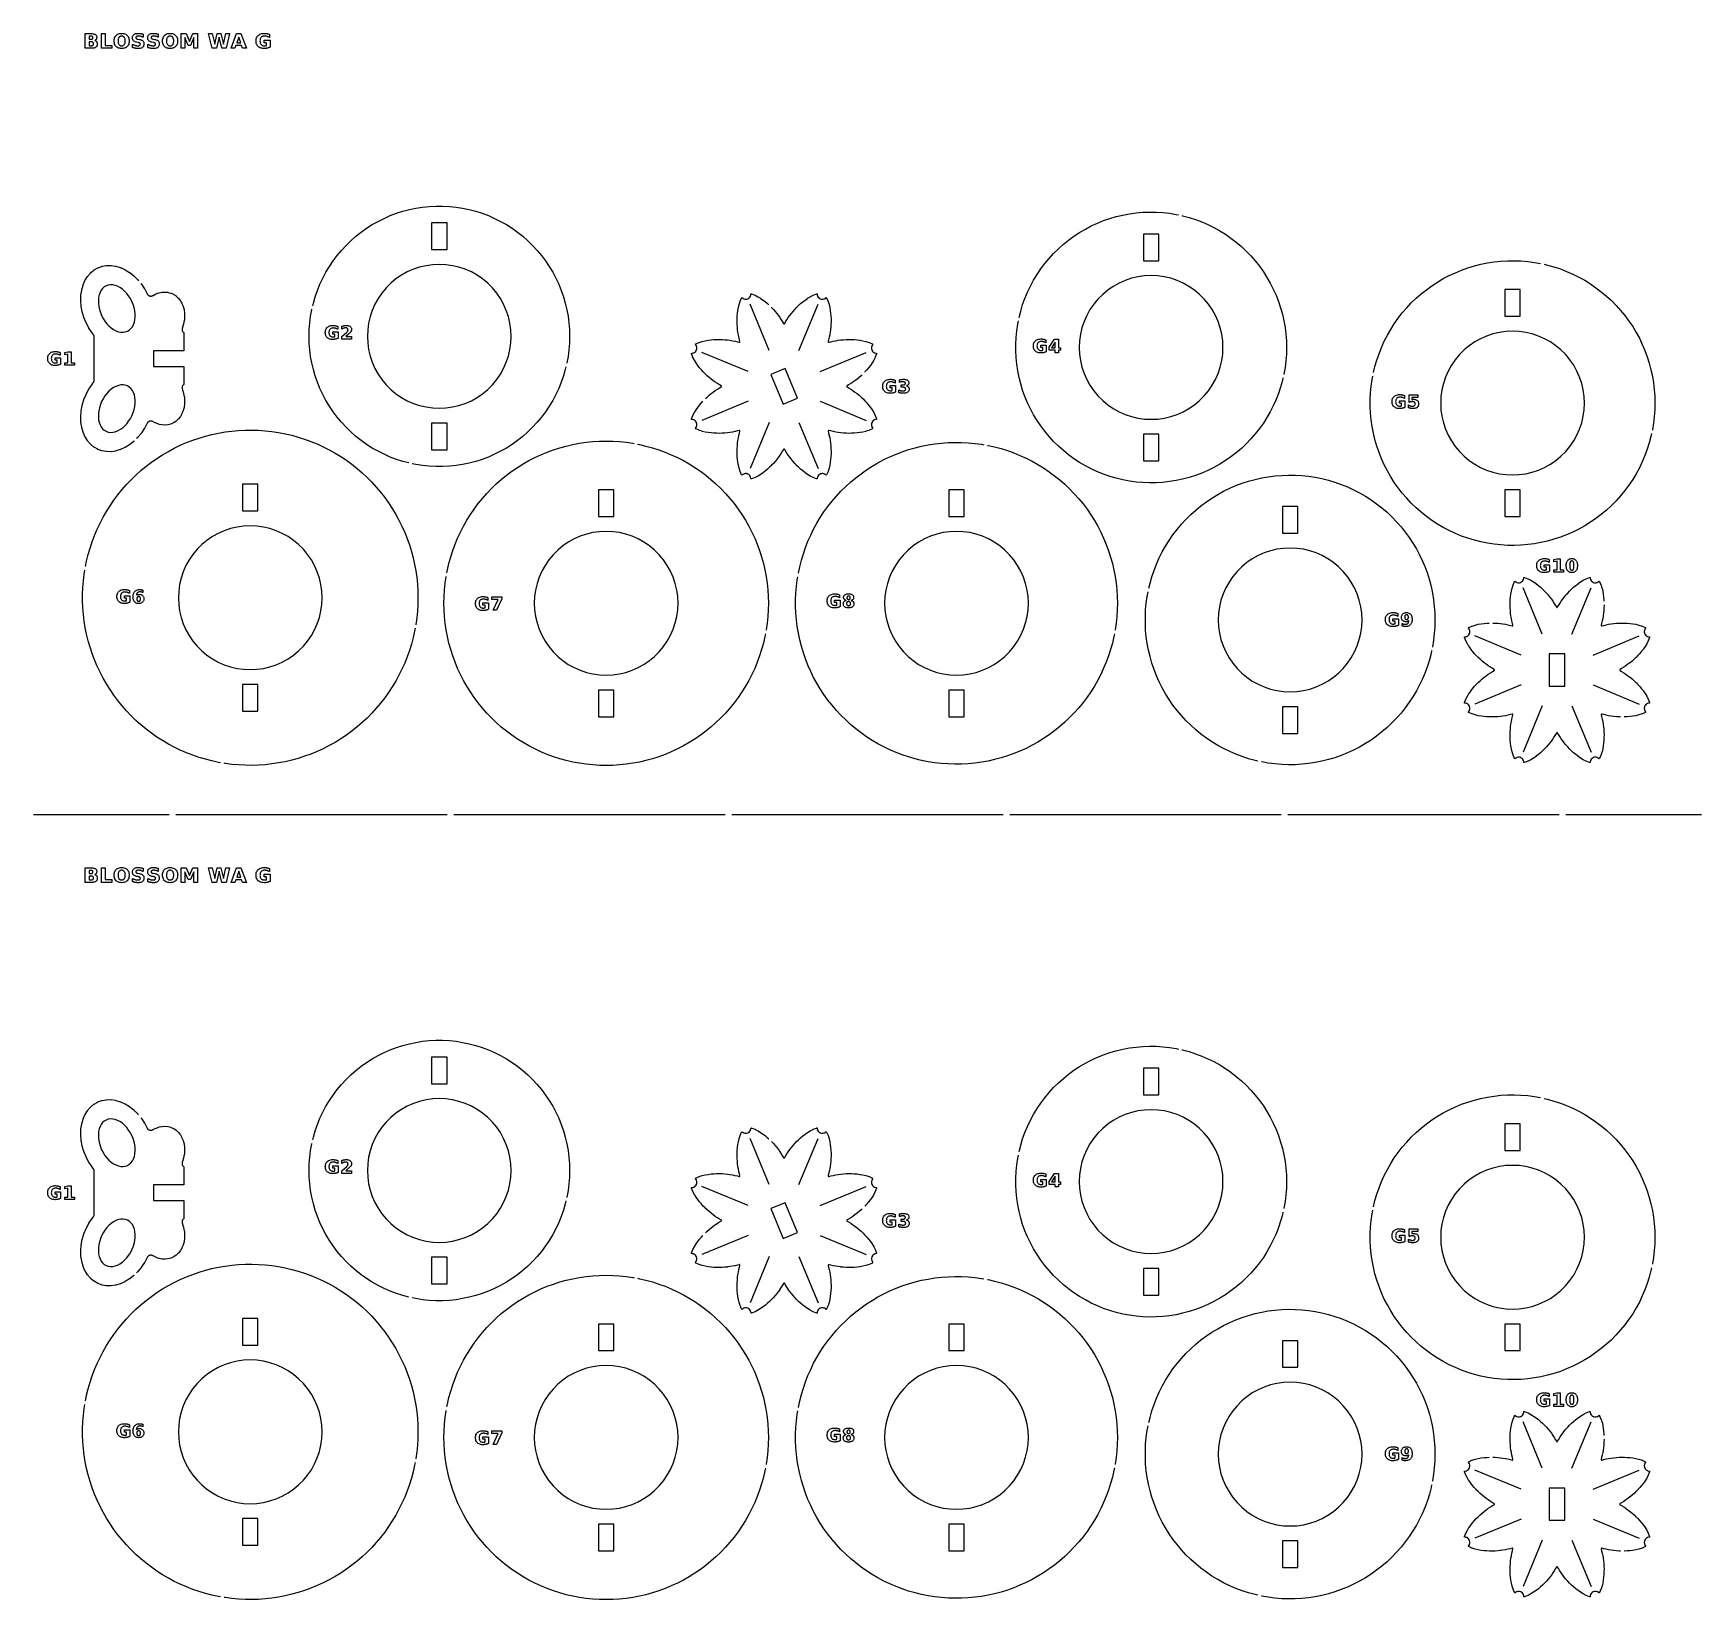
# Model space of a CAD drawing. Header units: millimetres. Extents: x 0 to 300, y 9 to 290.
import ezdxf

# ---------------------------------------------------------------- set-up
doc = ezdxf.new("R2010")
doc.units = ezdxf.units.MM
for name, color, linetype in [('CUT', 1, 'CONTINUOUS'), ('ENGRAVE', 5, 'CONTINUOUS'), ('SCORE', 7, 'CONTINUOUS')]:
    doc.layers.add(name, color=color, linetype=linetype)

msp = doc.modelspace()

# ---------------------------------------------------------------- linework, layer by layer
at = {"layer": 'CUT', "color": 1}
for points in [[(50.2376, 241.5008), (50.3474, 241.9657), (50.6845, 243.1239), (51.0808, 244.2632), (51.5353, 245.3806), (52.0466, 246.4732), (52.6135, 247.538), (53.2345, 248.5721), (53.9079, 249.573), (54.632, 250.5378), (55.4047, 251.4641), (56.2241, 252.3494), (57.088, 253.1913), (57.9941, 253.9876), (58.94, 254.7363), (59.9231, 255.4352), (60.941, 256.0826), (61.9908, 256.6768), (63.0698, 257.2161), (64.1751, 257.6992), (65.3039, 258.1247), (66.453, 258.4915), (67.6196, 258.7987), (68.8003, 259.0455), (69.9923, 259.2311), (71.1922, 259.3552), (72.3969, 259.4173), (73.6031, 259.4173), (74.8078, 259.3552), (76.0077, 259.2311), (77.1997, 259.0455), (78.3804, 258.7987), (79.547, 258.4915), (80.6961, 258.1247), (81.8249, 257.6992), (82.9302, 257.2161), (84.0092, 256.6768), (85.059, 256.0826), (86.0769, 255.4352), (87.06, 254.7363), (88.0059, 253.9876), (88.912, 253.1913), (89.7759, 252.3494), (90.5953, 251.4641), (91.368, 250.5378), (92.0921, 249.573), (92.7655, 248.5721), (93.3865, 247.538), (93.9534, 246.4732), (94.4647, 245.3806), (94.9192, 244.2632), (95.3155, 243.1239), (95.6526, 241.9657), (95.9297, 240.7916), (96.146, 239.6049), (96.3009, 238.4086), (96.394, 237.2059), (96.425, 236), (96.394, 234.7941), (96.3009, 233.5914), (96.146, 232.3951), (95.9297, 231.2084), (95.9154, 231.1476)], [(177.2567, 239.3992), (177.5459, 240.5443), (177.8982, 241.6962), (178.3071, 242.8293), (178.7715, 243.9407), (179.2903, 245.0278), (179.8622, 246.088), (180.4859, 247.1185), (181.1598, 248.117), (181.8822, 249.0809), (182.6514, 250.0079), (183.4655, 250.8957), (184.3225, 251.7422), (185.2203, 252.5452), (186.1567, 253.3029), (187.1295, 254.0133), (188.1362, 254.6748), (189.1744, 255.2856), (190.2415, 255.8444), (191.335, 256.3497), (192.4521, 256.8004), (193.5901, 257.1952), (194.7462, 257.5333), (195.9177, 257.8137), (197.1016, 258.0359), (198.295, 258.1993), (199.4951, 258.3035), (200.6988, 258.3482), (201.9033, 258.3333), (203.1056, 258.2588), (204.3027, 258.125), (205.4917, 257.9322), (205.9141, 257.842)], [(206.5498, 257.7063), (206.6698, 257.6807), (207.8339, 257.3714), (208.9814, 257.0048), (210.1093, 256.582), (211.2149, 256.1038), (212.2955, 255.5716), (213.3485, 254.9866), (214.3712, 254.3503), (215.3613, 253.6641), (216.3162, 252.9298), (217.2336, 252.1492), (218.1113, 251.3242), (218.9471, 250.4568), (219.739, 249.5491), (220.485, 248.6034), (221.1833, 247.6219), (221.8323, 246.6071), (222.4303, 245.5614), (222.9758, 244.4875), (223.4676, 243.3879), (223.9043, 242.2653), (224.2851, 241.1225), (224.6088, 239.9622), (224.8748, 238.7874), (225.0823, 237.6008), (225.2309, 236.4055), (225.3202, 235.2042), (225.35, 234), (225.3202, 232.7958), (225.2309, 231.5945), (225.0823, 230.3992), (224.8748, 229.2126), (224.8602, 229.1484)], [(240.9912, 229.4753), (241.2566, 230.5778), (241.5948, 231.739), (241.9875, 232.8828), (242.4338, 234.0069), (242.9327, 235.1086), (243.483, 236.1856), (244.0836, 237.2353), (244.7331, 238.2556), (245.43, 239.244), (246.1728, 240.1984), (246.9599, 241.1166), (247.7895, 241.9967), (248.6597, 242.8366), (249.5686, 243.6345), (250.5141, 244.3885), (251.4943, 245.0971), (252.5067, 245.7586), (253.5493, 246.3715), (254.6197, 246.9345), (255.7155, 247.4464), (256.8342, 247.9059), (257.9734, 248.3121), (259.1304, 248.664), (260.3028, 248.9609), (261.488, 249.2021), (262.6831, 249.387), (263.8857, 249.5154), (265.093, 249.5867), (266.3024, 249.601), (267.511, 249.5582), (268.7163, 249.4583), (269.9155, 249.3016), (271.022, 249.1035)], [(18.1131, 217.1665), (18.0858, 217.1395), (18.0497, 217.1076), (17.3192, 216.5289), (17.2772, 216.4995), (16.5132, 216.0283), (16.4648, 216.0024), (15.6815, 215.6461), (15.6261, 215.6253), (14.8379, 215.3888), (14.7756, 215.375), (13.9823, 215.2589), (13.9624, 215.2568), (13.9423, 215.2562), (13.1559, 215.2651), (13.1347, 215.2663), (13.1137, 215.2691), (12.3599, 215.404), (12.3384, 215.4088), (12.3174, 215.4155), (11.6082, 215.6737), (11.5876, 215.6822), (11.5679, 215.6925), (10.9142, 216.0698), (10.8956, 216.0816), (10.8782, 216.095), (10.2903, 216.5857), (10.2746, 216.5999), (10.2601, 216.6154), (9.7478, 217.2122), (9.7353, 217.2279), (9.7242, 217.2445), (9.3032, 217.9268), (9.2737, 217.9834), (8.9482, 218.7392), (8.9285, 218.795), (8.698, 219.6241), (8.6867, 219.6778), (8.5565, 220.566), (8.5521, 220.617), (8.5258, 221.5487), (8.5271, 221.5968), (8.6059, 222.5552), (8.6121, 222.6007), (8.7953, 223.5687), (8.8057, 223.6117), (9.0904, 224.5718), (9.1047, 224.6126), (9.486, 225.5475), (9.5041, 225.5865), (9.9753, 226.4795), (9.9973, 226.5167), (10.5498, 227.3519), (10.5761, 227.3876), (10.76, 227.6124), (10.8033, 227.671), (10.8397, 227.7319), (10.87, 227.7961), (10.8938, 227.8629), (10.911, 227.9318), (10.9214, 228.002), (10.925, 228.0747), (10.925, 235.9253), (10.9214, 235.998), (10.911, 236.0682), (10.8938, 236.1371), (10.87, 236.2039), (10.8397, 236.2681), (10.8033, 236.329), (10.76, 236.3876), (10.5761, 236.6124), (10.5498, 236.6481), (9.9973, 237.4833), (9.9753, 237.5205), (9.5041, 238.4135), (9.486, 238.4525), (9.1047, 239.3874), (9.0904, 239.4282), (8.8057, 240.3883), (8.7953, 240.4313), (8.6121, 241.3993), (8.6059, 241.4448), (8.5271, 242.4032), (8.5258, 242.4513), (8.5521, 243.383), (8.5565, 243.434), (8.6867, 244.3222), (8.698, 244.3759), (8.9285, 245.205), (8.9482, 245.2608), (9.2737, 246.0166), (9.3032, 246.0732), (9.7242, 246.7555), (9.7353, 246.7721), (9.7478, 246.7878), (10.2601, 247.3846), (10.2746, 247.4001), (10.2903, 247.4143), (10.8782, 247.905), (10.8956, 247.9184), (10.9142, 247.9302), (11.5679, 248.3075), (11.5876, 248.3178), (11.6082, 248.3263), (12.3174, 248.5845), (12.3384, 248.5912), (12.3599, 248.596), (13.1137, 248.7309), (13.1347, 248.7337), (13.1559, 248.7349), (13.9423, 248.7438), (13.9624, 248.7432), (13.9823, 248.7411), (14.7756, 248.625), (14.8379, 248.6112), (15.6261, 248.3747), (15.6815, 248.3539), (16.4648, 247.9976), (16.5132, 247.9717), (17.2772, 247.5005), (17.3192, 247.4711), (18.0497, 246.8924), (18.0858, 246.8605), (18.7693, 246.184), (18.8002, 246.1501), (18.9358, 245.9843)], [(271.6566, 248.9628), (272.2851, 248.8194), (273.4502, 248.4949), (274.5986, 248.1157), (275.7279, 247.6827), (276.8354, 247.1969), (277.9188, 246.6593), (278.9756, 246.0712), (280.0034, 245.4338), (281, 244.7486), (281.9631, 244.0171), (282.8906, 243.2409), (283.7804, 242.4218), (284.6305, 241.5616), (285.439, 240.6622), (286.2042, 239.7256), (286.9243, 238.7539), (287.5977, 237.7493), (288.2229, 236.714), (288.7985, 235.6504), (289.3233, 234.5607), (289.796, 233.4475), (290.2156, 232.3132), (290.5811, 231.1604), (290.8919, 229.9916), (291.147, 228.8094), (291.3461, 227.6164), (291.4886, 226.4155), (291.5742, 225.2091), (291.6028, 224), (291.5742, 222.7909), (291.4886, 221.5845), (291.3461, 220.3836), (291.147, 219.1906), (291.1352, 219.1357)], [(19.3473, 245.4812), (19.4239, 245.3876), (19.4502, 245.3519), (20.0027, 244.5167), (20.0247, 244.4795), (20.4761, 243.624), (20.5124, 243.5625), (20.5533, 243.5063), (20.5994, 243.4543), (20.6503, 243.4069), (20.7056, 243.3646), (20.7646, 243.3278), (20.8268, 243.2969), (20.8918, 243.272), (20.9588, 243.2535), (21.0273, 243.2415), (21.0966, 243.2361), (21.1661, 243.2373), (21.2352, 243.2453), (21.3032, 243.2598), (21.3696, 243.2807), (21.4335, 243.3079), (21.4962, 243.342), (21.5371, 243.3669), (22.012, 243.6154), (22.0661, 243.6393), (22.5517, 243.8147), (22.6119, 243.8317), (23.1129, 243.935), (23.132, 243.9382), (23.1513, 243.94), (23.6608, 243.9666), (23.681, 243.9669), (23.7011, 243.9655), (24.1981, 243.913), (24.2186, 243.91), (24.2388, 243.9053), (24.7156, 243.7747), (24.7355, 243.7684), (24.7549, 243.7604), (25.2041, 243.554), (25.2225, 243.5446), (25.2402, 243.5337), (25.6547, 243.2545), (25.671, 243.2426), (25.6863, 243.2294), (26.0595, 242.8815), (26.0731, 242.8678), (26.0857, 242.8531), (26.4031, 242.4519), (26.4383, 242.4001), (26.6974, 241.9536), (26.7236, 241.9005), (26.9276, 241.4049), (26.9455, 241.352), (27.0898, 240.8155), (27.1004, 240.7638), (27.1815, 240.1957), (27.1858, 240.1456), (27.2015, 239.5561), (27.2001, 239.5078), (27.1497, 238.9077), (27.1432, 238.8612), (27.0271, 238.2614), (27.016, 238.2167), (26.836, 237.6282), (26.8204, 237.5851), (26.7989, 237.5345), (26.7743, 237.468), (26.7567, 237.4013), (26.7455, 237.3331), (26.7408, 237.2642), (26.7427, 237.1952), (26.7511, 237.1267), (26.766, 237.0593), (26.7873, 236.9936), (26.8148, 236.9302), (26.8481, 236.8697), (26.887, 236.8127), (26.9312, 236.7596), (26.9803, 236.711), (27.0351, 236.6661), (27.0722, 236.6386), (27.075, 236.5822), (27.075, 233.395), (21.605, 233.395), (21.605, 230.605), (27.075, 230.605), (27.075, 227.4178), (27.0722, 227.3614), (27.0351, 227.3339), (26.9803, 227.289), (26.9312, 227.2404), (26.887, 227.1873), (26.8481, 227.1303), (26.8148, 227.0698), (26.7873, 227.0064), (26.766, 226.9407), (26.7511, 226.8733), (26.7427, 226.8048), (26.7408, 226.7358), (26.7455, 226.6669), (26.7567, 226.5987), (26.7743, 226.532), (26.7989, 226.4655), (26.8204, 226.4149), (26.836, 226.3718), (27.016, 225.7833), (27.0271, 225.7386), (27.1432, 225.1388), (27.1497, 225.0923), (27.2001, 224.4922), (27.2015, 224.4439), (27.1858, 223.8544), (27.1815, 223.8043), (27.1004, 223.2362), (27.0898, 223.1845), (26.9455, 222.648), (26.9276, 222.5951), (26.7236, 222.0995), (26.6974, 222.0464), (26.4383, 221.5999), (26.4031, 221.5481), (26.0857, 221.1469), (26.0731, 221.1322), (26.0595, 221.1185), (25.6863, 220.7706), (25.671, 220.7574), (25.6547, 220.7455), (25.2402, 220.4663), (25.2225, 220.4554), (25.2041, 220.446), (24.7549, 220.2396), (24.7355, 220.2316), (24.7156, 220.2253), (24.2388, 220.0947), (24.2186, 220.09), (24.1981, 220.087), (23.7011, 220.0345), (23.681, 220.0331), (23.6608, 220.0334), (23.1513, 220.06), (23.132, 220.0618), (23.1129, 220.065), (22.6119, 220.1683), (22.5517, 220.1853), (22.0661, 220.3607), (22.012, 220.3846), (21.5371, 220.6331), (21.4962, 220.658), (21.4335, 220.6921), (21.3696, 220.7193), (21.3032, 220.7402), (21.2352, 220.7547), (21.1661, 220.7627), (21.0966, 220.7639), (21.0273, 220.7585), (20.9588, 220.7465), (20.8918, 220.728), (20.8268, 220.7031), (20.7646, 220.6722), (20.7056, 220.6354), (20.6503, 220.5931), (20.5994, 220.5457), (20.5533, 220.4937), (20.5124, 220.4375), (20.4761, 220.376), (20.0247, 219.5205), (20.0027, 219.4833), (19.4502, 218.6481), (19.4239, 218.6124), (18.8002, 217.8499), (18.7693, 217.816), (18.5751, 217.6237)], [(120.8568, 224.7956), (121.1543, 225.0768), (121.1578, 225.0801), (121.5131, 225.393), (121.5167, 225.3961), (121.8785, 225.6931), (121.8822, 225.6961), (122.2504, 225.9776), (122.2542, 225.9804), (122.6286, 226.2469), (122.6326, 226.2496), (123.0132, 226.5011), (123.0172, 226.5037), (123.4038, 226.7404), (123.408, 226.7429), (123.6686, 226.8903), (123.6803, 226.8977), (123.6898, 226.905), (123.6985, 226.9132), (123.7064, 226.9222), (123.7134, 226.932), (123.7195, 226.9423), (123.7245, 226.9532), (123.7284, 226.9645), (123.7313, 226.9762), (123.733, 226.988), (123.7336, 227), (123.733, 227.012), (123.7313, 227.0238), (123.7284, 227.0355), (123.7245, 227.0468), (123.7195, 227.0577), (123.7134, 227.068), (123.7064, 227.0778), (123.6985, 227.0868), (123.6898, 227.095), (123.6803, 227.1023), (123.6686, 227.1097), (123.408, 227.2571), (123.4038, 227.2596), (123.0172, 227.4963), (123.0132, 227.4989), (122.6326, 227.7504), (122.6286, 227.7531), (122.2542, 228.0196), (122.2504, 228.0224), (121.8822, 228.3039), (121.8785, 228.3069), (121.5167, 228.6039), (121.5131, 228.607), (121.1578, 228.9199), (121.1543, 228.9232), (120.8059, 229.2525), (120.8023, 229.256), (120.4611, 229.6027), (120.4576, 229.6064), (120.1241, 229.9715), (120.1205, 229.9756), (119.7955, 230.3609), (119.7918, 230.3655), (119.4765, 230.7737), (119.4726, 230.779), (119.1688, 231.2142), (119.1644, 231.2208), (118.8753, 231.6901), (118.8703, 231.699), (118.6023, 232.2163), (118.5961, 232.2301), (118.3639, 232.8335), (118.3593, 232.8474), (118.3577, 232.862), (118.3572, 232.8695), (118.3562, 232.9482), (118.4349, 232.952), (118.4753, 232.952), (118.4879, 232.9526), (118.4987, 232.954), (118.5109, 232.9567), (118.7141, 233.0112), (118.726, 233.0149), (118.7361, 233.0191), (118.7472, 233.0249), (118.9294, 233.13), (118.94, 233.1368), (118.9486, 233.1434), (118.9578, 233.1519), (119.1066, 233.3006), (119.115, 233.3099), (119.1217, 233.3185), (119.1284, 233.3291), (119.2336, 233.5112), (119.2394, 233.5224), (119.2435, 233.5324), (119.2473, 233.5444), (119.3018, 233.7476), (119.3045, 233.7598), (119.3059, 233.7706), (119.3064, 233.7831), (119.3064, 233.9935), (119.3059, 234.006), (119.3045, 234.0168), (119.3018, 234.029), (119.2473, 234.2322), (119.2435, 234.2442), (119.2394, 234.2542), (119.2336, 234.2654), (119.1284, 234.4475), (119.1217, 234.4581), (119.115, 234.4667), (119.1066, 234.476), (119.078, 234.5046), (119.025, 234.5629), (119.0814, 234.6179), (119.087, 234.6228), (119.0985, 234.632), (119.1116, 234.6386), (119.7024, 234.9011), (119.7166, 234.9065), (120.2719, 235.0827), (120.2817, 235.0855), (120.818, 235.2129), (120.8257, 235.2145), (121.3483, 235.3074), (121.3548, 235.3084), (121.8664, 235.374), (121.8723, 235.3746), (122.3746, 235.4173), (122.38, 235.4177), (122.874, 235.44), (122.8791, 235.4402), (123.3655, 235.444), (123.3704, 235.444), (123.8497, 235.4305), (123.8545, 235.4303), (124.327, 235.4004), (124.3317, 235.4), (124.7976, 235.3542), (124.8023, 235.3536), (125.2618, 235.2924), (125.2664, 235.2917), (125.7196, 235.2153), (125.7243, 235.2145), (126.1713, 235.1232), (126.1759, 235.1222), (126.6167, 235.0162), (126.6214, 235.015), (126.91, 234.9349), (126.9234, 234.9319), (126.9353, 234.9304), (126.9473, 234.93), (126.9592, 234.9308), (126.9711, 234.9327), (126.9827, 234.9358), (126.9939, 234.9399), (127.0047, 234.9451), (127.015, 234.9513), (127.0246, 234.9585), (127.0334, 234.9666), (127.0415, 234.9754), (127.0487, 234.985), (127.0549, 234.9953), (127.0601, 235.0061), (127.0642, 235.0173), (127.0673, 235.0289), (127.0692, 235.0408), (127.07, 235.0527), (127.0696, 235.0647), (127.0681, 235.0766), (127.0651, 235.09), (126.985, 235.3786), (126.9838, 235.3833), (126.8778, 235.8241), (126.8768, 235.8287), (126.7855, 236.2757), (126.7847, 236.2804), (126.7083, 236.7336), (126.7076, 236.7382), (126.6464, 237.1977), (126.6458, 237.2024), (126.6, 237.6683), (126.5996, 237.673), (126.5697, 238.1455), (126.5695, 238.1503), (126.556, 238.6296), (126.556, 238.6345), (126.5598, 239.1209), (126.56, 239.126), (126.5823, 239.62), (126.5827, 239.6254), (126.6254, 240.1277), (126.626, 240.1336), (126.6916, 240.6452), (126.6926, 240.6517), (126.7855, 241.1743), (126.7871, 241.182), (126.9145, 241.7183), (126.9173, 241.7281), (127.0935, 242.2834), (127.0989, 242.2976), (127.3614, 242.8884), (127.368, 242.9015), (127.3772, 242.913), (127.3821, 242.9186), (127.4371, 242.975), (127.4954, 242.922), (127.524, 242.8934), (127.5333, 242.885), (127.5419, 242.8783), (127.5525, 242.8716), (127.7346, 242.7664), (127.7458, 242.7606), (127.7558, 242.7565), (127.7678, 242.7527), (127.971, 242.6982), (127.9832, 242.6955), (127.994, 242.6941), (128.0065, 242.6936), (128.2169, 242.6936), (128.2294, 242.6941), (128.2402, 242.6955), (128.2524, 242.6982), (128.4556, 242.7527), (128.4676, 242.7565), (128.4776, 242.7606), (128.4888, 242.7664), (128.6709, 242.8716), (128.6815, 242.8783), (128.6901, 242.885), (128.6994, 242.8934), (128.8481, 243.0422), (128.8566, 243.0514), (128.8632, 243.06), (128.87, 243.0706), (128.9751, 243.2528), (128.9809, 243.2639), (128.9851, 243.274), (128.9888, 243.2859), (129.0433, 243.4891), (129.046, 243.5013), (129.0474, 243.5121), (129.048, 243.5247), (129.048, 243.5651), (129.0518, 243.6438), (129.1305, 243.6428), (129.138, 243.6423), (129.1526, 243.6407), (129.1665, 243.6361), (129.7699, 243.4039), (129.7837, 243.3977), (130.301, 243.1297), (130.3099, 243.1247), (130.7792, 242.8356), (130.7858, 242.8312), (131.221, 242.5274), (131.2263, 242.5235), (131.6345, 242.2082), (131.6391, 242.2045), (132.0244, 241.8795), (132.0285, 241.8759), (132.2394, 241.6832)], [(132.7081, 241.233), (132.744, 241.1977), (132.7475, 241.1941), (133.0768, 240.8457), (133.0801, 240.8422), (133.393, 240.4869), (133.3961, 240.4833), (133.6931, 240.1215), (133.6961, 240.1178), (133.9776, 239.7496), (133.9804, 239.7458), (134.2469, 239.3714), (134.2496, 239.3674), (134.5011, 238.9868), (134.5037, 238.9828), (134.7404, 238.5962), (134.7429, 238.592), (134.8903, 238.3314), (134.8977, 238.3197), (134.905, 238.3102), (134.9132, 238.3015), (134.9222, 238.2936), (134.932, 238.2866), (134.9423, 238.2805), (134.9532, 238.2755), (134.9645, 238.2716), (134.9762, 238.2687), (134.988, 238.267), (135, 238.2664), (135.012, 238.267), (135.0238, 238.2687), (135.0355, 238.2716), (135.0468, 238.2755), (135.0577, 238.2805), (135.068, 238.2866), (135.0778, 238.2936), (135.0868, 238.3015), (135.095, 238.3102), (135.1023, 238.3197), (135.1097, 238.3314), (135.2571, 238.592), (135.2596, 238.5962), (135.4963, 238.9828), (135.4989, 238.9868), (135.7504, 239.3674), (135.7531, 239.3714), (136.0196, 239.7458), (136.0224, 239.7496), (136.3039, 240.1178), (136.3069, 240.1215), (136.6039, 240.4833), (136.607, 240.4869), (136.9199, 240.8422), (136.9232, 240.8457), (137.2525, 241.1941), (137.256, 241.1977), (137.6027, 241.5389), (137.6064, 241.5424), (137.9715, 241.8759), (137.9756, 241.8795), (138.3609, 242.2045), (138.3655, 242.2082), (138.7737, 242.5235), (138.779, 242.5274), (139.2142, 242.8312), (139.2208, 242.8356), (139.6901, 243.1247), (139.699, 243.1297), (140.2163, 243.3977), (140.2301, 243.4039), (140.8335, 243.6361), (140.8474, 243.6407), (140.862, 243.6423), (140.8695, 243.6428), (140.9482, 243.6438), (140.952, 243.5651), (140.952, 243.5247), (140.9526, 243.5121), (140.954, 243.5013), (140.9567, 243.4891), (141.0112, 243.2859), (141.0149, 243.274), (141.0191, 243.2639), (141.0249, 243.2528), (141.13, 243.0706), (141.1368, 243.06), (141.1434, 243.0514), (141.1519, 243.0422), (141.3006, 242.8934), (141.3099, 242.885), (141.3185, 242.8783), (141.3291, 242.8716), (141.5112, 242.7664), (141.5224, 242.7606), (141.5324, 242.7565), (141.5444, 242.7527), (141.7476, 242.6982), (141.7598, 242.6955), (141.7706, 242.6941), (141.7831, 242.6936), (141.9935, 242.6936), (142.006, 242.6941), (142.0168, 242.6955), (142.029, 242.6982), (142.2322, 242.7527), (142.2442, 242.7565), (142.2542, 242.7606), (142.2654, 242.7664), (142.4475, 242.8716), (142.4581, 242.8783), (142.4667, 242.885), (142.476, 242.8934), (142.5046, 242.922), (142.5629, 242.975), (142.6179, 242.9186), (142.6228, 242.913), (142.632, 242.9015), (142.6386, 242.8884), (142.9011, 242.2976), (142.9065, 242.2834), (143.0827, 241.7281), (143.0855, 241.7183), (143.2129, 241.182), (143.2145, 241.1743), (143.3074, 240.6517), (143.3084, 240.6452), (143.374, 240.1336), (143.3746, 240.1277), (143.4173, 239.6254), (143.4177, 239.62), (143.44, 239.126), (143.4402, 239.1209), (143.444, 238.6345), (143.444, 238.6296), (143.4305, 238.1503), (143.4303, 238.1455), (143.4004, 237.673), (143.4, 237.6683), (143.3542, 237.2024), (143.3536, 237.1977), (143.2924, 236.7382), (143.2917, 236.7336), (143.2153, 236.2804), (143.2145, 236.2757), (143.1232, 235.8287), (143.1222, 235.8241), (143.0162, 235.3833), (143.015, 235.3786), (142.9349, 235.09), (142.9319, 235.0766), (142.9304, 235.0647), (142.93, 235.0527), (142.9308, 235.0408), (142.9327, 235.0289), (142.9358, 235.0173), (142.9399, 235.0061), (142.9451, 234.9953), (142.9513, 234.985), (142.9585, 234.9754), (142.9666, 234.9666), (142.9754, 234.9585), (142.985, 234.9513), (142.9953, 234.9451), (143.0061, 234.9399), (143.0173, 234.9358), (143.0289, 234.9327), (143.0408, 234.9308), (143.0527, 234.93), (143.0647, 234.9304), (143.0766, 234.9319), (143.09, 234.9349), (143.3786, 235.015), (143.3833, 235.0162), (143.8241, 235.1222), (143.8287, 235.1232), (144.2757, 235.2145), (144.2804, 235.2153), (144.7336, 235.2917), (144.7382, 235.2924), (145.1977, 235.3536), (145.2024, 235.3542), (145.6683, 235.4), (145.673, 235.4004), (146.1455, 235.4303), (146.1503, 235.4305), (146.6296, 235.444), (146.6345, 235.444), (147.1209, 235.4402), (147.126, 235.44), (147.62, 235.4177), (147.6254, 235.4173), (148.1277, 235.3746), (148.1336, 235.374), (148.6452, 235.3084), (148.6517, 235.3074), (149.1743, 235.2145), (149.182, 235.2129), (149.7183, 235.0855), (149.7281, 235.0827), (150.2834, 234.9065), (150.2976, 234.9011), (150.8884, 234.6386), (150.9015, 234.632), (150.913, 234.6228), (150.9186, 234.6179), (150.975, 234.5629), (150.922, 234.5046), (150.8934, 234.476), (150.885, 234.4667), (150.8783, 234.4581), (150.8716, 234.4475), (150.7664, 234.2654), (150.7606, 234.2542), (150.7565, 234.2442), (150.7527, 234.2322), (150.6982, 234.029), (150.6955, 234.0168), (150.6941, 234.006), (150.6936, 233.9935), (150.6936, 233.7831), (150.6941, 233.7706), (150.6955, 233.7598), (150.6982, 233.7476), (150.7527, 233.5444), (150.7565, 233.5324), (150.7606, 233.5224), (150.7664, 233.5112), (150.8716, 233.3291), (150.8783, 233.3185), (150.885, 233.3099), (150.8934, 233.3006), (151.0422, 233.1519), (151.0514, 233.1434), (151.06, 233.1368), (151.0706, 233.13), (151.2528, 233.0249), (151.2639, 233.0191), (151.274, 233.0149), (151.2859, 233.0112), (151.4891, 232.9567), (151.5013, 232.954), (151.5121, 232.9526), (151.5247, 232.952), (151.5651, 232.952), (151.6438, 232.9482), (151.6428, 232.8695), (151.6423, 232.862), (151.6407, 232.8474), (151.6361, 232.8335), (151.4039, 232.2301), (151.3977, 232.2163), (151.1297, 231.699), (151.1247, 231.6901), (150.8356, 231.2208), (150.8312, 231.2142), (150.5274, 230.779), (150.5235, 230.7737), (150.2082, 230.3655), (150.2045, 230.3609), (149.8795, 229.9756), (149.8759, 229.9715), (149.5424, 229.6064), (149.5389, 229.6027), (149.4963, 229.5594)], [(67.506, 213.2312), (66.453, 213.5085), (65.3039, 213.8753), (64.1751, 214.3008), (63.0698, 214.7839), (61.9908, 215.3232), (60.941, 215.9174), (59.9231, 216.5648), (58.94, 217.2637), (57.9941, 218.0124), (57.088, 218.8087), (56.2241, 219.6506), (55.4047, 220.5359), (54.632, 221.4622), (53.9079, 222.427), (53.2345, 223.4279), (52.6135, 224.462), (52.0466, 225.5268), (51.5353, 226.6194), (51.0808, 227.7368), (50.6845, 228.8761), (50.3474, 230.0343), (50.0703, 231.2084), (49.854, 232.3951), (49.6991, 233.5914), (49.606, 234.7941), (49.575, 236), (49.606, 237.2059), (49.6991, 238.4086), (49.854, 239.6049), (50.0703, 240.7916), (50.0883, 240.8682)], [(224.7167, 228.5144), (224.6088, 228.0378), (224.2851, 226.8775), (223.9043, 225.7347), (223.4676, 224.6121), (222.9758, 223.5125), (222.4303, 222.4386), (221.8323, 221.3929), (221.1833, 220.3781), (220.485, 219.3966), (219.739, 218.4509), (218.9471, 217.5432), (218.1113, 216.6758), (217.2336, 215.8508), (216.3162, 215.0702), (215.3613, 214.3359), (214.3712, 213.6497), (213.3485, 213.0134), (212.2955, 212.4284), (211.2149, 211.8962), (210.1093, 211.418), (208.9814, 210.9952), (207.8339, 210.6286), (206.6698, 210.3193), (205.4917, 210.0678), (204.3027, 209.875), (203.1056, 209.7412), (201.9033, 209.6667), (200.6988, 209.6518), (199.4951, 209.6965), (198.295, 209.8007), (197.1016, 209.9641), (195.9177, 210.1863), (194.7462, 210.4667), (193.5901, 210.8048), (192.4521, 211.1996), (191.335, 211.6503), (190.2415, 212.1556), (189.1744, 212.7144), (188.1362, 213.3252), (187.1295, 213.9867), (186.1567, 214.6971), (185.2203, 215.4548), (184.3225, 216.2578), (183.4655, 217.1043), (182.6514, 217.9921), (181.8822, 218.9191), (181.1598, 219.883), (180.4859, 220.8815), (179.8622, 221.912), (179.2903, 222.9722), (178.7715, 224.0593), (178.3071, 225.1707), (177.8982, 226.3038), (177.5459, 227.4557), (177.2509, 228.6236), (177.0141, 229.8046), (176.836, 230.9959), (176.717, 232.1946), (176.6574, 233.3977), (176.6574, 234.6023), (176.717, 235.8054), (176.836, 237.0041), (177.0141, 238.1954), (177.1278, 238.7622)], [(95.7661, 230.515), (95.6526, 230.0343), (95.3155, 228.8761), (94.9192, 227.7368), (94.4647, 226.6194), (93.9534, 225.5268), (93.3865, 224.462), (92.7655, 223.4279), (92.0921, 222.427), (91.368, 221.4622), (90.5953, 220.5359), (89.7759, 219.6506), (88.912, 218.8087), (88.0059, 218.0124), (87.06, 217.2637), (86.0769, 216.5648), (85.059, 215.9174), (84.0092, 215.3232), (82.9302, 214.7839), (81.8249, 214.3008), (80.6961, 213.8753), (79.547, 213.5085), (78.3804, 213.2013), (77.1997, 212.9545), (76.0077, 212.7689), (74.8078, 212.6448), (73.6031, 212.5827), (72.3969, 212.5827), (71.1922, 212.6448), (69.9923, 212.7689), (68.8003, 212.9545), (68.1409, 213.0923)], [(149.0348, 229.1019), (148.8457, 228.9232), (148.8422, 228.9199), (148.4869, 228.607), (148.4833, 228.6039), (148.1215, 228.3069), (148.1178, 228.3039), (147.7496, 228.0224), (147.7458, 228.0196), (147.3714, 227.7531), (147.3674, 227.7504), (146.9868, 227.4989), (146.9828, 227.4963), (146.5962, 227.2596), (146.592, 227.2571), (146.3314, 227.1097), (146.3197, 227.1023), (146.3102, 227.095), (146.3015, 227.0868), (146.2936, 227.0778), (146.2866, 227.068), (146.2805, 227.0577), (146.2755, 227.0468), (146.2716, 227.0355), (146.2687, 227.0238), (146.267, 227.012), (146.2664, 227), (146.267, 226.988), (146.2687, 226.9762), (146.2716, 226.9645), (146.2755, 226.9532), (146.2805, 226.9423), (146.2866, 226.932), (146.2936, 226.9222), (146.3015, 226.9132), (146.3102, 226.905), (146.3197, 226.8977), (146.3314, 226.8903), (146.592, 226.7429), (146.5962, 226.7404), (146.9828, 226.5037), (146.9868, 226.5011), (147.3674, 226.2496), (147.3714, 226.2469), (147.7458, 225.9804), (147.7496, 225.9776), (148.1178, 225.6961), (148.1215, 225.6931), (148.4833, 225.3961), (148.4869, 225.393), (148.8422, 225.0801), (148.8457, 225.0768), (149.1941, 224.7475), (149.1977, 224.744), (149.5389, 224.3973), (149.5424, 224.3936), (149.8759, 224.0285), (149.8795, 224.0244), (150.2045, 223.6391), (150.2082, 223.6345), (150.5235, 223.2263), (150.5274, 223.221), (150.8312, 222.7858), (150.8356, 222.7792), (151.1247, 222.3099), (151.1297, 222.301), (151.3977, 221.7837), (151.4039, 221.7699), (151.6361, 221.1665), (151.6407, 221.1526), (151.6423, 221.138), (151.6428, 221.1305), (151.6438, 221.0518), (151.5651, 221.048), (151.5247, 221.048), (151.5121, 221.0474), (151.5013, 221.046), (151.4891, 221.0433), (151.2859, 220.9888), (151.274, 220.9851), (151.2639, 220.9809), (151.2528, 220.9751), (151.0706, 220.87), (151.06, 220.8632), (151.0514, 220.8566), (151.0422, 220.8481), (150.8934, 220.6994), (150.885, 220.6901), (150.8783, 220.6815), (150.8716, 220.6709), (150.7664, 220.4888), (150.7606, 220.4776), (150.7565, 220.4676), (150.7527, 220.4556), (150.6982, 220.2524), (150.6955, 220.2402), (150.6941, 220.2294), (150.6936, 220.2169), (150.6936, 220.0065), (150.6941, 219.994), (150.6955, 219.9832), (150.6982, 219.971), (150.7527, 219.7678), (150.7565, 219.7558), (150.7606, 219.7458), (150.7664, 219.7346), (150.8716, 219.5525), (150.8783, 219.5419), (150.885, 219.5333), (150.8934, 219.524), (150.922, 219.4954), (150.975, 219.4371), (150.9186, 219.3821), (150.913, 219.3772), (150.9015, 219.368), (150.8884, 219.3614), (150.2976, 219.0989), (150.2834, 219.0935), (149.7281, 218.9173), (149.7183, 218.9145), (149.182, 218.7871), (149.1743, 218.7855), (148.6517, 218.6926), (148.6452, 218.6916), (148.1336, 218.626), (148.1277, 218.6254), (147.6254, 218.5827), (147.62, 218.5823), (147.126, 218.56), (147.1209, 218.5598), (146.6345, 218.556), (146.6296, 218.556), (146.1503, 218.5695), (146.1455, 218.5697), (145.673, 218.5996), (145.6683, 218.6), (145.2024, 218.6458), (145.1977, 218.6464), (144.7382, 218.7076), (144.7336, 218.7083), (144.2804, 218.7847), (144.2757, 218.7855), (143.8287, 218.8768), (143.8241, 218.8778), (143.3833, 218.9838), (143.3786, 218.985), (143.09, 219.0651), (143.0766, 219.0681), (143.0647, 219.0696), (143.0527, 219.07), (143.0408, 219.0692), (143.0289, 219.0673), (143.0173, 219.0642), (143.0061, 219.0601), (142.9953, 219.0549), (142.985, 219.0487), (142.9754, 219.0415), (142.9666, 219.0334), (142.9585, 219.0246), (142.9513, 219.015), (142.9451, 219.0047), (142.9399, 218.9939), (142.9358, 218.9827), (142.9327, 218.9711), (142.9308, 218.9592), (142.93, 218.9473), (142.9304, 218.9353), (142.9319, 218.9234), (142.9349, 218.91), (143.015, 218.6214), (143.0162, 218.6167), (143.1222, 218.1759), (143.1232, 218.1713), (143.2145, 217.7243), (143.2153, 217.7196), (143.2917, 217.2664), (143.2924, 217.2618), (143.3536, 216.8023), (143.3542, 216.7976), (143.4, 216.3317), (143.4004, 216.327), (143.4303, 215.8545), (143.4305, 215.8497), (143.444, 215.3704), (143.444, 215.3655), (143.4402, 214.8791), (143.44, 214.874), (143.4177, 214.38), (143.4173, 214.3746), (143.3746, 213.8723), (143.374, 213.8664), (143.3084, 213.3548), (143.3074, 213.3483), (143.2145, 212.8257), (143.2129, 212.818), (143.0855, 212.2817), (143.0827, 212.2719), (142.9065, 211.7166), (142.9011, 211.7024), (142.6386, 211.1116), (142.632, 211.0985), (142.6228, 211.087), (142.6179, 211.0814), (142.5629, 211.025), (142.5046, 211.078), (142.476, 211.1066), (142.4667, 211.115), (142.4581, 211.1217), (142.4475, 211.1284), (142.2654, 211.2336), (142.2542, 211.2394), (142.2442, 211.2435), (142.2322, 211.2473), (142.029, 211.3018), (142.0168, 211.3045), (142.006, 211.3059), (141.9935, 211.3064), (141.7831, 211.3064), (141.7706, 211.3059), (141.7598, 211.3045), (141.7476, 211.3018), (141.5444, 211.2473), (141.5324, 211.2435), (141.5224, 211.2394), (141.5112, 211.2336), (141.3291, 211.1284), (141.3185, 211.1217), (141.3099, 211.115), (141.3006, 211.1066), (141.1519, 210.9578), (141.1434, 210.9486), (141.1368, 210.94), (141.13, 210.9294), (141.0249, 210.7472), (141.0191, 210.7361), (141.0149, 210.726), (141.0112, 210.7141), (140.9567, 210.5109), (140.954, 210.4987), (140.9526, 210.4879), (140.952, 210.4753), (140.952, 210.4349), (140.9482, 210.3562), (140.8695, 210.3572), (140.862, 210.3577), (140.8474, 210.3593), (140.8335, 210.3639), (140.2301, 210.5961), (140.2163, 210.6023), (139.699, 210.8703), (139.6901, 210.8753), (139.2208, 211.1644), (139.2142, 211.1688), (138.779, 211.4726), (138.7737, 211.4765), (138.3655, 211.7918), (138.3609, 211.7955), (137.9756, 212.1205), (137.9715, 212.1241), (137.6064, 212.4576), (137.6027, 212.4611), (137.256, 212.8023), (137.2525, 212.8059), (136.9232, 213.1543), (136.9199, 213.1578), (136.607, 213.5131), (136.6039, 213.5167), (136.3069, 213.8785), (136.3039, 213.8822), (136.0224, 214.2504), (136.0196, 214.2542), (135.7531, 214.6286), (135.7504, 214.6326), (135.4989, 215.0132), (135.4963, 215.0172), (135.2596, 215.4038), (135.2571, 215.408), (135.1097, 215.6686), (135.1023, 215.6803), (135.095, 215.6898), (135.0868, 215.6985), (135.0778, 215.7064), (135.068, 215.7134), (135.0577, 215.7195), (135.0468, 215.7245), (135.0355, 215.7284), (135.0238, 215.7313), (135.012, 215.733), (135, 215.7336), (134.988, 215.733), (134.9762, 215.7313), (134.9645, 215.7284), (134.9532, 215.7245), (134.9423, 215.7195), (134.932, 215.7134), (134.9222, 215.7064), (134.9132, 215.6985), (134.905, 215.6898), (134.8977, 215.6803), (134.8903, 215.6686), (134.7429, 215.408), (134.7404, 215.4038), (134.5037, 215.0172), (134.5011, 215.0132), (134.2496, 214.6326), (134.2469, 214.6286), (133.9804, 214.2542), (133.9776, 214.2504), (133.6961, 213.8822), (133.6931, 213.8785), (133.3961, 213.5167), (133.393, 213.5131), (133.0801, 213.1578), (133.0768, 213.1543), (132.7475, 212.8059), (132.744, 212.8023), (132.3973, 212.4611), (132.3936, 212.4576), (132.0285, 212.1241), (132.0244, 212.1205), (131.6391, 211.7955), (131.6345, 211.7918), (131.2263, 211.4765), (131.221, 211.4726), (130.7858, 211.1688), (130.7792, 211.1644), (130.3099, 210.8753), (130.301, 210.8703), (129.7837, 210.6023), (129.7699, 210.5961), (129.1665, 210.3639), (129.1526, 210.3593), (129.138, 210.3577), (129.1305, 210.3572), (129.0518, 210.3562), (129.048, 210.4349), (129.048, 210.4753), (129.0474, 210.4879), (129.046, 210.4987), (129.0433, 210.5109), (128.9888, 210.7141), (128.9851, 210.726), (128.9809, 210.7361), (128.9751, 210.7472), (128.87, 210.9294), (128.8632, 210.94), (128.8566, 210.9486), (128.8481, 210.9578), (128.6994, 211.1066), (128.6901, 211.115), (128.6815, 211.1217), (128.6709, 211.1284), (128.4888, 211.2336), (128.4776, 211.2394), (128.4676, 211.2435), (128.4556, 211.2473), (128.2524, 211.3018), (128.2402, 211.3045), (128.2294, 211.3059), (128.2169, 211.3064), (128.0065, 211.3064), (127.994, 211.3059), (127.9832, 211.3045), (127.971, 211.3018), (127.7678, 211.2473), (127.7558, 211.2435), (127.7458, 211.2394), (127.7346, 211.2336), (127.5525, 211.1284), (127.5419, 211.1217), (127.5333, 211.115), (127.524, 211.1066), (127.4954, 211.078), (127.4371, 211.025), (127.3821, 211.0814), (127.3772, 211.087), (127.368, 211.0985), (127.3614, 211.1116), (127.0989, 211.7024), (127.0935, 211.7166), (126.9173, 212.2719), (126.9145, 212.2817), (126.7871, 212.818), (126.7855, 212.8257), (126.6926, 213.3483), (126.6916, 213.3548), (126.626, 213.8664), (126.6254, 213.8723), (126.5827, 214.3746), (126.5823, 214.38), (126.56, 214.874), (126.5598, 214.8791), (126.556, 215.3655), (126.556, 215.3704), (126.5695, 215.8497), (126.5697, 215.8545), (126.5996, 216.327), (126.6, 216.3317), (126.6458, 216.7976), (126.6464, 216.8023), (126.7076, 217.2618), (126.7083, 217.2664), (126.7847, 217.7196), (126.7855, 217.7243), (126.8768, 218.1713), (126.8778, 218.1759), (126.9838, 218.6167), (126.985, 218.6214), (127.0651, 218.91), (127.0681, 218.9234), (127.0696, 218.9353), (127.07, 218.9473), (127.0692, 218.9592), (127.0673, 218.9711), (127.0642, 218.9827), (127.0601, 218.9939), (127.0549, 219.0047), (127.0487, 219.015), (127.0415, 219.0246), (127.0334, 219.0334), (127.0246, 219.0415), (127.015, 219.0487), (127.0047, 219.0549), (126.9939, 219.0601), (126.9827, 219.0642), (126.9711, 219.0673), (126.9592, 219.0692), (126.9473, 219.07), (126.9353, 219.0696), (126.9234, 219.0681), (126.91, 219.0651), (126.6214, 218.985), (126.6167, 218.9838), (126.1759, 218.8778), (126.1713, 218.8768), (125.7243, 218.7855), (125.7196, 218.7847), (125.2664, 218.7083), (125.2618, 218.7076), (124.8023, 218.6464), (124.7976, 218.6458), (124.3317, 218.6), (124.327, 218.5996), (123.8545, 218.5697), (123.8497, 218.5695), (123.3704, 218.556), (123.3655, 218.556), (122.8791, 218.5598), (122.874, 218.56), (122.38, 218.5823), (122.3746, 218.5827), (121.8723, 218.6254), (121.8664, 218.626), (121.3548, 218.6916), (121.3483, 218.6926), (120.8257, 218.7855), (120.818, 218.7871), (120.2817, 218.9145), (120.2719, 218.9173), (119.7166, 219.0935), (119.7024, 219.0989), (119.1116, 219.3614), (119.0985, 219.368), (119.087, 219.3772), (119.0814, 219.3821), (119.025, 219.4371), (119.078, 219.4954), (119.1066, 219.524), (119.115, 219.5333), (119.1217, 219.5419), (119.1284, 219.5525), (119.2336, 219.7346), (119.2394, 219.7458), (119.2435, 219.7558), (119.2473, 219.7678), (119.3018, 219.971), (119.3045, 219.9832), (119.3059, 219.994), (119.3064, 220.0065), (119.3064, 220.2169), (119.3059, 220.2294), (119.3045, 220.2402), (119.3018, 220.2524), (119.2473, 220.4556), (119.2435, 220.4676), (119.2394, 220.4776), (119.2336, 220.4888), (119.1284, 220.6709), (119.1217, 220.6815), (119.115, 220.6901), (119.1066, 220.6994), (118.9578, 220.8481), (118.9486, 220.8566), (118.94, 220.8632), (118.9294, 220.87), (118.7472, 220.9751), (118.7361, 220.9809), (118.726, 220.9851), (118.7141, 220.9888), (118.5109, 221.0433), (118.4987, 221.046), (118.4879, 221.0474), (118.4753, 221.048), (118.4349, 221.048), (118.3562, 221.0518), (118.3572, 221.1305), (118.3577, 221.138), (118.3593, 221.1526), (118.3639, 221.1665), (118.5961, 221.7699), (118.6023, 221.7837), (118.8703, 222.301), (118.8753, 222.3099), (119.1644, 222.7792), (119.1688, 222.7858), (119.4726, 223.221), (119.4765, 223.2263), (119.7918, 223.6345), (119.7955, 223.6391), (120.1205, 224.0244), (120.1241, 224.0285), (120.4013, 224.332)], [(290.998, 218.5004), (290.8919, 218.0084), (290.5811, 216.8396), (290.2156, 215.6868), (289.796, 214.5525), (289.3233, 213.4393), (288.7985, 212.3496), (288.2229, 211.286), (287.5977, 210.2507), (286.9243, 209.2461), (286.2042, 208.2744), (285.439, 207.3378), (284.6305, 206.4384), (283.7804, 205.5782), (282.8906, 204.7591), (281.9631, 203.9829), (281, 203.2514), (280.0034, 202.5662), (278.9756, 201.9288), (277.9188, 201.3407), (276.8354, 200.8031), (275.7279, 200.3173), (274.5986, 199.8843), (273.4502, 199.5051), (272.2851, 199.1806), (271.106, 198.9115), (269.9155, 198.6984), (268.7163, 198.5417), (267.511, 198.4418), (266.3024, 198.399), (265.093, 198.4133), (263.8857, 198.4846), (262.6831, 198.613), (261.488, 198.7979), (260.3028, 199.0391), (259.1304, 199.336), (257.9734, 199.6879), (256.8342, 200.0941), (255.7155, 200.5536), (254.6197, 201.0655), (253.5493, 201.6285), (252.5067, 202.2414), (251.4943, 202.9029), (250.5141, 203.6115), (249.5686, 204.3655), (248.6597, 205.1634), (247.7895, 206.0033), (246.9599, 206.8834), (246.1728, 207.8016), (245.43, 208.756), (244.7331, 209.7444), (244.0836, 210.7647), (243.483, 211.8144), (242.9327, 212.8914), (242.4338, 213.9931), (241.9875, 215.1172), (241.5948, 216.261), (241.2566, 217.4222), (240.9736, 218.598), (240.7464, 219.7859), (240.5756, 220.9832), (240.4615, 222.1872), (240.4043, 223.3953), (240.4043, 224.6047), (240.4615, 225.8128), (240.5756, 227.0168), (240.7464, 228.2141), (240.8656, 228.8376)], [(9.3714, 194.5831), (9.5744, 195.5836), (9.8613, 196.7556), (10.195, 197.9152), (10.5747, 199.0606), (11, 200.1898), (11.4701, 201.3011), (11.9843, 202.3927), (12.5418, 203.4629), (13.1416, 204.5099), (13.7829, 205.5321), (14.4645, 206.5278), (15.1854, 207.4954), (15.9445, 208.4334), (16.7405, 209.3403), (17.5721, 210.2146), (18.4381, 211.0549), (19.3369, 211.8599), (20.2673, 212.6283), (21.2277, 213.3589), (22.2165, 214.0504), (23.2322, 214.7019), (24.2731, 215.3122), (25.3376, 215.8803), (26.4241, 216.4054), (27.5306, 216.8866), (28.6555, 217.3232), (29.797, 217.7144), (30.9532, 218.0596), (32.1223, 218.3583), (33.3025, 218.61), (34.4917, 218.8142), (35.6882, 218.9707), (36.8899, 219.0792), (38.0951, 219.1396), (39.3017, 219.1516), (40.5078, 219.1154), (41.7115, 219.031), (42.9108, 218.8984), (44.1039, 218.718), (45.2889, 218.49), (46.4637, 218.2148), (47.6266, 217.8928), (48.7757, 217.5245), (49.9091, 217.1106), (51.0251, 216.6516), (52.1218, 216.1483), (53.1975, 215.6016), (54.2504, 215.0122), (55.2789, 214.3813), (56.2814, 213.7096), (57.2562, 212.9984), (58.2017, 212.2488), (59.1165, 211.4619), (59.9991, 210.6391), (60.8481, 209.7816), (61.662, 208.8908), (62.4397, 207.9682), (63.1799, 207.0152), (63.8813, 206.0333), (64.5429, 205.0242), (65.1635, 203.9894), (65.7423, 202.9306), (66.2782, 201.8495), (66.7705, 200.7478), (67.2183, 199.6273), (67.6209, 198.4898), (67.9777, 197.3371), (68.288, 196.171), (68.5515, 194.9935), (68.7676, 193.8064), (68.9361, 192.6115), (69.0566, 191.4109), (69.129, 190.2064), (69.1531, 189), (69.129, 187.7936), (69.0566, 186.5891), (68.9361, 185.3885), (68.7676, 184.1936), (68.7566, 184.133)], [(74.3555, 193.4731), (74.452, 193.9859), (74.7238, 195.1605), (75.0439, 196.3229), (75.4117, 197.4711), (75.8266, 198.6031), (76.288, 199.717), (76.795, 200.8108), (77.3468, 201.8828), (77.9425, 202.9311), (78.5809, 203.9538), (79.261, 204.9493), (79.9817, 205.9158), (80.7418, 206.8518), (81.5398, 207.7555), (82.3746, 208.6254), (83.2445, 209.4602), (84.1482, 210.2582), (85.0842, 211.0183), (86.0507, 211.739), (87.0462, 212.4191), (88.0689, 213.0575), (89.1172, 213.6532), (90.1892, 214.205), (91.283, 214.712), (92.3969, 215.1734), (93.5289, 215.5883), (94.6771, 215.9561), (95.8395, 216.2762), (97.0141, 216.548), (98.199, 216.7709), (99.392, 216.9448), (100.5913, 217.0691), (101.7946, 217.1438), (103, 217.1688), (104.2054, 217.1438), (105.4087, 217.0691), (106.608, 216.9448), (107.801, 216.7709), (108.0161, 216.7305)], [(108.6549, 216.6102), (108.9859, 216.548), (110.1605, 216.2762), (111.3229, 215.9561), (112.4711, 215.5883), (113.6031, 215.1734), (114.717, 214.712), (115.8108, 214.205), (116.8828, 213.6532), (117.9311, 213.0575), (118.9538, 212.4191), (119.9493, 211.739), (120.9158, 211.0183), (121.8518, 210.2582), (122.7555, 209.4602), (123.6254, 208.6254), (124.4602, 207.7555), (125.2582, 206.8518), (126.0183, 205.9158), (126.739, 204.9493), (127.4191, 203.9538), (128.0575, 202.9311), (128.6532, 201.8828), (129.205, 200.8108), (129.712, 199.717), (130.1734, 198.6031), (130.5883, 197.4711), (130.9561, 196.3229), (131.2762, 195.1605), (131.548, 193.9859), (131.7709, 192.801), (131.9448, 191.608), (132.0691, 190.4087), (132.1438, 189.2054), (132.1688, 188), (132.1438, 186.7946), (132.0691, 185.5913), (131.9448, 184.392), (131.7709, 183.199), (131.7592, 183.1364)], [(137.573, 193.4024), (137.8183, 194.5646), (138.1158, 195.7312), (138.4616, 196.8845), (138.855, 198.0223), (139.2954, 199.1429), (139.782, 200.2441), (140.3141, 201.3241), (140.8906, 202.3811), (141.5105, 203.4131), (142.1729, 204.4185), (142.8765, 205.3955), (143.6201, 206.3423), (144.4025, 207.2574), (145.2223, 208.1392), (146.078, 208.9861), (146.9683, 209.7966), (147.8915, 210.5695), (148.846, 211.3032), (149.8302, 211.9966), (150.8424, 212.6485), (151.8809, 213.2577), (152.9438, 213.8231), (154.0293, 214.3439), (155.1355, 214.8191), (156.2606, 215.2478), (157.4025, 215.6294), (158.5592, 215.9631), (159.7289, 216.2484), (160.9094, 216.4848), (162.0988, 216.6719), (163.2949, 216.8094), (164.4956, 216.897), (165.699, 216.9346), (166.9029, 216.922), (168.1052, 216.8594), (169.3039, 216.7469), (170.4969, 216.5846), (170.9099, 216.5107)], [(171.5498, 216.3964), (171.6821, 216.3728), (172.8574, 216.1118), (174.0209, 215.8022), (175.1705, 215.4445), (176.3042, 215.0393), (177.4201, 214.5872), (178.5162, 214.0892), (179.5906, 213.5459), (180.6415, 212.9585), (181.6671, 212.3278), (182.6655, 211.655), (183.6351, 210.9413), (184.5742, 210.1878), (185.4811, 209.396), (186.3542, 208.5671), (187.1922, 207.7026), (187.9934, 206.804), (188.7566, 205.8728), (189.4804, 204.9107), (190.1635, 203.9193), (190.8048, 202.9003), (191.4032, 201.8556), (191.9576, 200.7869), (192.467, 199.696), (192.9306, 198.5849), (193.3476, 197.4555), (193.7173, 196.3097), (194.039, 195.1495), (194.3121, 193.9769), (194.5362, 192.794), (194.711, 191.6028), (194.836, 190.4053), (194.9111, 189.2037), (194.9361, 188), (194.9111, 186.7963), (194.836, 185.5947), (194.711, 184.3972), (194.5362, 183.206), (194.5238, 183.1401)], [(200.5907, 190.6906), (200.8049, 191.5942), (201.1389, 192.7592), (201.5269, 193.9075), (201.9678, 195.0365), (202.4608, 196.1437), (203.0047, 197.2268), (203.5985, 198.2834), (204.2407, 199.3113), (204.9301, 200.3081), (205.6652, 201.2718), (206.4443, 202.2003), (207.2657, 203.0915), (208.1277, 203.9436), (209.0284, 204.7546), (209.9659, 205.5228), (210.938, 206.2465), (211.9429, 206.9243), (212.9781, 207.5546), (214.0416, 208.136), (215.1309, 208.6673), (216.2438, 209.1474), (217.3779, 209.5751), (218.5306, 209.9497), (219.6994, 210.2702), (220.882, 210.5359), (222.0756, 210.7464), (223.2777, 210.9011), (224.4857, 210.9997), (225.697, 211.042), (226.9089, 211.0279), (228.1189, 210.9574), (229.3243, 210.8307), (230.5225, 210.6481), (231.7108, 210.4099), (232.8869, 210.1167), (234.048, 209.7691), (235.1916, 209.3678), (236.3154, 208.9138), (237.4168, 208.408), (238.4935, 207.8515), (239.5432, 207.2455), (240.5635, 206.5913), (241.5523, 205.8903), (242.5073, 205.1441), (243.4267, 204.3543), (244.3083, 203.5226), (245.1502, 202.6507), (245.9507, 201.7406), (246.7079, 200.7943), (247.4204, 199.8137), (248.0864, 198.8011), (248.7046, 197.7586), (249.2736, 196.6884), (249.7922, 195.593), (250.2592, 194.4745), (250.6738, 193.3356), (251.0349, 192.1786), (251.3418, 191.0061), (251.5938, 189.8206), (251.7903, 188.6246), (251.931, 187.4208), (252.0156, 186.2117), (252.0438, 185), (252.0156, 183.7883), (251.931, 182.5792), (251.7903, 181.3754), (251.5938, 180.1794), (251.5832, 180.1296)], [(33.6519, 159.33), (33.3025, 159.39), (32.1223, 159.6417), (30.9532, 159.9404), (29.797, 160.2856), (28.6555, 160.6768), (27.5306, 161.1134), (26.4241, 161.5946), (25.3376, 162.1197), (24.2731, 162.6878), (23.2322, 163.2981), (22.2165, 163.9496), (21.2277, 164.6411), (20.2673, 165.3717), (19.3369, 166.1401), (18.4381, 166.9451), (17.5721, 167.7854), (16.7405, 168.6597), (15.9445, 169.5666), (15.1854, 170.5046), (14.4645, 171.4722), (13.7829, 172.4679), (13.1416, 173.4901), (12.5418, 174.5371), (11.9843, 175.6073), (11.4701, 176.6989), (11, 177.8102), (10.5747, 178.9394), (10.195, 180.0848), (9.8613, 181.2444), (9.5744, 182.4164), (9.3345, 183.599), (9.1422, 184.7902), (8.9977, 185.9882), (8.9012, 187.191), (8.8529, 188.3967), (8.8529, 189.6033), (8.9012, 190.809), (8.9977, 192.0118), (9.1422, 193.2098), (9.2605, 193.9427)], [(131.6389, 182.4976), (131.548, 182.0141), (131.2762, 180.8395), (130.9561, 179.6771), (130.5883, 178.5289), (130.1734, 177.3969), (129.712, 176.283), (129.205, 175.1892), (128.6532, 174.1172), (128.0575, 173.0689), (127.4191, 172.0462), (126.739, 171.0507), (126.0183, 170.0842), (125.2582, 169.1482), (124.4602, 168.2445), (123.6254, 167.3746), (122.7555, 166.5398), (121.8518, 165.7418), (120.9158, 164.9817), (119.9493, 164.261), (118.9538, 163.5809), (117.9311, 162.9425), (116.8828, 162.3468), (115.8108, 161.795), (114.717, 161.288), (113.6031, 160.8266), (112.4711, 160.4117), (111.3229, 160.0439), (110.1605, 159.7238), (108.9859, 159.452), (107.801, 159.2291), (106.608, 159.0552), (105.4087, 158.9309), (104.2054, 158.8562), (103, 158.8312), (101.7946, 158.8562), (100.5913, 158.9309), (99.392, 159.0552), (98.199, 159.2291), (97.0141, 159.452), (95.8395, 159.7238), (94.6771, 160.0439), (93.5289, 160.4117), (92.3969, 160.8266), (91.283, 161.288), (90.1892, 161.795), (89.1172, 162.3468), (88.0689, 162.9425), (87.0462, 163.5809), (86.0507, 164.261), (85.0842, 164.9817), (84.1482, 165.7418), (83.2445, 166.5398), (82.3746, 167.3746), (81.5398, 168.2445), (80.7418, 169.1482), (79.9817, 170.0842), (79.261, 171.0507), (78.5809, 172.0462), (77.9425, 173.0689), (77.3468, 174.1172), (76.795, 175.1892), (76.288, 176.283), (75.8266, 177.3969), (75.4117, 178.5289), (75.0439, 179.6771), (74.7238, 180.8395), (74.452, 182.0141), (74.2291, 183.199), (74.0552, 184.392), (73.9309, 185.5913), (73.8562, 186.7946), (73.8312, 188), (73.8562, 189.2054), (73.9309, 190.4087), (74.0552, 191.608), (74.2291, 192.801), (74.2353, 192.8343)], [(194.4028, 182.5015), (194.3121, 182.0231), (194.039, 180.8505), (193.7173, 179.6903), (193.3476, 178.5445), (192.9306, 177.4151), (192.467, 176.304), (191.9576, 175.2131), (191.4032, 174.1444), (190.8048, 173.0997), (190.1635, 172.0807), (189.4804, 171.0893), (188.7566, 170.1272), (187.9934, 169.196), (187.1922, 168.2974), (186.3542, 167.4329), (185.4811, 166.604), (184.5742, 165.8122), (183.6351, 165.0587), (182.6655, 164.345), (181.6671, 163.6722), (180.6415, 163.0415), (179.5906, 162.4541), (178.5162, 161.9108), (177.4201, 161.4128), (176.3042, 160.9607), (175.1705, 160.5555), (174.0209, 160.1978), (172.8574, 159.8882), (171.6821, 159.6272), (170.4969, 159.4154), (169.3039, 159.2531), (168.1052, 159.1406), (166.9029, 159.078), (165.699, 159.0654), (164.4956, 159.103), (163.2949, 159.1906), (162.0988, 159.3281), (160.9094, 159.5152), (159.7289, 159.7516), (158.5592, 160.0369), (157.4025, 160.3706), (156.2606, 160.7522), (155.1355, 161.1809), (154.0293, 161.6561), (152.9438, 162.1769), (151.8809, 162.7423), (150.8424, 163.3515), (149.8302, 164.0034), (148.846, 164.6968), (147.8915, 165.4305), (146.9683, 166.2034), (146.078, 167.0139), (145.2223, 167.8608), (144.4025, 168.7426), (143.6201, 169.6577), (142.8765, 170.6045), (142.1729, 171.5815), (141.5105, 172.5869), (140.8906, 173.6189), (140.3141, 174.6759), (139.782, 175.7559), (139.2954, 176.8571), (138.855, 177.9777), (138.4616, 179.1155), (138.1158, 180.2688), (137.8183, 181.4354), (137.5697, 182.6134), (137.3702, 183.8007), (137.2203, 184.9953), (137.1202, 186.1951), (137.0701, 187.398), (137.0701, 188.602), (137.1202, 189.8049), (137.2203, 191.0047), (137.3702, 192.1993), (137.4646, 192.7615)], [(262.4228, 184.4425), (262.8497, 184.4305), (262.8545, 184.4303), (263.327, 184.4004), (263.3317, 184.4), (263.7976, 184.3542), (263.8023, 184.3536), (264.2618, 184.2924), (264.2664, 184.2917), (264.7196, 184.2153), (264.7243, 184.2145), (265.1713, 184.1232), (265.1759, 184.1222), (265.6167, 184.0162), (265.6214, 184.015), (265.91, 183.9349), (265.9234, 183.9319), (265.9353, 183.9304), (265.9473, 183.93), (265.9592, 183.9308), (265.9711, 183.9327), (265.9827, 183.9358), (265.9939, 183.9399), (266.0047, 183.9451), (266.015, 183.9513), (266.0246, 183.9585), (266.0334, 183.9666), (266.0415, 183.9754), (266.0487, 183.985), (266.0549, 183.9953), (266.0601, 184.0061), (266.0642, 184.0173), (266.0673, 184.0289), (266.0692, 184.0408), (266.07, 184.0527), (266.0696, 184.0647), (266.0681, 184.0766), (266.0651, 184.09), (265.985, 184.3786), (265.9838, 184.3833), (265.8778, 184.8241), (265.8768, 184.8287), (265.7855, 185.2757), (265.7847, 185.2804), (265.7083, 185.7336), (265.7076, 185.7382), (265.6464, 186.1977), (265.6458, 186.2024), (265.6, 186.6683), (265.5996, 186.673), (265.5697, 187.1455), (265.5695, 187.1503), (265.556, 187.6296), (265.556, 187.6345), (265.5598, 188.1209), (265.56, 188.126), (265.5823, 188.62), (265.5827, 188.6254), (265.6254, 189.1277), (265.626, 189.1336), (265.6916, 189.6452), (265.6926, 189.6517), (265.7855, 190.1743), (265.7871, 190.182), (265.9145, 190.7183), (265.9173, 190.7281), (266.0935, 191.2834), (266.0989, 191.2976), (266.3614, 191.8884), (266.368, 191.9015), (266.3772, 191.913), (266.3821, 191.9186), (266.4371, 191.975), (266.4954, 191.922), (266.524, 191.8934), (266.5333, 191.885), (266.5419, 191.8783), (266.5525, 191.8716), (266.7346, 191.7664), (266.7458, 191.7606), (266.7558, 191.7565), (266.7678, 191.7527), (266.971, 191.6982), (266.9832, 191.6955), (266.994, 191.6941), (267.0065, 191.6936), (267.2169, 191.6936), (267.2294, 191.6941), (267.2402, 191.6955), (267.2524, 191.6982), (267.4556, 191.7527), (267.4676, 191.7565), (267.4776, 191.7606), (267.4888, 191.7664), (267.6709, 191.8716), (267.6815, 191.8783), (267.6901, 191.885), (267.6994, 191.8934), (267.8481, 192.0422), (267.8566, 192.0514), (267.8632, 192.06), (267.87, 192.0706), (267.9751, 192.2528), (267.9809, 192.2639), (267.9851, 192.274), (267.9888, 192.2859), (268.0433, 192.4891), (268.046, 192.5013), (268.0474, 192.5121), (268.048, 192.5247), (268.048, 192.5651), (268.0518, 192.6438), (268.1305, 192.6428), (268.138, 192.6423), (268.1526, 192.6407), (268.1665, 192.6361), (268.7699, 192.4039), (268.7837, 192.3977), (269.301, 192.1297), (269.3099, 192.1247), (269.7792, 191.8356), (269.7858, 191.8312), (270.221, 191.5274), (270.2263, 191.5235), (270.6345, 191.2082), (270.6391, 191.2045), (271.0244, 190.8795), (271.0285, 190.8759), (271.3936, 190.5424), (271.3973, 190.5389), (271.744, 190.1977), (271.7475, 190.1941), (272.0768, 189.8457), (272.0801, 189.8422), (272.393, 189.4869), (272.3961, 189.4833), (272.6931, 189.1215), (272.6961, 189.1178), (272.9776, 188.7496), (272.9804, 188.7458), (273.2469, 188.3714), (273.2496, 188.3674), (273.5011, 187.9868), (273.5037, 187.9828), (273.7404, 187.5962), (273.7429, 187.592), (273.8903, 187.3314), (273.8977, 187.3197), (273.905, 187.3102), (273.9132, 187.3015), (273.9222, 187.2936), (273.932, 187.2866), (273.9423, 187.2805), (273.9532, 187.2755), (273.9645, 187.2716), (273.9762, 187.2687), (273.988, 187.267), (274, 187.2664), (274.012, 187.267), (274.0238, 187.2687), (274.0355, 187.2716), (274.0468, 187.2755), (274.0577, 187.2805), (274.068, 187.2866), (274.0778, 187.2936), (274.0868, 187.3015), (274.095, 187.3102), (274.1023, 187.3197), (274.1097, 187.3314), (274.2571, 187.592), (274.2596, 187.5962), (274.4963, 187.9828), (274.4989, 187.9868), (274.7504, 188.3674), (274.7531, 188.3714), (275.0196, 188.7458), (275.0224, 188.7496), (275.3039, 189.1178), (275.3069, 189.1215), (275.6039, 189.4833), (275.607, 189.4869), (275.9199, 189.8422), (275.9232, 189.8457), (276.2525, 190.1941), (276.256, 190.1977), (276.6027, 190.5389), (276.6064, 190.5424), (276.9715, 190.8759), (276.9756, 190.8795), (277.3609, 191.2045), (277.3655, 191.2082), (277.7737, 191.5235), (277.779, 191.5274), (278.2142, 191.8312), (278.2208, 191.8356), (278.6901, 192.1247), (278.699, 192.1297), (279.2163, 192.3977), (279.2301, 192.4039), (279.8335, 192.6361), (279.8474, 192.6407), (279.862, 192.6423), (279.8695, 192.6428), (279.9482, 192.6438), (279.952, 192.5651), (279.952, 192.5247), (279.9526, 192.5121), (279.954, 192.5013), (279.9567, 192.4891), (280.0112, 192.2859), (280.0149, 192.274), (280.0191, 192.2639), (280.0249, 192.2528), (280.13, 192.0706), (280.1368, 192.06), (280.1434, 192.0514), (280.1519, 192.0422), (280.3006, 191.8934), (280.3099, 191.885), (280.3185, 191.8783), (280.3291, 191.8716), (280.5112, 191.7664), (280.5224, 191.7606), (280.5324, 191.7565), (280.5444, 191.7527), (280.7476, 191.6982), (280.7598, 191.6955), (280.7706, 191.6941), (280.7831, 191.6936), (280.9935, 191.6936), (281.006, 191.6941), (281.0168, 191.6955), (281.029, 191.6982), (281.2322, 191.7527), (281.2442, 191.7565), (281.2542, 191.7606), (281.2654, 191.7664), (281.4475, 191.8716), (281.4581, 191.8783), (281.4667, 191.885), (281.476, 191.8934), (281.5046, 191.922), (281.5629, 191.975), (281.6179, 191.9186), (281.6228, 191.913), (281.632, 191.9015), (281.6386, 191.8884), (281.9011, 191.2976), (281.9065, 191.2834), (282.0827, 190.7281), (282.0855, 190.7183), (282.2129, 190.182), (282.2145, 190.1743), (282.3074, 189.6517), (282.3084, 189.6452), (282.374, 189.1336), (282.3746, 189.1277), (282.4173, 188.6254), (282.4177, 188.62), (282.4298, 188.3524)], [(220.2066, 159.6159), (219.6994, 159.7298), (218.5306, 160.0503), (217.3779, 160.4249), (216.2438, 160.8526), (215.1309, 161.3327), (214.0416, 161.864), (212.9781, 162.4454), (211.9429, 163.0757), (210.938, 163.7535), (209.9659, 164.4772), (209.0284, 165.2454), (208.1277, 166.0564), (207.2657, 166.9085), (206.4443, 167.7997), (205.6652, 168.7282), (204.9301, 169.6919), (204.2407, 170.6887), (203.5985, 171.7166), (203.0047, 172.7732), (202.4608, 173.8563), (201.9678, 174.9635), (201.5269, 176.0925), (201.1389, 177.2408), (200.8049, 178.4058), (200.5253, 179.5852), (200.301, 180.7763), (200.1323, 181.9765), (200.0197, 183.1833), (199.9633, 184.394), (199.9633, 185.606), (200.0197, 186.8167), (200.1323, 188.0235), (200.301, 189.2237), (200.4575, 190.0545)], [(282.4435, 187.7026), (282.444, 187.6345), (282.444, 187.6296), (282.4305, 187.1503), (282.4303, 187.1455), (282.4004, 186.673), (282.4, 186.6683), (282.3542, 186.2024), (282.3536, 186.1977), (282.2924, 185.7382), (282.2917, 185.7336), (282.2153, 185.2804), (282.2145, 185.2757), (282.1232, 184.8287), (282.1222, 184.8241), (282.0162, 184.3833), (282.015, 184.3786), (281.9349, 184.09), (281.9319, 184.0766), (281.9304, 184.0647), (281.93, 184.0527), (281.9308, 184.0408), (281.9327, 184.0289), (281.9358, 184.0173), (281.9399, 184.0061), (281.9451, 183.9953), (281.9513, 183.985), (281.9585, 183.9754), (281.9666, 183.9666), (281.9754, 183.9585), (281.985, 183.9513), (281.9953, 183.9451), (282.0061, 183.9399), (282.0173, 183.9358), (282.0289, 183.9327), (282.0408, 183.9308), (282.0527, 183.93), (282.0647, 183.9304), (282.0766, 183.9319), (282.09, 183.9349), (282.3786, 184.015), (282.3833, 184.0162), (282.8241, 184.1222), (282.8287, 184.1232), (283.2757, 184.2145), (283.2804, 184.2153), (283.7336, 184.2917), (283.7382, 184.2924), (284.1977, 184.3536), (284.2024, 184.3542), (284.6683, 184.4), (284.673, 184.4004), (285.1455, 184.4303), (285.1503, 184.4305), (285.6296, 184.444), (285.6345, 184.444), (286.1209, 184.4402), (286.126, 184.44), (286.62, 184.4177), (286.6254, 184.4173), (287.1277, 184.3746), (287.1336, 184.374), (287.6452, 184.3084), (287.6517, 184.3074), (288.1743, 184.2145), (288.182, 184.2129), (288.7183, 184.0855), (288.7281, 184.0827), (289.2834, 183.9065), (289.2976, 183.9011), (289.8884, 183.6386), (289.9015, 183.632), (289.913, 183.6228), (289.9186, 183.6179), (289.975, 183.5629), (289.922, 183.5046), (289.8934, 183.476), (289.885, 183.4667), (289.8783, 183.4581), (289.8716, 183.4475), (289.7664, 183.2654), (289.7606, 183.2542), (289.7565, 183.2442), (289.7527, 183.2322), (289.6982, 183.029), (289.6955, 183.0168), (289.6941, 183.006), (289.6936, 182.9935), (289.6936, 182.7831), (289.6941, 182.7706), (289.6955, 182.7598), (289.6982, 182.7476), (289.7527, 182.5444), (289.7565, 182.5324), (289.7606, 182.5224), (289.7664, 182.5112), (289.8716, 182.3291), (289.8783, 182.3185), (289.885, 182.3099), (289.8934, 182.3006), (290.0422, 182.1519), (290.0514, 182.1434), (290.06, 182.1368), (290.0706, 182.13), (290.2528, 182.0249), (290.2639, 182.0191), (290.274, 182.0149), (290.2859, 182.0112), (290.4891, 181.9567), (290.5013, 181.954), (290.5121, 181.9526), (290.5247, 181.952), (290.5651, 181.952), (290.6438, 181.9482), (290.6428, 181.8695), (290.6423, 181.862), (290.6407, 181.8474), (290.6361, 181.8335), (290.4039, 181.2301), (290.3977, 181.2163), (290.1297, 180.699), (290.1247, 180.6901), (289.8356, 180.2208), (289.8312, 180.2142), (289.5274, 179.779), (289.5235, 179.7737), (289.2082, 179.3655), (289.2045, 179.3609), (288.8795, 178.9756), (288.8759, 178.9715), (288.5424, 178.6064), (288.5389, 178.6027), (288.1977, 178.256), (288.1941, 178.2525), (287.8457, 177.9232), (287.8422, 177.9199), (287.4869, 177.607), (287.4833, 177.6039), (287.1215, 177.3069), (287.1178, 177.3039), (286.7496, 177.0224), (286.7458, 177.0196), (286.3714, 176.7531), (286.3674, 176.7504), (285.9868, 176.4989), (285.9828, 176.4963), (285.5962, 176.2596), (285.592, 176.2571), (285.3314, 176.1097), (285.3197, 176.1023), (285.3102, 176.095), (285.3015, 176.0868), (285.2936, 176.0778), (285.2866, 176.068), (285.2805, 176.0577), (285.2755, 176.0468), (285.2716, 176.0355), (285.2687, 176.0238), (285.267, 176.012), (285.2664, 176), (285.267, 175.988), (285.2687, 175.9762), (285.2716, 175.9645), (285.2755, 175.9532), (285.2805, 175.9423), (285.2866, 175.932), (285.2936, 175.9222), (285.3015, 175.9132), (285.3102, 175.905), (285.3197, 175.8977), (285.3314, 175.8903), (285.592, 175.7429), (285.5962, 175.7404), (285.9828, 175.5037), (285.9868, 175.5011), (286.3674, 175.2496), (286.3714, 175.2469), (286.7458, 174.9804), (286.7496, 174.9776), (287.1178, 174.6961), (287.1215, 174.6931), (287.4833, 174.3961), (287.4869, 174.393), (287.8422, 174.0801), (287.8457, 174.0768), (288.1941, 173.7475), (288.1977, 173.744), (288.5389, 173.3973), (288.5424, 173.3936), (288.8759, 173.0285), (288.8795, 173.0244), (289.2045, 172.6391), (289.2082, 172.6345), (289.5235, 172.2263), (289.5274, 172.221), (289.8312, 171.7858), (289.8356, 171.7792), (290.1247, 171.3099), (290.1297, 171.301), (290.3977, 170.7837), (290.4039, 170.7699), (290.6361, 170.1665), (290.6407, 170.1526), (290.6423, 170.138), (290.6428, 170.1305), (290.6438, 170.0518), (290.5651, 170.048), (290.5247, 170.048), (290.5121, 170.0474), (290.5013, 170.046), (290.4891, 170.0433), (290.2859, 169.9888), (290.274, 169.9851), (290.2639, 169.9809), (290.2528, 169.9751), (290.0706, 169.87), (290.06, 169.8632), (290.0514, 169.8566), (290.0422, 169.8481), (289.8934, 169.6994), (289.885, 169.6901), (289.8783, 169.6815), (289.8716, 169.6709), (289.7664, 169.4888), (289.7606, 169.4776), (289.7565, 169.4676), (289.7527, 169.4556), (289.6982, 169.2524), (289.6955, 169.2402), (289.6941, 169.2294), (289.6936, 169.2169), (289.6936, 169.0065), (289.6941, 168.994), (289.6955, 168.9832), (289.6982, 168.971), (289.7527, 168.7678), (289.7565, 168.7558), (289.7606, 168.7458), (289.7664, 168.7346), (289.8716, 168.5525), (289.8783, 168.5419), (289.885, 168.5333), (289.8934, 168.524), (289.922, 168.4954), (289.975, 168.4371), (289.9186, 168.3821), (289.913, 168.3772), (289.9015, 168.368), (289.8884, 168.3614), (289.2976, 168.0989), (289.2834, 168.0935), (288.7281, 167.9173), (288.7183, 167.9145), (288.182, 167.7871), (288.1743, 167.7855), (287.6517, 167.6926), (287.6452, 167.6916), (287.1336, 167.626), (287.1277, 167.6254), (286.6254, 167.5827), (286.62, 167.5823), (286.126, 167.56), (286.1209, 167.5598), (286.078, 167.5595)], [(68.6401, 183.4935), (68.5515, 183.0065), (68.288, 181.829), (67.9777, 180.6629), (67.6209, 179.5102), (67.2183, 178.3727), (66.7705, 177.2522), (66.2782, 176.1505), (65.7423, 175.0694), (65.1635, 174.0106), (64.5429, 172.9758), (63.8813, 171.9667), (63.1799, 170.9848), (62.4397, 170.0318), (61.662, 169.1092), (60.8481, 168.2184), (59.9991, 167.3609), (59.1165, 166.5381), (58.2017, 165.7512), (57.2562, 165.0016), (56.2814, 164.2904), (55.2789, 163.6187), (54.2504, 162.9878), (53.1975, 162.3984), (52.1218, 161.8517), (51.0251, 161.3484), (49.9091, 160.8894), (48.7757, 160.4755), (47.6266, 160.1072), (46.4637, 159.7852), (45.2889, 159.51), (44.1039, 159.282), (42.9108, 159.1016), (41.7115, 158.969), (40.5078, 158.8846), (39.3017, 158.8484), (38.0951, 158.8604), (36.8899, 158.9208), (35.6882, 159.0293), (34.4917, 159.1858), (34.2925, 159.22)], [(285.4281, 167.5617), (285.1503, 167.5695), (285.1455, 167.5697), (284.673, 167.5996), (284.6683, 167.6), (284.2024, 167.6458), (284.1977, 167.6464), (283.7382, 167.7076), (283.7336, 167.7083), (283.2804, 167.7847), (283.2757, 167.7855), (282.8287, 167.8768), (282.8241, 167.8778), (282.3833, 167.9838), (282.3786, 167.985), (282.09, 168.0651), (282.0766, 168.0681), (282.0647, 168.0696), (282.0527, 168.07), (282.0408, 168.0692), (282.0289, 168.0673), (282.0173, 168.0642), (282.0061, 168.0601), (281.9953, 168.0549), (281.985, 168.0487), (281.9754, 168.0415), (281.9666, 168.0334), (281.9585, 168.0246), (281.9513, 168.015), (281.9451, 168.0047), (281.9399, 167.9939), (281.9358, 167.9827), (281.9327, 167.9711), (281.9308, 167.9592), (281.93, 167.9473), (281.9304, 167.9353), (281.9319, 167.9234), (281.9349, 167.91), (282.015, 167.6214), (282.0162, 167.6167), (282.1222, 167.1759), (282.1232, 167.1713), (282.2145, 166.7243), (282.2153, 166.7196), (282.2917, 166.2664), (282.2924, 166.2618), (282.3536, 165.8023), (282.3542, 165.7976), (282.4, 165.3317), (282.4004, 165.327), (282.4303, 164.8545), (282.4305, 164.8497), (282.444, 164.3704), (282.444, 164.3655), (282.4402, 163.8791), (282.44, 163.874), (282.4177, 163.38), (282.4173, 163.3746), (282.3746, 162.8723), (282.374, 162.8664), (282.3084, 162.3548), (282.3074, 162.3483), (282.2145, 161.8257), (282.2129, 161.818), (282.0855, 161.2817), (282.0827, 161.2719), (281.9065, 160.7166), (281.9011, 160.7024), (281.6386, 160.1116), (281.632, 160.0985), (281.6228, 160.087), (281.6179, 160.0814), (281.5629, 160.025), (281.5046, 160.078), (281.476, 160.1066), (281.4667, 160.115), (281.4581, 160.1217), (281.4475, 160.1284), (281.2654, 160.2336), (281.2542, 160.2394), (281.2442, 160.2435), (281.2322, 160.2473), (281.029, 160.3018), (281.0168, 160.3045), (281.006, 160.3059), (280.9935, 160.3064), (280.7831, 160.3064), (280.7706, 160.3059), (280.7598, 160.3045), (280.7476, 160.3018), (280.5444, 160.2473), (280.5324, 160.2435), (280.5224, 160.2394), (280.5112, 160.2336), (280.3291, 160.1284), (280.3185, 160.1217), (280.3099, 160.115), (280.3006, 160.1066), (280.1519, 159.9578), (280.1434, 159.9486), (280.1368, 159.94), (280.13, 159.9294), (280.0249, 159.7472), (280.0191, 159.7361), (280.0149, 159.726), (280.0112, 159.7141), (279.9567, 159.5109), (279.954, 159.4987), (279.9526, 159.4879), (279.952, 159.4753), (279.952, 159.4349), (279.9482, 159.3562), (279.8695, 159.3572), (279.862, 159.3577), (279.8474, 159.3593), (279.8335, 159.3639), (279.2301, 159.5961), (279.2163, 159.6023), (278.699, 159.8703), (278.6901, 159.8753), (278.2208, 160.1644), (278.2142, 160.1688), (277.779, 160.4726), (277.7737, 160.4765), (277.3655, 160.7918), (277.3609, 160.7955), (276.9756, 161.1205), (276.9715, 161.1241), (276.6064, 161.4576), (276.6027, 161.4611), (276.256, 161.8023), (276.2525, 161.8059), (275.9232, 162.1543), (275.9199, 162.1578), (275.607, 162.5131), (275.6039, 162.5167), (275.3069, 162.8785), (275.3039, 162.8822), (275.0224, 163.2504), (275.0196, 163.2542), (274.7531, 163.6286), (274.7504, 163.6326), (274.4989, 164.0132), (274.4963, 164.0172), (274.2596, 164.4038), (274.2571, 164.408), (274.1097, 164.6686), (274.1023, 164.6803), (274.095, 164.6898), (274.0868, 164.6985), (274.0778, 164.7064), (274.068, 164.7134), (274.0577, 164.7195), (274.0468, 164.7245), (274.0355, 164.7284), (274.0238, 164.7313), (274.012, 164.733), (274, 164.7336), (273.988, 164.733), (273.9762, 164.7313), (273.9645, 164.7284), (273.9532, 164.7245), (273.9423, 164.7195), (273.932, 164.7134), (273.9222, 164.7064), (273.9132, 164.6985), (273.905, 164.6898), (273.8977, 164.6803), (273.8903, 164.6686), (273.7429, 164.408), (273.7404, 164.4038), (273.5037, 164.0172), (273.5011, 164.0132), (273.2496, 163.6326), (273.2469, 163.6286), (272.9804, 163.2542), (272.9776, 163.2504), (272.6961, 162.8822), (272.6931, 162.8785), (272.3961, 162.5167), (272.393, 162.5131), (272.0801, 162.1578), (272.0768, 162.1543), (271.7475, 161.8059), (271.744, 161.8023), (271.3973, 161.4611), (271.3936, 161.4576), (271.0285, 161.1241), (271.0244, 161.1205), (270.6391, 160.7955), (270.6345, 160.7918), (270.2263, 160.4765), (270.221, 160.4726), (269.7858, 160.1688), (269.7792, 160.1644), (269.3099, 159.8753), (269.301, 159.8703), (268.7837, 159.6023), (268.7699, 159.5961), (268.1665, 159.3639), (268.1526, 159.3593), (268.138, 159.3577), (268.1305, 159.3572), (268.0518, 159.3562), (268.048, 159.4349), (268.048, 159.4753), (268.0474, 159.4879), (268.046, 159.4987), (268.0433, 159.5109), (267.9888, 159.7141), (267.9851, 159.726), (267.9809, 159.7361), (267.9751, 159.7472), (267.87, 159.9294), (267.8632, 159.94), (267.8566, 159.9486), (267.8481, 159.9578), (267.6994, 160.1066), (267.6901, 160.115), (267.6815, 160.1217), (267.6709, 160.1284), (267.4888, 160.2336), (267.4776, 160.2394), (267.4676, 160.2435), (267.4556, 160.2473), (267.2524, 160.3018), (267.2402, 160.3045), (267.2294, 160.3059), (267.2169, 160.3064), (267.0065, 160.3064), (266.994, 160.3059), (266.9832, 160.3045), (266.971, 160.3018), (266.7678, 160.2473), (266.7558, 160.2435), (266.7458, 160.2394), (266.7346, 160.2336), (266.5525, 160.1284), (266.5419, 160.1217), (266.5333, 160.115), (266.524, 160.1066), (266.4954, 160.078), (266.4371, 160.025), (266.3821, 160.0814), (266.3772, 160.087), (266.368, 160.0985), (266.3614, 160.1116), (266.0989, 160.7024), (266.0935, 160.7166), (265.9173, 161.2719), (265.9145, 161.2817), (265.7871, 161.818), (265.7855, 161.8257), (265.6926, 162.3483), (265.6916, 162.3548), (265.626, 162.8664), (265.6254, 162.8723), (265.5827, 163.3746), (265.5823, 163.38), (265.56, 163.874), (265.5598, 163.8791), (265.556, 164.3655), (265.556, 164.3704), (265.5695, 164.8497), (265.5697, 164.8545), (265.5996, 165.327), (265.6, 165.3317), (265.6458, 165.7976), (265.6464, 165.8023), (265.7076, 166.2618), (265.7083, 166.2664), (265.7847, 166.7196), (265.7855, 166.7243), (265.8768, 167.1713), (265.8778, 167.1759), (265.9838, 167.6167), (265.985, 167.6214), (266.0651, 167.91), (266.0681, 167.9234), (266.0696, 167.9353), (266.07, 167.9473), (266.0692, 167.9592), (266.0673, 167.9711), (266.0642, 167.9827), (266.0601, 167.9939), (266.0549, 168.0047), (266.0487, 168.015), (266.0415, 168.0246), (266.0334, 168.0334), (266.0246, 168.0415), (266.015, 168.0487), (266.0047, 168.0549), (265.9939, 168.0601), (265.9827, 168.0642), (265.9711, 168.0673), (265.9592, 168.0692), (265.9473, 168.07), (265.9353, 168.0696), (265.9234, 168.0681), (265.91, 168.0651), (265.6214, 167.985), (265.6167, 167.9838), (265.1759, 167.8778), (265.1713, 167.8768), (264.7243, 167.7855), (264.7196, 167.7847), (264.2664, 167.7083), (264.2618, 167.7076), (263.8023, 167.6464), (263.7976, 167.6458), (263.3317, 167.6), (263.327, 167.5996), (262.8545, 167.5697), (262.8497, 167.5695), (262.3704, 167.556), (262.3655, 167.556), (261.8791, 167.5598), (261.874, 167.56), (261.38, 167.5823), (261.3746, 167.5827), (260.8723, 167.6254), (260.8664, 167.626), (260.3548, 167.6916), (260.3483, 167.6926), (259.8257, 167.7855), (259.818, 167.7871), (259.2817, 167.9145), (259.2719, 167.9173), (258.7166, 168.0935), (258.7024, 168.0989), (258.1116, 168.3614), (258.0985, 168.368), (258.087, 168.3772), (258.0814, 168.3821), (258.025, 168.4371), (258.078, 168.4954), (258.1066, 168.524), (258.115, 168.5333), (258.1217, 168.5419), (258.1284, 168.5525), (258.2336, 168.7346), (258.2394, 168.7458), (258.2435, 168.7558), (258.2473, 168.7678), (258.3018, 168.971), (258.3045, 168.9832), (258.3059, 168.994), (258.3064, 169.0065), (258.3064, 169.2169), (258.3059, 169.2294), (258.3045, 169.2402), (258.3018, 169.2524), (258.2473, 169.4556), (258.2435, 169.4676), (258.2394, 169.4776), (258.2336, 169.4888), (258.1284, 169.6709), (258.1217, 169.6815), (258.115, 169.6901), (258.1066, 169.6994), (257.9578, 169.8481), (257.9486, 169.8566), (257.94, 169.8632), (257.9294, 169.87), (257.7472, 169.9751), (257.7361, 169.9809), (257.726, 169.9851), (257.7141, 169.9888), (257.5109, 170.0433), (257.4987, 170.046), (257.4879, 170.0474), (257.4753, 170.048), (257.4349, 170.048), (257.3562, 170.0518), (257.3572, 170.1305), (257.3577, 170.138), (257.3593, 170.1526), (257.3639, 170.1665), (257.5961, 170.7699), (257.6023, 170.7837), (257.8703, 171.301), (257.8753, 171.3099), (258.1644, 171.7792), (258.1688, 171.7858), (258.4726, 172.221), (258.4765, 172.2263), (258.7918, 172.6345), (258.7955, 172.6391), (259.1205, 173.0244), (259.1241, 173.0285), (259.4576, 173.3936), (259.4611, 173.3973), (259.8023, 173.744), (259.8059, 173.7475), (260.1543, 174.0768), (260.1578, 174.0801), (260.5131, 174.393), (260.5167, 174.3961), (260.8785, 174.6931), (260.8822, 174.6961), (261.2504, 174.9776), (261.2542, 174.9804), (261.6286, 175.2469), (261.6326, 175.2496), (262.0132, 175.5011), (262.0172, 175.5037), (262.4038, 175.7404), (262.408, 175.7429), (262.6686, 175.8903), (262.6803, 175.8977), (262.6898, 175.905), (262.6985, 175.9132), (262.7064, 175.9222), (262.7134, 175.932), (262.7195, 175.9423), (262.7245, 175.9532), (262.7284, 175.9645), (262.7313, 175.9762), (262.733, 175.988), (262.7336, 176), (262.733, 176.012), (262.7313, 176.0238), (262.7284, 176.0355), (262.7245, 176.0468), (262.7195, 176.0577), (262.7134, 176.068), (262.7064, 176.0778), (262.6985, 176.0868), (262.6898, 176.095), (262.6803, 176.1023), (262.6686, 176.1097), (262.408, 176.2571), (262.4038, 176.2596), (262.0172, 176.4963), (262.0132, 176.4989), (261.6326, 176.7504), (261.6286, 176.7531), (261.2542, 177.0196), (261.2504, 177.0224), (260.8822, 177.3039), (260.8785, 177.3069), (260.5167, 177.6039), (260.5131, 177.607), (260.1578, 177.9199), (260.1543, 177.9232), (259.8059, 178.2525), (259.8023, 178.256), (259.4611, 178.6027), (259.4576, 178.6064), (259.1241, 178.9715), (259.1205, 178.9756), (258.7955, 179.3609), (258.7918, 179.3655), (258.4765, 179.7737), (258.4726, 179.779), (258.1688, 180.2142), (258.1644, 180.2208), (257.8753, 180.6901), (257.8703, 180.699), (257.6023, 181.2163), (257.5961, 181.2301), (257.3639, 181.8335), (257.3593, 181.8474), (257.3577, 181.862), (257.3572, 181.8695), (257.3562, 181.9482), (257.4349, 181.952), (257.4753, 181.952), (257.4879, 181.9526), (257.4987, 181.954), (257.5109, 181.9567), (257.7141, 182.0112), (257.726, 182.0149), (257.7361, 182.0191), (257.7472, 182.0249), (257.9294, 182.13), (257.94, 182.1368), (257.9486, 182.1434), (257.9578, 182.1519), (258.1066, 182.3006), (258.115, 182.3099), (258.1217, 182.3185), (258.1284, 182.3291), (258.2336, 182.5112), (258.2394, 182.5224), (258.2435, 182.5324), (258.2473, 182.5444), (258.3018, 182.7476), (258.3045, 182.7598), (258.3059, 182.7706), (258.3064, 182.7831), (258.3064, 182.9935), (258.3059, 183.006), (258.3045, 183.0168), (258.3018, 183.029), (258.2473, 183.2322), (258.2435, 183.2442), (258.2394, 183.2542), (258.2336, 183.2654), (258.1284, 183.4475), (258.1217, 183.4581), (258.115, 183.4667), (258.1066, 183.476), (258.078, 183.5046), (258.025, 183.5629), (258.0814, 183.6179), (258.087, 183.6228), (258.0985, 183.632), (258.1116, 183.6386), (258.7024, 183.9011), (258.7166, 183.9065), (259.2719, 184.0827), (259.2817, 184.0855), (259.818, 184.2129), (259.8257, 184.2145), (260.3483, 184.3074), (260.3548, 184.3084), (260.8664, 184.374), (260.8723, 184.3746), (261.3746, 184.4173), (261.38, 184.4177), (261.7729, 184.4355)], [(251.448, 179.4938), (251.3418, 178.9939), (251.0349, 177.8214), (250.6738, 176.6644), (250.2592, 175.5255), (249.7922, 174.407), (249.2736, 173.3116), (248.7046, 172.2414), (248.0864, 171.1989), (247.4204, 170.1863), (246.7079, 169.2057), (245.9507, 168.2594), (245.1502, 167.3493), (244.3083, 166.4774), (243.4267, 165.6457), (242.5073, 164.8559), (241.5523, 164.1097), (240.5635, 163.4087), (239.5432, 162.7545), (238.4935, 162.1485), (237.4168, 161.592), (236.3154, 161.0862), (235.1916, 160.6322), (234.048, 160.2309), (232.8869, 159.8833), (231.7108, 159.5901), (230.5225, 159.3519), (229.3243, 159.1693), (228.1189, 159.0426), (226.9089, 158.9721), (225.697, 158.958), (224.4857, 159.0003), (223.2777, 159.0989), (222.0756, 159.2536), (220.882, 159.4641), (220.8408, 159.4733)], [(0, 150), (24.4, 150)], [(25.6, 150), (74.4, 150)], [(75.6, 150), (124.4, 150)], [(125.6, 150), (174.4, 150)], [(175.6, 150), (224.4, 150)], [(225.6, 150), (274.4, 150)], [(275.6, 150), (300, 150)], [(50.2376, 91.5008), (50.3474, 91.9657), (50.6845, 93.1239), (51.0808, 94.2632), (51.5353, 95.3806), (52.0466, 96.4732), (52.6135, 97.538), (53.2345, 98.5721), (53.9079, 99.573), (54.632, 100.5378), (55.4047, 101.4641), (56.2241, 102.3494), (57.088, 103.1913), (57.9941, 103.9876), (58.94, 104.7363), (59.9231, 105.4352), (60.941, 106.0826), (61.9908, 106.6768), (63.0698, 107.2161), (64.1751, 107.6992), (65.3039, 108.1247), (66.453, 108.4915), (67.6196, 108.7987), (68.8003, 109.0455), (69.9923, 109.2311), (71.1922, 109.3552), (72.3969, 109.4173), (73.6031, 109.4173), (74.8078, 109.3552), (76.0077, 109.2311), (77.1997, 109.0455), (78.3804, 108.7987), (79.547, 108.4915), (80.6961, 108.1247), (81.8249, 107.6992), (82.9302, 107.2161), (84.0092, 106.6768), (85.059, 106.0826), (86.0769, 105.4352), (87.06, 104.7363), (88.0059, 103.9876), (88.912, 103.1913), (89.7759, 102.3494), (90.5953, 101.4641), (91.368, 100.5378), (92.0921, 99.573), (92.7655, 98.5721), (93.3865, 97.538), (93.9534, 96.4732), (94.4647, 95.3806), (94.9192, 94.2632), (95.3155, 93.1239), (95.6526, 91.9657), (95.9297, 90.7916), (96.146, 89.6049), (96.3009, 88.4086), (96.394, 87.2059), (96.425, 86), (96.394, 84.7941), (96.3009, 83.5914), (96.146, 82.3951), (95.9297, 81.2084), (95.9154, 81.1476)], [(177.2567, 89.3992), (177.5459, 90.5443), (177.8982, 91.6962), (178.3071, 92.8293), (178.7715, 93.9407), (179.2903, 95.0278), (179.8622, 96.088), (180.4859, 97.1185), (181.1598, 98.117), (181.8822, 99.0809), (182.6514, 100.0079), (183.4655, 100.8957), (184.3225, 101.7422), (185.2203, 102.5452), (186.1567, 103.3029), (187.1295, 104.0133), (188.1362, 104.6748), (189.1744, 105.2856), (190.2415, 105.8444), (191.335, 106.3497), (192.4521, 106.8004), (193.5901, 107.1952), (194.7462, 107.5333), (195.9177, 107.8137), (197.1016, 108.0359), (198.295, 108.1993), (199.4951, 108.3035), (200.6988, 108.3482), (201.9033, 108.3333), (203.1056, 108.2588), (204.3027, 108.125), (205.4917, 107.9322), (205.9141, 107.842)], [(206.5498, 107.7063), (206.6698, 107.6807), (207.8339, 107.3714), (208.9814, 107.0048), (210.1093, 106.582), (211.2149, 106.1038), (212.2955, 105.5716), (213.3485, 104.9866), (214.3712, 104.3503), (215.3613, 103.6641), (216.3162, 102.9298), (217.2336, 102.1492), (218.1113, 101.3242), (218.9471, 100.4568), (219.739, 99.5491), (220.485, 98.6034), (221.1833, 97.6219), (221.8323, 96.6071), (222.4303, 95.5614), (222.9758, 94.4875), (223.4676, 93.3879), (223.9043, 92.2653), (224.2851, 91.1225), (224.6088, 89.9622), (224.8748, 88.7874), (225.0823, 87.6008), (225.2309, 86.4055), (225.3202, 85.2042), (225.35, 84), (225.3202, 82.7958), (225.2309, 81.5945), (225.0823, 80.3992), (224.8748, 79.2126), (224.8602, 79.1484)], [(240.9912, 79.4753), (241.2566, 80.5778), (241.5948, 81.739), (241.9875, 82.8828), (242.4338, 84.0069), (242.9327, 85.1086), (243.483, 86.1856), (244.0836, 87.2353), (244.7331, 88.2556), (245.43, 89.244), (246.1728, 90.1984), (246.9599, 91.1166), (247.7895, 91.9967), (248.6597, 92.8366), (249.5686, 93.6345), (250.5141, 94.3885), (251.4943, 95.0971), (252.5067, 95.7586), (253.5493, 96.3715), (254.6197, 96.9345), (255.7155, 97.4464), (256.8342, 97.9059), (257.9734, 98.3121), (259.1304, 98.664), (260.3028, 98.9609), (261.488, 99.2021), (262.6831, 99.387), (263.8857, 99.5154), (265.093, 99.5867), (266.3024, 99.601), (267.511, 99.5582), (268.7163, 99.4583), (269.9155, 99.3016), (271.022, 99.1035)], [(18.1131, 67.1665), (18.0858, 67.1395), (18.0497, 67.1076), (17.3192, 66.5289), (17.2772, 66.4995), (16.5132, 66.0283), (16.4648, 66.0024), (15.6815, 65.6461), (15.6261, 65.6253), (14.8379, 65.3888), (14.7756, 65.375), (13.9823, 65.2589), (13.9624, 65.2568), (13.9423, 65.2562), (13.1559, 65.2651), (13.1347, 65.2663), (13.1137, 65.2691), (12.3599, 65.404), (12.3384, 65.4088), (12.3174, 65.4155), (11.6082, 65.6737), (11.5876, 65.6822), (11.5679, 65.6925), (10.9142, 66.0698), (10.8956, 66.0816), (10.8782, 66.095), (10.2903, 66.5857), (10.2746, 66.5999), (10.2601, 66.6154), (9.7478, 67.2122), (9.7353, 67.2279), (9.7242, 67.2445), (9.3032, 67.9268), (9.2737, 67.9834), (8.9482, 68.7392), (8.9285, 68.795), (8.698, 69.6241), (8.6867, 69.6778), (8.5565, 70.566), (8.5521, 70.617), (8.5258, 71.5487), (8.5271, 71.5968), (8.6059, 72.5552), (8.6121, 72.6007), (8.7953, 73.5687), (8.8057, 73.6117), (9.0904, 74.5718), (9.1047, 74.6126), (9.486, 75.5475), (9.5041, 75.5865), (9.9753, 76.4795), (9.9973, 76.5167), (10.5498, 77.3519), (10.5761, 77.3876), (10.76, 77.6124), (10.8033, 77.671), (10.8397, 77.7319), (10.87, 77.7961), (10.8938, 77.8629), (10.911, 77.9318), (10.9214, 78.002), (10.925, 78.0747), (10.925, 85.9253), (10.9214, 85.998), (10.911, 86.0682), (10.8938, 86.1371), (10.87, 86.2039), (10.8397, 86.2681), (10.8033, 86.329), (10.76, 86.3876), (10.5761, 86.6124), (10.5498, 86.6481), (9.9973, 87.4833), (9.9753, 87.5205), (9.5041, 88.4135), (9.486, 88.4525), (9.1047, 89.3874), (9.0904, 89.4282), (8.8057, 90.3883), (8.7953, 90.4313), (8.6121, 91.3993), (8.6059, 91.4448), (8.5271, 92.4032), (8.5258, 92.4513), (8.5521, 93.383), (8.5565, 93.434), (8.6867, 94.3222), (8.698, 94.3759), (8.9285, 95.205), (8.9482, 95.2608), (9.2737, 96.0166), (9.3032, 96.0732), (9.7242, 96.7555), (9.7353, 96.7721), (9.7478, 96.7878), (10.2601, 97.3846), (10.2746, 97.4001), (10.2903, 97.4143), (10.8782, 97.905), (10.8956, 97.9184), (10.9142, 97.9302), (11.5679, 98.3075), (11.5876, 98.3178), (11.6082, 98.3263), (12.3174, 98.5845), (12.3384, 98.5912), (12.3599, 98.596), (13.1137, 98.7309), (13.1347, 98.7337), (13.1559, 98.7349), (13.9423, 98.7438), (13.9624, 98.7432), (13.9823, 98.7411), (14.7756, 98.625), (14.8379, 98.6112), (15.6261, 98.3747), (15.6815, 98.3539), (16.4648, 97.9976), (16.5132, 97.9717), (17.2772, 97.5005), (17.3192, 97.4711), (18.0497, 96.8924), (18.0858, 96.8605), (18.7693, 96.184), (18.8002, 96.1501), (18.9358, 95.9843)], [(271.6566, 98.9628), (272.2851, 98.8194), (273.4502, 98.4949), (274.5986, 98.1157), (275.7279, 97.6827), (276.8354, 97.1969), (277.9188, 96.6593), (278.9756, 96.0712), (280.0034, 95.4338), (281, 94.7486), (281.9631, 94.0171), (282.8906, 93.2409), (283.7804, 92.4218), (284.6305, 91.5616), (285.439, 90.6622), (286.2042, 89.7256), (286.9243, 88.7539), (287.5977, 87.7493), (288.2229, 86.714), (288.7985, 85.6504), (289.3233, 84.5607), (289.796, 83.4475), (290.2156, 82.3132), (290.5811, 81.1604), (290.8919, 79.9916), (291.147, 78.8094), (291.3461, 77.6164), (291.4886, 76.4155), (291.5742, 75.2091), (291.6028, 74), (291.5742, 72.7909), (291.4886, 71.5845), (291.3461, 70.3836), (291.147, 69.1906), (291.1352, 69.1357)], [(19.3473, 95.4812), (19.4239, 95.3876), (19.4502, 95.3519), (20.0027, 94.5167), (20.0247, 94.4795), (20.4761, 93.624), (20.5124, 93.5625), (20.5533, 93.5063), (20.5994, 93.4543), (20.6503, 93.4069), (20.7056, 93.3646), (20.7646, 93.3278), (20.8268, 93.2969), (20.8918, 93.272), (20.9588, 93.2535), (21.0273, 93.2415), (21.0966, 93.2361), (21.1661, 93.2373), (21.2352, 93.2453), (21.3032, 93.2598), (21.3696, 93.2807), (21.4335, 93.3079), (21.4962, 93.342), (21.5371, 93.3669), (22.012, 93.6154), (22.0661, 93.6393), (22.5517, 93.8147), (22.6119, 93.8317), (23.1129, 93.935), (23.132, 93.9382), (23.1513, 93.94), (23.6608, 93.9666), (23.681, 93.9669), (23.7011, 93.9655), (24.1981, 93.913), (24.2186, 93.91), (24.2388, 93.9053), (24.7156, 93.7747), (24.7355, 93.7684), (24.7549, 93.7604), (25.2041, 93.554), (25.2225, 93.5446), (25.2402, 93.5337), (25.6547, 93.2545), (25.671, 93.2426), (25.6863, 93.2294), (26.0595, 92.8815), (26.0731, 92.8678), (26.0857, 92.8531), (26.4031, 92.4519), (26.4383, 92.4001), (26.6974, 91.9536), (26.7236, 91.9005), (26.9276, 91.4049), (26.9455, 91.352), (27.0898, 90.8155), (27.1004, 90.7638), (27.1815, 90.1957), (27.1858, 90.1456), (27.2015, 89.5561), (27.2001, 89.5078), (27.1497, 88.9077), (27.1432, 88.8612), (27.0271, 88.2614), (27.016, 88.2167), (26.836, 87.6282), (26.8204, 87.5851), (26.7989, 87.5345), (26.7743, 87.468), (26.7567, 87.4013), (26.7455, 87.3331), (26.7408, 87.2642), (26.7427, 87.1952), (26.7511, 87.1267), (26.766, 87.0593), (26.7873, 86.9936), (26.8148, 86.9302), (26.8481, 86.8697), (26.887, 86.8127), (26.9312, 86.7596), (26.9803, 86.711), (27.0351, 86.6661), (27.0722, 86.6386), (27.075, 86.5822), (27.075, 83.395), (21.605, 83.395), (21.605, 80.605), (27.075, 80.605), (27.075, 77.4178), (27.0722, 77.3614), (27.0351, 77.3339), (26.9803, 77.289), (26.9312, 77.2404), (26.887, 77.1873), (26.8481, 77.1303), (26.8148, 77.0698), (26.7873, 77.0064), (26.766, 76.9407), (26.7511, 76.8733), (26.7427, 76.8048), (26.7408, 76.7358), (26.7455, 76.6669), (26.7567, 76.5987), (26.7743, 76.532), (26.7989, 76.4655), (26.8204, 76.4149), (26.836, 76.3718), (27.016, 75.7833), (27.0271, 75.7386), (27.1432, 75.1388), (27.1497, 75.0923), (27.2001, 74.4922), (27.2015, 74.4439), (27.1858, 73.8544), (27.1815, 73.8043), (27.1004, 73.2362), (27.0898, 73.1845), (26.9455, 72.648), (26.9276, 72.5951), (26.7236, 72.0995), (26.6974, 72.0464), (26.4383, 71.5999), (26.4031, 71.5481), (26.0857, 71.1469), (26.0731, 71.1322), (26.0595, 71.1185), (25.6863, 70.7706), (25.671, 70.7574), (25.6547, 70.7455), (25.2402, 70.4663), (25.2225, 70.4554), (25.2041, 70.446), (24.7549, 70.2396), (24.7355, 70.2316), (24.7156, 70.2253), (24.2388, 70.0947), (24.2186, 70.09), (24.1981, 70.087), (23.7011, 70.0345), (23.681, 70.0331), (23.6608, 70.0334), (23.1513, 70.06), (23.132, 70.0618), (23.1129, 70.065), (22.6119, 70.1683), (22.5517, 70.1853), (22.0661, 70.3607), (22.012, 70.3846), (21.5371, 70.6331), (21.4962, 70.658), (21.4335, 70.6921), (21.3696, 70.7193), (21.3032, 70.7402), (21.2352, 70.7547), (21.1661, 70.7627), (21.0966, 70.7639), (21.0273, 70.7585), (20.9588, 70.7465), (20.8918, 70.728), (20.8268, 70.7031), (20.7646, 70.6722), (20.7056, 70.6354), (20.6503, 70.5931), (20.5994, 70.5457), (20.5533, 70.4937), (20.5124, 70.4375), (20.4761, 70.376), (20.0247, 69.5205), (20.0027, 69.4833), (19.4502, 68.6481), (19.4239, 68.6124), (18.8002, 67.8499), (18.7693, 67.816), (18.5751, 67.6237)], [(120.8568, 74.7956), (121.1543, 75.0768), (121.1578, 75.0801), (121.5131, 75.393), (121.5167, 75.3961), (121.8785, 75.6931), (121.8822, 75.6961), (122.2504, 75.9776), (122.2542, 75.9804), (122.6286, 76.2469), (122.6326, 76.2496), (123.0132, 76.5011), (123.0172, 76.5037), (123.4038, 76.7404), (123.408, 76.7429), (123.6686, 76.8903), (123.6803, 76.8977), (123.6898, 76.905), (123.6985, 76.9132), (123.7064, 76.9222), (123.7134, 76.932), (123.7195, 76.9423), (123.7245, 76.9532), (123.7284, 76.9645), (123.7313, 76.9762), (123.733, 76.988), (123.7336, 77), (123.733, 77.012), (123.7313, 77.0238), (123.7284, 77.0355), (123.7245, 77.0468), (123.7195, 77.0577), (123.7134, 77.068), (123.7064, 77.0778), (123.6985, 77.0868), (123.6898, 77.095), (123.6803, 77.1023), (123.6686, 77.1097), (123.408, 77.2571), (123.4038, 77.2596), (123.0172, 77.4963), (123.0132, 77.4989), (122.6326, 77.7504), (122.6286, 77.7531), (122.2542, 78.0196), (122.2504, 78.0224), (121.8822, 78.3039), (121.8785, 78.3069), (121.5167, 78.6039), (121.5131, 78.607), (121.1578, 78.9199), (121.1543, 78.9232), (120.8059, 79.2525), (120.8023, 79.256), (120.4611, 79.6027), (120.4576, 79.6064), (120.1241, 79.9715), (120.1205, 79.9756), (119.7955, 80.3609), (119.7918, 80.3655), (119.4765, 80.7737), (119.4726, 80.779), (119.1688, 81.2142), (119.1644, 81.2208), (118.8753, 81.6901), (118.8703, 81.699), (118.6023, 82.2163), (118.5961, 82.2301), (118.3639, 82.8335), (118.3593, 82.8474), (118.3577, 82.862), (118.3572, 82.8695), (118.3562, 82.9482), (118.4349, 82.952), (118.4753, 82.952), (118.4879, 82.9526), (118.4987, 82.954), (118.5109, 82.9567), (118.7141, 83.0112), (118.726, 83.0149), (118.7361, 83.0191), (118.7472, 83.0249), (118.9294, 83.13), (118.94, 83.1368), (118.9486, 83.1434), (118.9578, 83.1519), (119.1066, 83.3006), (119.115, 83.3099), (119.1217, 83.3185), (119.1284, 83.3291), (119.2336, 83.5112), (119.2394, 83.5224), (119.2435, 83.5324), (119.2473, 83.5444), (119.3018, 83.7476), (119.3045, 83.7598), (119.3059, 83.7706), (119.3064, 83.7831), (119.3064, 83.9935), (119.3059, 84.006), (119.3045, 84.0168), (119.3018, 84.029), (119.2473, 84.2322), (119.2435, 84.2442), (119.2394, 84.2542), (119.2336, 84.2654), (119.1284, 84.4475), (119.1217, 84.4581), (119.115, 84.4667), (119.1066, 84.476), (119.078, 84.5046), (119.025, 84.5629), (119.0814, 84.6179), (119.087, 84.6228), (119.0985, 84.632), (119.1116, 84.6386), (119.7024, 84.9011), (119.7166, 84.9065), (120.2719, 85.0827), (120.2817, 85.0855), (120.818, 85.2129), (120.8257, 85.2145), (121.3483, 85.3074), (121.3548, 85.3084), (121.8664, 85.374), (121.8723, 85.3746), (122.3746, 85.4173), (122.38, 85.4177), (122.874, 85.44), (122.8791, 85.4402), (123.3655, 85.444), (123.3704, 85.444), (123.8497, 85.4305), (123.8545, 85.4303), (124.327, 85.4004), (124.3317, 85.4), (124.7976, 85.3542), (124.8023, 85.3536), (125.2618, 85.2924), (125.2664, 85.2917), (125.7196, 85.2153), (125.7243, 85.2145), (126.1713, 85.1232), (126.1759, 85.1222), (126.6167, 85.0162), (126.6214, 85.015), (126.91, 84.9349), (126.9234, 84.9319), (126.9353, 84.9304), (126.9473, 84.93), (126.9592, 84.9308), (126.9711, 84.9327), (126.9827, 84.9358), (126.9939, 84.9399), (127.0047, 84.9451), (127.015, 84.9513), (127.0246, 84.9585), (127.0334, 84.9666), (127.0415, 84.9754), (127.0487, 84.985), (127.0549, 84.9953), (127.0601, 85.0061), (127.0642, 85.0173), (127.0673, 85.0289), (127.0692, 85.0408), (127.07, 85.0527), (127.0696, 85.0647), (127.0681, 85.0766), (127.0651, 85.09), (126.985, 85.3786), (126.9838, 85.3833), (126.8778, 85.8241), (126.8768, 85.8287), (126.7855, 86.2757), (126.7847, 86.2804), (126.7083, 86.7336), (126.7076, 86.7382), (126.6464, 87.1977), (126.6458, 87.2024), (126.6, 87.6683), (126.5996, 87.673), (126.5697, 88.1455), (126.5695, 88.1503), (126.556, 88.6296), (126.556, 88.6345), (126.5598, 89.1209), (126.56, 89.126), (126.5823, 89.62), (126.5827, 89.6254), (126.6254, 90.1277), (126.626, 90.1336), (126.6916, 90.6452), (126.6926, 90.6517), (126.7855, 91.1743), (126.7871, 91.182), (126.9145, 91.7183), (126.9173, 91.7281), (127.0935, 92.2834), (127.0989, 92.2976), (127.3614, 92.8884), (127.368, 92.9015), (127.3772, 92.913), (127.3821, 92.9186), (127.4371, 92.975), (127.4954, 92.922), (127.524, 92.8934), (127.5333, 92.885), (127.5419, 92.8783), (127.5525, 92.8716), (127.7346, 92.7664), (127.7458, 92.7606), (127.7558, 92.7565), (127.7678, 92.7527), (127.971, 92.6982), (127.9832, 92.6955), (127.994, 92.6941), (128.0065, 92.6936), (128.2169, 92.6936), (128.2294, 92.6941), (128.2402, 92.6955), (128.2524, 92.6982), (128.4556, 92.7527), (128.4676, 92.7565), (128.4776, 92.7606), (128.4888, 92.7664), (128.6709, 92.8716), (128.6815, 92.8783), (128.6901, 92.885), (128.6994, 92.8934), (128.8481, 93.0422), (128.8566, 93.0514), (128.8632, 93.06), (128.87, 93.0706), (128.9751, 93.2528), (128.9809, 93.2639), (128.9851, 93.274), (128.9888, 93.2859), (129.0433, 93.4891), (129.046, 93.5013), (129.0474, 93.5121), (129.048, 93.5247), (129.048, 93.5651), (129.0518, 93.6438), (129.1305, 93.6428), (129.138, 93.6423), (129.1526, 93.6407), (129.1665, 93.6361), (129.7699, 93.4039), (129.7837, 93.3977), (130.301, 93.1297), (130.3099, 93.1247), (130.7792, 92.8356), (130.7858, 92.8312), (131.221, 92.5274), (131.2263, 92.5235), (131.6345, 92.2082), (131.6391, 92.2045), (132.0244, 91.8795), (132.0285, 91.8759), (132.2394, 91.6832)], [(132.7081, 91.233), (132.744, 91.1977), (132.7475, 91.1941), (133.0768, 90.8457), (133.0801, 90.8422), (133.393, 90.4869), (133.3961, 90.4833), (133.6931, 90.1215), (133.6961, 90.1178), (133.9776, 89.7496), (133.9804, 89.7458), (134.2469, 89.3714), (134.2496, 89.3674), (134.5011, 88.9868), (134.5037, 88.9828), (134.7404, 88.5962), (134.7429, 88.592), (134.8903, 88.3314), (134.8977, 88.3197), (134.905, 88.3102), (134.9132, 88.3015), (134.9222, 88.2936), (134.932, 88.2866), (134.9423, 88.2805), (134.9532, 88.2755), (134.9645, 88.2716), (134.9762, 88.2687), (134.988, 88.267), (135, 88.2664), (135.012, 88.267), (135.0238, 88.2687), (135.0355, 88.2716), (135.0468, 88.2755), (135.0577, 88.2805), (135.068, 88.2866), (135.0778, 88.2936), (135.0868, 88.3015), (135.095, 88.3102), (135.1023, 88.3197), (135.1097, 88.3314), (135.2571, 88.592), (135.2596, 88.5962), (135.4963, 88.9828), (135.4989, 88.9868), (135.7504, 89.3674), (135.7531, 89.3714), (136.0196, 89.7458), (136.0224, 89.7496), (136.3039, 90.1178), (136.3069, 90.1215), (136.6039, 90.4833), (136.607, 90.4869), (136.9199, 90.8422), (136.9232, 90.8457), (137.2525, 91.1941), (137.256, 91.1977), (137.6027, 91.5389), (137.6064, 91.5424), (137.9715, 91.8759), (137.9756, 91.8795), (138.3609, 92.2045), (138.3655, 92.2082), (138.7737, 92.5235), (138.779, 92.5274), (139.2142, 92.8312), (139.2208, 92.8356), (139.6901, 93.1247), (139.699, 93.1297), (140.2163, 93.3977), (140.2301, 93.4039), (140.8335, 93.6361), (140.8474, 93.6407), (140.862, 93.6423), (140.8695, 93.6428), (140.9482, 93.6438), (140.952, 93.5651), (140.952, 93.5247), (140.9526, 93.5121), (140.954, 93.5013), (140.9567, 93.4891), (141.0112, 93.2859), (141.0149, 93.274), (141.0191, 93.2639), (141.0249, 93.2528), (141.13, 93.0706), (141.1368, 93.06), (141.1434, 93.0514), (141.1519, 93.0422), (141.3006, 92.8934), (141.3099, 92.885), (141.3185, 92.8783), (141.3291, 92.8716), (141.5112, 92.7664), (141.5224, 92.7606), (141.5324, 92.7565), (141.5444, 92.7527), (141.7476, 92.6982), (141.7598, 92.6955), (141.7706, 92.6941), (141.7831, 92.6936), (141.9935, 92.6936), (142.006, 92.6941), (142.0168, 92.6955), (142.029, 92.6982), (142.2322, 92.7527), (142.2442, 92.7565), (142.2542, 92.7606), (142.2654, 92.7664), (142.4475, 92.8716), (142.4581, 92.8783), (142.4667, 92.885), (142.476, 92.8934), (142.5046, 92.922), (142.5629, 92.975), (142.6179, 92.9186), (142.6228, 92.913), (142.632, 92.9015), (142.6386, 92.8884), (142.9011, 92.2976), (142.9065, 92.2834), (143.0827, 91.7281), (143.0855, 91.7183), (143.2129, 91.182), (143.2145, 91.1743), (143.3074, 90.6517), (143.3084, 90.6452), (143.374, 90.1336), (143.3746, 90.1277), (143.4173, 89.6254), (143.4177, 89.62), (143.44, 89.126), (143.4402, 89.1209), (143.444, 88.6345), (143.444, 88.6296), (143.4305, 88.1503), (143.4303, 88.1455), (143.4004, 87.673), (143.4, 87.6683), (143.3542, 87.2024), (143.3536, 87.1977), (143.2924, 86.7382), (143.2917, 86.7336), (143.2153, 86.2804), (143.2145, 86.2757), (143.1232, 85.8287), (143.1222, 85.8241), (143.0162, 85.3833), (143.015, 85.3786), (142.9349, 85.09), (142.9319, 85.0766), (142.9304, 85.0647), (142.93, 85.0527), (142.9308, 85.0408), (142.9327, 85.0289), (142.9358, 85.0173), (142.9399, 85.0061), (142.9451, 84.9953), (142.9513, 84.985), (142.9585, 84.9754), (142.9666, 84.9666), (142.9754, 84.9585), (142.985, 84.9513), (142.9953, 84.9451), (143.0061, 84.9399), (143.0173, 84.9358), (143.0289, 84.9327), (143.0408, 84.9308), (143.0527, 84.93), (143.0647, 84.9304), (143.0766, 84.9319), (143.09, 84.9349), (143.3786, 85.015), (143.3833, 85.0162), (143.8241, 85.1222), (143.8287, 85.1232), (144.2757, 85.2145), (144.2804, 85.2153), (144.7336, 85.2917), (144.7382, 85.2924), (145.1977, 85.3536), (145.2024, 85.3542), (145.6683, 85.4), (145.673, 85.4004), (146.1455, 85.4303), (146.1503, 85.4305), (146.6296, 85.444), (146.6345, 85.444), (147.1209, 85.4402), (147.126, 85.44), (147.62, 85.4177), (147.6254, 85.4173), (148.1277, 85.3746), (148.1336, 85.374), (148.6452, 85.3084), (148.6517, 85.3074), (149.1743, 85.2145), (149.182, 85.2129), (149.7183, 85.0855), (149.7281, 85.0827), (150.2834, 84.9065), (150.2976, 84.9011), (150.8884, 84.6386), (150.9015, 84.632), (150.913, 84.6228), (150.9186, 84.6179), (150.975, 84.5629), (150.922, 84.5046), (150.8934, 84.476), (150.885, 84.4667), (150.8783, 84.4581), (150.8716, 84.4475), (150.7664, 84.2654), (150.7606, 84.2542), (150.7565, 84.2442), (150.7527, 84.2322), (150.6982, 84.029), (150.6955, 84.0168), (150.6941, 84.006), (150.6936, 83.9935), (150.6936, 83.7831), (150.6941, 83.7706), (150.6955, 83.7598), (150.6982, 83.7476), (150.7527, 83.5444), (150.7565, 83.5324), (150.7606, 83.5224), (150.7664, 83.5112), (150.8716, 83.3291), (150.8783, 83.3185), (150.885, 83.3099), (150.8934, 83.3006), (151.0422, 83.1519), (151.0514, 83.1434), (151.06, 83.1368), (151.0706, 83.13), (151.2528, 83.0249), (151.2639, 83.0191), (151.274, 83.0149), (151.2859, 83.0112), (151.4891, 82.9567), (151.5013, 82.954), (151.5121, 82.9526), (151.5247, 82.952), (151.5651, 82.952), (151.6438, 82.9482), (151.6428, 82.8695), (151.6423, 82.862), (151.6407, 82.8474), (151.6361, 82.8335), (151.4039, 82.2301), (151.3977, 82.2163), (151.1297, 81.699), (151.1247, 81.6901), (150.8356, 81.2208), (150.8312, 81.2142), (150.5274, 80.779), (150.5235, 80.7737), (150.2082, 80.3655), (150.2045, 80.3609), (149.8795, 79.9756), (149.8759, 79.9715), (149.5424, 79.6064), (149.5389, 79.6027), (149.4963, 79.5594)], [(67.506, 63.2312), (66.453, 63.5085), (65.3039, 63.8753), (64.1751, 64.3008), (63.0698, 64.7839), (61.9908, 65.3232), (60.941, 65.9174), (59.9231, 66.5648), (58.94, 67.2637), (57.9941, 68.0124), (57.088, 68.8087), (56.2241, 69.6506), (55.4047, 70.5359), (54.632, 71.4622), (53.9079, 72.427), (53.2345, 73.4279), (52.6135, 74.462), (52.0466, 75.5268), (51.5353, 76.6194), (51.0808, 77.7368), (50.6845, 78.8761), (50.3474, 80.0343), (50.0703, 81.2084), (49.854, 82.3951), (49.6991, 83.5914), (49.606, 84.7941), (49.575, 86), (49.606, 87.2059), (49.6991, 88.4086), (49.854, 89.6049), (50.0703, 90.7916), (50.0883, 90.8682)], [(224.7167, 78.5144), (224.6088, 78.0378), (224.2851, 76.8775), (223.9043, 75.7347), (223.4676, 74.6121), (222.9758, 73.5125), (222.4303, 72.4386), (221.8323, 71.3929), (221.1833, 70.3781), (220.485, 69.3966), (219.739, 68.4509), (218.9471, 67.5432), (218.1113, 66.6758), (217.2336, 65.8508), (216.3162, 65.0702), (215.3613, 64.3359), (214.3712, 63.6497), (213.3485, 63.0134), (212.2955, 62.4284), (211.2149, 61.8962), (210.1093, 61.418), (208.9814, 60.9952), (207.8339, 60.6286), (206.6698, 60.3193), (205.4917, 60.0678), (204.3027, 59.875), (203.1056, 59.7412), (201.9033, 59.6667), (200.6988, 59.6518), (199.4951, 59.6965), (198.295, 59.8007), (197.1016, 59.9641), (195.9177, 60.1863), (194.7462, 60.4667), (193.5901, 60.8048), (192.4521, 61.1996), (191.335, 61.6503), (190.2415, 62.1556), (189.1744, 62.7144), (188.1362, 63.3252), (187.1295, 63.9867), (186.1567, 64.6971), (185.2203, 65.4548), (184.3225, 66.2578), (183.4655, 67.1043), (182.6514, 67.9921), (181.8822, 68.9191), (181.1598, 69.883), (180.4859, 70.8815), (179.8622, 71.912), (179.2903, 72.9722), (178.7715, 74.0593), (178.3071, 75.1707), (177.8982, 76.3038), (177.5459, 77.4557), (177.2509, 78.6236), (177.0141, 79.8046), (176.836, 80.9959), (176.717, 82.1946), (176.6574, 83.3977), (176.6574, 84.6023), (176.717, 85.8054), (176.836, 87.0041), (177.0141, 88.1954), (177.1278, 88.7622)], [(95.7661, 80.515), (95.6526, 80.0343), (95.3155, 78.8761), (94.9192, 77.7368), (94.4647, 76.6194), (93.9534, 75.5268), (93.3865, 74.462), (92.7655, 73.4279), (92.0921, 72.427), (91.368, 71.4622), (90.5953, 70.5359), (89.7759, 69.6506), (88.912, 68.8087), (88.0059, 68.0124), (87.06, 67.2637), (86.0769, 66.5648), (85.059, 65.9174), (84.0092, 65.3232), (82.9302, 64.7839), (81.8249, 64.3008), (80.6961, 63.8753), (79.547, 63.5085), (78.3804, 63.2013), (77.1997, 62.9545), (76.0077, 62.7689), (74.8078, 62.6448), (73.6031, 62.5827), (72.3969, 62.5827), (71.1922, 62.6448), (69.9923, 62.7689), (68.8003, 62.9545), (68.1409, 63.0923)], [(149.0348, 79.1019), (148.8457, 78.9232), (148.8422, 78.9199), (148.4869, 78.607), (148.4833, 78.6039), (148.1215, 78.3069), (148.1178, 78.3039), (147.7496, 78.0224), (147.7458, 78.0196), (147.3714, 77.7531), (147.3674, 77.7504), (146.9868, 77.4989), (146.9828, 77.4963), (146.5962, 77.2596), (146.592, 77.2571), (146.3314, 77.1097), (146.3197, 77.1023), (146.3102, 77.095), (146.3015, 77.0868), (146.2936, 77.0778), (146.2866, 77.068), (146.2805, 77.0577), (146.2755, 77.0468), (146.2716, 77.0355), (146.2687, 77.0238), (146.267, 77.012), (146.2664, 77), (146.267, 76.988), (146.2687, 76.9762), (146.2716, 76.9645), (146.2755, 76.9532), (146.2805, 76.9423), (146.2866, 76.932), (146.2936, 76.9222), (146.3015, 76.9132), (146.3102, 76.905), (146.3197, 76.8977), (146.3314, 76.8903), (146.592, 76.7429), (146.5962, 76.7404), (146.9828, 76.5037), (146.9868, 76.5011), (147.3674, 76.2496), (147.3714, 76.2469), (147.7458, 75.9804), (147.7496, 75.9776), (148.1178, 75.6961), (148.1215, 75.6931), (148.4833, 75.3961), (148.4869, 75.393), (148.8422, 75.0801), (148.8457, 75.0768), (149.1941, 74.7475), (149.1977, 74.744), (149.5389, 74.3973), (149.5424, 74.3936), (149.8759, 74.0285), (149.8795, 74.0244), (150.2045, 73.6391), (150.2082, 73.6345), (150.5235, 73.2263), (150.5274, 73.221), (150.8312, 72.7858), (150.8356, 72.7792), (151.1247, 72.3099), (151.1297, 72.301), (151.3977, 71.7837), (151.4039, 71.7699), (151.6361, 71.1665), (151.6407, 71.1526), (151.6423, 71.138), (151.6428, 71.1305), (151.6438, 71.0518), (151.5651, 71.048), (151.5247, 71.048), (151.5121, 71.0474), (151.5013, 71.046), (151.4891, 71.0433), (151.2859, 70.9888), (151.274, 70.9851), (151.2639, 70.9809), (151.2528, 70.9751), (151.0706, 70.87), (151.06, 70.8632), (151.0514, 70.8566), (151.0422, 70.8481), (150.8934, 70.6994), (150.885, 70.6901), (150.8783, 70.6815), (150.8716, 70.6709), (150.7664, 70.4888), (150.7606, 70.4776), (150.7565, 70.4676), (150.7527, 70.4556), (150.6982, 70.2524), (150.6955, 70.2402), (150.6941, 70.2294), (150.6936, 70.2169), (150.6936, 70.0065), (150.6941, 69.994), (150.6955, 69.9832), (150.6982, 69.971), (150.7527, 69.7678), (150.7565, 69.7558), (150.7606, 69.7458), (150.7664, 69.7346), (150.8716, 69.5525), (150.8783, 69.5419), (150.885, 69.5333), (150.8934, 69.524), (150.922, 69.4954), (150.975, 69.4371), (150.9186, 69.3821), (150.913, 69.3772), (150.9015, 69.368), (150.8884, 69.3614), (150.2976, 69.0989), (150.2834, 69.0935), (149.7281, 68.9173), (149.7183, 68.9145), (149.182, 68.7871), (149.1743, 68.7855), (148.6517, 68.6926), (148.6452, 68.6916), (148.1336, 68.626), (148.1277, 68.6254), (147.6254, 68.5827), (147.62, 68.5823), (147.126, 68.56), (147.1209, 68.5598), (146.6345, 68.556), (146.6296, 68.556), (146.1503, 68.5695), (146.1455, 68.5697), (145.673, 68.5996), (145.6683, 68.6), (145.2024, 68.6458), (145.1977, 68.6464), (144.7382, 68.7076), (144.7336, 68.7083), (144.2804, 68.7847), (144.2757, 68.7855), (143.8287, 68.8768), (143.8241, 68.8778), (143.3833, 68.9838), (143.3786, 68.985), (143.09, 69.0651), (143.0766, 69.0681), (143.0647, 69.0696), (143.0527, 69.07), (143.0408, 69.0692), (143.0289, 69.0673), (143.0173, 69.0642), (143.0061, 69.0601), (142.9953, 69.0549), (142.985, 69.0487), (142.9754, 69.0415), (142.9666, 69.0334), (142.9585, 69.0246), (142.9513, 69.015), (142.9451, 69.0047), (142.9399, 68.9939), (142.9358, 68.9827), (142.9327, 68.9711), (142.9308, 68.9592), (142.93, 68.9473), (142.9304, 68.9353), (142.9319, 68.9234), (142.9349, 68.91), (143.015, 68.6214), (143.0162, 68.6167), (143.1222, 68.1759), (143.1232, 68.1713), (143.2145, 67.7243), (143.2153, 67.7196), (143.2917, 67.2664), (143.2924, 67.2618), (143.3536, 66.8023), (143.3542, 66.7976), (143.4, 66.3317), (143.4004, 66.327), (143.4303, 65.8545), (143.4305, 65.8497), (143.444, 65.3704), (143.444, 65.3655), (143.4402, 64.8791), (143.44, 64.874), (143.4177, 64.38), (143.4173, 64.3746), (143.3746, 63.8723), (143.374, 63.8664), (143.3084, 63.3548), (143.3074, 63.3483), (143.2145, 62.8257), (143.2129, 62.818), (143.0855, 62.2817), (143.0827, 62.2719), (142.9065, 61.7166), (142.9011, 61.7024), (142.6386, 61.1116), (142.632, 61.0985), (142.6228, 61.087), (142.6179, 61.0814), (142.5629, 61.025), (142.5046, 61.078), (142.476, 61.1066), (142.4667, 61.115), (142.4581, 61.1217), (142.4475, 61.1284), (142.2654, 61.2336), (142.2542, 61.2394), (142.2442, 61.2435), (142.2322, 61.2473), (142.029, 61.3018), (142.0168, 61.3045), (142.006, 61.3059), (141.9935, 61.3064), (141.7831, 61.3064), (141.7706, 61.3059), (141.7598, 61.3045), (141.7476, 61.3018), (141.5444, 61.2473), (141.5324, 61.2435), (141.5224, 61.2394), (141.5112, 61.2336), (141.3291, 61.1284), (141.3185, 61.1217), (141.3099, 61.115), (141.3006, 61.1066), (141.1519, 60.9578), (141.1434, 60.9486), (141.1368, 60.94), (141.13, 60.9294), (141.0249, 60.7472), (141.0191, 60.7361), (141.0149, 60.726), (141.0112, 60.7141), (140.9567, 60.5109), (140.954, 60.4987), (140.9526, 60.4879), (140.952, 60.4753), (140.952, 60.4349), (140.9482, 60.3562), (140.8695, 60.3572), (140.862, 60.3577), (140.8474, 60.3593), (140.8335, 60.3639), (140.2301, 60.5961), (140.2163, 60.6023), (139.699, 60.8703), (139.6901, 60.8753), (139.2208, 61.1644), (139.2142, 61.1688), (138.779, 61.4726), (138.7737, 61.4765), (138.3655, 61.7918), (138.3609, 61.7955), (137.9756, 62.1205), (137.9715, 62.1241), (137.6064, 62.4576), (137.6027, 62.4611), (137.256, 62.8023), (137.2525, 62.8059), (136.9232, 63.1543), (136.9199, 63.1578), (136.607, 63.5131), (136.6039, 63.5167), (136.3069, 63.8785), (136.3039, 63.8822), (136.0224, 64.2504), (136.0196, 64.2542), (135.7531, 64.6286), (135.7504, 64.6326), (135.4989, 65.0132), (135.4963, 65.0172), (135.2596, 65.4038), (135.2571, 65.408), (135.1097, 65.6686), (135.1023, 65.6803), (135.095, 65.6898), (135.0868, 65.6985), (135.0778, 65.7064), (135.068, 65.7134), (135.0577, 65.7195), (135.0468, 65.7245), (135.0355, 65.7284), (135.0238, 65.7313), (135.012, 65.733), (135, 65.7336), (134.988, 65.733), (134.9762, 65.7313), (134.9645, 65.7284), (134.9532, 65.7245), (134.9423, 65.7195), (134.932, 65.7134), (134.9222, 65.7064), (134.9132, 65.6985), (134.905, 65.6898), (134.8977, 65.6803), (134.8903, 65.6686), (134.7429, 65.408), (134.7404, 65.4038), (134.5037, 65.0172), (134.5011, 65.0132), (134.2496, 64.6326), (134.2469, 64.6286), (133.9804, 64.2542), (133.9776, 64.2504), (133.6961, 63.8822), (133.6931, 63.8785), (133.3961, 63.5167), (133.393, 63.5131), (133.0801, 63.1578), (133.0768, 63.1543), (132.7475, 62.8059), (132.744, 62.8023), (132.3973, 62.4611), (132.3936, 62.4576), (132.0285, 62.1241), (132.0244, 62.1205), (131.6391, 61.7955), (131.6345, 61.7918), (131.2263, 61.4765), (131.221, 61.4726), (130.7858, 61.1688), (130.7792, 61.1644), (130.3099, 60.8753), (130.301, 60.8703), (129.7837, 60.6023), (129.7699, 60.5961), (129.1665, 60.3639), (129.1526, 60.3593), (129.138, 60.3577), (129.1305, 60.3572), (129.0518, 60.3562), (129.048, 60.4349), (129.048, 60.4753), (129.0474, 60.4879), (129.046, 60.4987), (129.0433, 60.5109), (128.9888, 60.7141), (128.9851, 60.726), (128.9809, 60.7361), (128.9751, 60.7472), (128.87, 60.9294), (128.8632, 60.94), (128.8566, 60.9486), (128.8481, 60.9578), (128.6994, 61.1066), (128.6901, 61.115), (128.6815, 61.1217), (128.6709, 61.1284), (128.4888, 61.2336), (128.4776, 61.2394), (128.4676, 61.2435), (128.4556, 61.2473), (128.2524, 61.3018), (128.2402, 61.3045), (128.2294, 61.3059), (128.2169, 61.3064), (128.0065, 61.3064), (127.994, 61.3059), (127.9832, 61.3045), (127.971, 61.3018), (127.7678, 61.2473), (127.7558, 61.2435), (127.7458, 61.2394), (127.7346, 61.2336), (127.5525, 61.1284), (127.5419, 61.1217), (127.5333, 61.115), (127.524, 61.1066), (127.4954, 61.078), (127.4371, 61.025), (127.3821, 61.0814), (127.3772, 61.087), (127.368, 61.0985), (127.3614, 61.1116), (127.0989, 61.7024), (127.0935, 61.7166), (126.9173, 62.2719), (126.9145, 62.2817), (126.7871, 62.818), (126.7855, 62.8257), (126.6926, 63.3483), (126.6916, 63.3548), (126.626, 63.8664), (126.6254, 63.8723), (126.5827, 64.3746), (126.5823, 64.38), (126.56, 64.874), (126.5598, 64.8791), (126.556, 65.3655), (126.556, 65.3704), (126.5695, 65.8497), (126.5697, 65.8545), (126.5996, 66.327), (126.6, 66.3317), (126.6458, 66.7976), (126.6464, 66.8023), (126.7076, 67.2618), (126.7083, 67.2664), (126.7847, 67.7196), (126.7855, 67.7243), (126.8768, 68.1713), (126.8778, 68.1759), (126.9838, 68.6167), (126.985, 68.6214), (127.0651, 68.91), (127.0681, 68.9234), (127.0696, 68.9353), (127.07, 68.9473), (127.0692, 68.9592), (127.0673, 68.9711), (127.0642, 68.9827), (127.0601, 68.9939), (127.0549, 69.0047), (127.0487, 69.015), (127.0415, 69.0246), (127.0334, 69.0334), (127.0246, 69.0415), (127.015, 69.0487), (127.0047, 69.0549), (126.9939, 69.0601), (126.9827, 69.0642), (126.9711, 69.0673), (126.9592, 69.0692), (126.9473, 69.07), (126.9353, 69.0696), (126.9234, 69.0681), (126.91, 69.0651), (126.6214, 68.985), (126.6167, 68.9838), (126.1759, 68.8778), (126.1713, 68.8768), (125.7243, 68.7855), (125.7196, 68.7847), (125.2664, 68.7083), (125.2618, 68.7076), (124.8023, 68.6464), (124.7976, 68.6458), (124.3317, 68.6), (124.327, 68.5996), (123.8545, 68.5697), (123.8497, 68.5695), (123.3704, 68.556), (123.3655, 68.556), (122.8791, 68.5598), (122.874, 68.56), (122.38, 68.5823), (122.3746, 68.5827), (121.8723, 68.6254), (121.8664, 68.626), (121.3548, 68.6916), (121.3483, 68.6926), (120.8257, 68.7855), (120.818, 68.7871), (120.2817, 68.9145), (120.2719, 68.9173), (119.7166, 69.0935), (119.7024, 69.0989), (119.1116, 69.3614), (119.0985, 69.368), (119.087, 69.3772), (119.0814, 69.3821), (119.025, 69.4371), (119.078, 69.4954), (119.1066, 69.524), (119.115, 69.5333), (119.1217, 69.5419), (119.1284, 69.5525), (119.2336, 69.7346), (119.2394, 69.7458), (119.2435, 69.7558), (119.2473, 69.7678), (119.3018, 69.971), (119.3045, 69.9832), (119.3059, 69.994), (119.3064, 70.0065), (119.3064, 70.2169), (119.3059, 70.2294), (119.3045, 70.2402), (119.3018, 70.2524), (119.2473, 70.4556), (119.2435, 70.4676), (119.2394, 70.4776), (119.2336, 70.4888), (119.1284, 70.6709), (119.1217, 70.6815), (119.115, 70.6901), (119.1066, 70.6994), (118.9578, 70.8481), (118.9486, 70.8566), (118.94, 70.8632), (118.9294, 70.87), (118.7472, 70.9751), (118.7361, 70.9809), (118.726, 70.9851), (118.7141, 70.9888), (118.5109, 71.0433), (118.4987, 71.046), (118.4879, 71.0474), (118.4753, 71.048), (118.4349, 71.048), (118.3562, 71.0518), (118.3572, 71.1305), (118.3577, 71.138), (118.3593, 71.1526), (118.3639, 71.1665), (118.5961, 71.7699), (118.6023, 71.7837), (118.8703, 72.301), (118.8753, 72.3099), (119.1644, 72.7792), (119.1688, 72.7858), (119.4726, 73.221), (119.4765, 73.2263), (119.7918, 73.6345), (119.7955, 73.6391), (120.1205, 74.0244), (120.1241, 74.0285), (120.4013, 74.332)], [(290.998, 68.5004), (290.8919, 68.0084), (290.5811, 66.8396), (290.2156, 65.6868), (289.796, 64.5525), (289.3233, 63.4393), (288.7985, 62.3496), (288.2229, 61.286), (287.5977, 60.2507), (286.9243, 59.2461), (286.2042, 58.2744), (285.439, 57.3378), (284.6305, 56.4384), (283.7804, 55.5782), (282.8906, 54.7591), (281.9631, 53.9829), (281, 53.2514), (280.0034, 52.5662), (278.9756, 51.9288), (277.9188, 51.3407), (276.8354, 50.8031), (275.7279, 50.3173), (274.5986, 49.8843), (273.4502, 49.5051), (272.2851, 49.1806), (271.106, 48.9115), (269.9155, 48.6984), (268.7163, 48.5417), (267.511, 48.4418), (266.3024, 48.399), (265.093, 48.4133), (263.8857, 48.4846), (262.6831, 48.613), (261.488, 48.7979), (260.3028, 49.0391), (259.1304, 49.336), (257.9734, 49.6879), (256.8342, 50.0941), (255.7155, 50.5536), (254.6197, 51.0655), (253.5493, 51.6285), (252.5067, 52.2414), (251.4943, 52.9029), (250.5141, 53.6115), (249.5686, 54.3655), (248.6597, 55.1634), (247.7895, 56.0033), (246.9599, 56.8834), (246.1728, 57.8016), (245.43, 58.756), (244.7331, 59.7444), (244.0836, 60.7647), (243.483, 61.8144), (242.9327, 62.8914), (242.4338, 63.9931), (241.9875, 65.1172), (241.5948, 66.261), (241.2566, 67.4222), (240.9736, 68.598), (240.7464, 69.7859), (240.5756, 70.9832), (240.4615, 72.1872), (240.4043, 73.3953), (240.4043, 74.6047), (240.4615, 75.8128), (240.5756, 77.0168), (240.7464, 78.2141), (240.8656, 78.8376)], [(9.3714, 44.5831), (9.5744, 45.5836), (9.8613, 46.7556), (10.195, 47.9152), (10.5747, 49.0606), (11, 50.1898), (11.4701, 51.3011), (11.9843, 52.3927), (12.5418, 53.4629), (13.1416, 54.5099), (13.7829, 55.5321), (14.4645, 56.5278), (15.1854, 57.4954), (15.9445, 58.4334), (16.7405, 59.3403), (17.5721, 60.2146), (18.4381, 61.0549), (19.3369, 61.8599), (20.2673, 62.6283), (21.2277, 63.3589), (22.2165, 64.0504), (23.2322, 64.7019), (24.2731, 65.3122), (25.3376, 65.8803), (26.4241, 66.4054), (27.5306, 66.8866), (28.6555, 67.3232), (29.797, 67.7144), (30.9532, 68.0596), (32.1223, 68.3583), (33.3025, 68.61), (34.4917, 68.8142), (35.6882, 68.9707), (36.8899, 69.0792), (38.0951, 69.1396), (39.3017, 69.1516), (40.5078, 69.1154), (41.7115, 69.031), (42.9108, 68.8984), (44.1039, 68.718), (45.2889, 68.49), (46.4637, 68.2148), (47.6266, 67.8928), (48.7757, 67.5245), (49.9091, 67.1106), (51.0251, 66.6516), (52.1218, 66.1483), (53.1975, 65.6016), (54.2504, 65.0122), (55.2789, 64.3813), (56.2814, 63.7096), (57.2562, 62.9984), (58.2017, 62.2488), (59.1165, 61.4619), (59.9991, 60.6391), (60.8481, 59.7816), (61.662, 58.8908), (62.4397, 57.9682), (63.1799, 57.0152), (63.8813, 56.0333), (64.5429, 55.0242), (65.1635, 53.9894), (65.7423, 52.9306), (66.2782, 51.8495), (66.7705, 50.7478), (67.2183, 49.6273), (67.6209, 48.4898), (67.9777, 47.3371), (68.288, 46.171), (68.5515, 44.9935), (68.7676, 43.8064), (68.9361, 42.6115), (69.0566, 41.4109), (69.129, 40.2064), (69.1531, 39), (69.129, 37.7936), (69.0566, 36.5891), (68.9361, 35.3885), (68.7676, 34.1936), (68.7566, 34.133)], [(74.3555, 43.4731), (74.452, 43.9859), (74.7238, 45.1605), (75.0439, 46.3229), (75.4117, 47.4711), (75.8266, 48.6031), (76.288, 49.717), (76.795, 50.8108), (77.3468, 51.8828), (77.9425, 52.9311), (78.5809, 53.9538), (79.261, 54.9493), (79.9817, 55.9158), (80.7418, 56.8518), (81.5398, 57.7555), (82.3746, 58.6254), (83.2445, 59.4602), (84.1482, 60.2582), (85.0842, 61.0183), (86.0507, 61.739), (87.0462, 62.4191), (88.0689, 63.0575), (89.1172, 63.6532), (90.1892, 64.205), (91.283, 64.712), (92.3969, 65.1734), (93.5289, 65.5883), (94.6771, 65.9561), (95.8395, 66.2762), (97.0141, 66.548), (98.199, 66.7709), (99.392, 66.9448), (100.5913, 67.0691), (101.7946, 67.1438), (103, 67.1688), (104.2054, 67.1438), (105.4087, 67.0691), (106.608, 66.9448), (107.801, 66.7709), (108.0161, 66.7305)], [(108.6549, 66.6102), (108.9859, 66.548), (110.1605, 66.2762), (111.3229, 65.9561), (112.4711, 65.5883), (113.6031, 65.1734), (114.717, 64.712), (115.8108, 64.205), (116.8828, 63.6532), (117.9311, 63.0575), (118.9538, 62.4191), (119.9493, 61.739), (120.9158, 61.0183), (121.8518, 60.2582), (122.7555, 59.4602), (123.6254, 58.6254), (124.4602, 57.7555), (125.2582, 56.8518), (126.0183, 55.9158), (126.739, 54.9493), (127.4191, 53.9538), (128.0575, 52.9311), (128.6532, 51.8828), (129.205, 50.8108), (129.712, 49.717), (130.1734, 48.6031), (130.5883, 47.4711), (130.9561, 46.3229), (131.2762, 45.1605), (131.548, 43.9859), (131.7709, 42.801), (131.9448, 41.608), (132.0691, 40.4087), (132.1438, 39.2054), (132.1688, 38), (132.1438, 36.7946), (132.0691, 35.5913), (131.9448, 34.392), (131.7709, 33.199), (131.7592, 33.1364)], [(137.573, 43.4024), (137.8183, 44.5646), (138.1158, 45.7312), (138.4616, 46.8845), (138.855, 48.0223), (139.2954, 49.1429), (139.782, 50.2441), (140.3141, 51.3241), (140.8906, 52.3811), (141.5105, 53.4131), (142.1729, 54.4185), (142.8765, 55.3955), (143.6201, 56.3423), (144.4025, 57.2574), (145.2223, 58.1392), (146.078, 58.9861), (146.9683, 59.7966), (147.8915, 60.5695), (148.846, 61.3032), (149.8302, 61.9966), (150.8424, 62.6485), (151.8809, 63.2577), (152.9438, 63.8231), (154.0293, 64.3439), (155.1355, 64.8191), (156.2606, 65.2478), (157.4025, 65.6294), (158.5592, 65.9631), (159.7289, 66.2484), (160.9094, 66.4848), (162.0988, 66.6719), (163.2949, 66.8094), (164.4956, 66.897), (165.699, 66.9346), (166.9029, 66.922), (168.1052, 66.8594), (169.3039, 66.7469), (170.4969, 66.5846), (170.9099, 66.5107)], [(171.5498, 66.3964), (171.6821, 66.3728), (172.8574, 66.1118), (174.0209, 65.8022), (175.1705, 65.4445), (176.3042, 65.0393), (177.4201, 64.5872), (178.5162, 64.0892), (179.5906, 63.5459), (180.6415, 62.9585), (181.6671, 62.3278), (182.6655, 61.655), (183.6351, 60.9413), (184.5742, 60.1878), (185.4811, 59.396), (186.3542, 58.5671), (187.1922, 57.7026), (187.9934, 56.804), (188.7566, 55.8728), (189.4804, 54.9107), (190.1635, 53.9193), (190.8048, 52.9003), (191.4032, 51.8556), (191.9576, 50.7869), (192.467, 49.696), (192.9306, 48.5849), (193.3476, 47.4555), (193.7173, 46.3097), (194.039, 45.1495), (194.3121, 43.9769), (194.5362, 42.794), (194.711, 41.6028), (194.836, 40.4053), (194.9111, 39.2037), (194.9361, 38), (194.9111, 36.7963), (194.836, 35.5947), (194.711, 34.3972), (194.5362, 33.206), (194.5238, 33.1401)], [(200.5907, 40.6906), (200.8049, 41.5942), (201.1389, 42.7592), (201.5269, 43.9075), (201.9678, 45.0365), (202.4608, 46.1437), (203.0047, 47.2268), (203.5985, 48.2834), (204.2407, 49.3113), (204.9301, 50.3081), (205.6652, 51.2718), (206.4443, 52.2003), (207.2657, 53.0915), (208.1277, 53.9436), (209.0284, 54.7546), (209.9659, 55.5228), (210.938, 56.2465), (211.9429, 56.9243), (212.9781, 57.5546), (214.0416, 58.136), (215.1309, 58.6673), (216.2438, 59.1474), (217.3779, 59.5751), (218.5306, 59.9497), (219.6994, 60.2702), (220.882, 60.5359), (222.0756, 60.7464), (223.2777, 60.9011), (224.4857, 60.9997), (225.697, 61.042), (226.9089, 61.0279), (228.1189, 60.9574), (229.3243, 60.8307), (230.5225, 60.6481), (231.7108, 60.4099), (232.8869, 60.1167), (234.048, 59.7691), (235.1916, 59.3678), (236.3154, 58.9138), (237.4168, 58.408), (238.4935, 57.8515), (239.5432, 57.2455), (240.5635, 56.5913), (241.5523, 55.8903), (242.5073, 55.1441), (243.4267, 54.3543), (244.3083, 53.5226), (245.1502, 52.6507), (245.9507, 51.7406), (246.7079, 50.7943), (247.4204, 49.8137), (248.0864, 48.8011), (248.7046, 47.7586), (249.2736, 46.6884), (249.7922, 45.593), (250.2592, 44.4745), (250.6738, 43.3356), (251.0349, 42.1786), (251.3418, 41.0061), (251.5938, 39.8206), (251.7903, 38.6246), (251.931, 37.4208), (252.0156, 36.2117), (252.0438, 35), (252.0156, 33.7883), (251.931, 32.5792), (251.7903, 31.3754), (251.5938, 30.1794), (251.5832, 30.1296)], [(33.6519, 9.33), (33.3025, 9.39), (32.1223, 9.6417), (30.9532, 9.9404), (29.797, 10.2856), (28.6555, 10.6768), (27.5306, 11.1134), (26.4241, 11.5946), (25.3376, 12.1197), (24.2731, 12.6878), (23.2322, 13.2981), (22.2165, 13.9496), (21.2277, 14.6411), (20.2673, 15.3717), (19.3369, 16.1401), (18.4381, 16.9451), (17.5721, 17.7854), (16.7405, 18.6597), (15.9445, 19.5666), (15.1854, 20.5046), (14.4645, 21.4722), (13.7829, 22.4679), (13.1416, 23.4901), (12.5418, 24.5371), (11.9843, 25.6073), (11.4701, 26.6989), (11, 27.8102), (10.5747, 28.9394), (10.195, 30.0848), (9.8613, 31.2444), (9.5744, 32.4164), (9.3345, 33.599), (9.1422, 34.7902), (8.9977, 35.9882), (8.9012, 37.191), (8.8529, 38.3967), (8.8529, 39.6033), (8.9012, 40.809), (8.9977, 42.0118), (9.1422, 43.2098), (9.2605, 43.9427)], [(131.6389, 32.4976), (131.548, 32.0141), (131.2762, 30.8395), (130.9561, 29.6771), (130.5883, 28.5289), (130.1734, 27.3969), (129.712, 26.283), (129.205, 25.1892), (128.6532, 24.1172), (128.0575, 23.0689), (127.4191, 22.0462), (126.739, 21.0507), (126.0183, 20.0842), (125.2582, 19.1482), (124.4602, 18.2445), (123.6254, 17.3746), (122.7555, 16.5398), (121.8518, 15.7418), (120.9158, 14.9817), (119.9493, 14.261), (118.9538, 13.5809), (117.9311, 12.9425), (116.8828, 12.3468), (115.8108, 11.795), (114.717, 11.288), (113.6031, 10.8266), (112.4711, 10.4117), (111.3229, 10.0439), (110.1605, 9.7238), (108.9859, 9.452), (107.801, 9.2291), (106.608, 9.0552), (105.4087, 8.9309), (104.2054, 8.8562), (103, 8.8312), (101.7946, 8.8562), (100.5913, 8.9309), (99.392, 9.0552), (98.199, 9.2291), (97.0141, 9.452), (95.8395, 9.7238), (94.6771, 10.0439), (93.5289, 10.4117), (92.3969, 10.8266), (91.283, 11.288), (90.1892, 11.795), (89.1172, 12.3468), (88.0689, 12.9425), (87.0462, 13.5809), (86.0507, 14.261), (85.0842, 14.9817), (84.1482, 15.7418), (83.2445, 16.5398), (82.3746, 17.3746), (81.5398, 18.2445), (80.7418, 19.1482), (79.9817, 20.0842), (79.261, 21.0507), (78.5809, 22.0462), (77.9425, 23.0689), (77.3468, 24.1172), (76.795, 25.1892), (76.288, 26.283), (75.8266, 27.3969), (75.4117, 28.5289), (75.0439, 29.6771), (74.7238, 30.8395), (74.452, 32.0141), (74.2291, 33.199), (74.0552, 34.392), (73.9309, 35.5913), (73.8562, 36.7946), (73.8312, 38), (73.8562, 39.2054), (73.9309, 40.4087), (74.0552, 41.608), (74.2291, 42.801), (74.2353, 42.8343)], [(194.4028, 32.5015), (194.3121, 32.0231), (194.039, 30.8505), (193.7173, 29.6903), (193.3476, 28.5445), (192.9306, 27.4151), (192.467, 26.304), (191.9576, 25.2131), (191.4032, 24.1444), (190.8048, 23.0997), (190.1635, 22.0807), (189.4804, 21.0893), (188.7566, 20.1272), (187.9934, 19.196), (187.1922, 18.2974), (186.3542, 17.4329), (185.4811, 16.604), (184.5742, 15.8122), (183.6351, 15.0587), (182.6655, 14.345), (181.6671, 13.6722), (180.6415, 13.0415), (179.5906, 12.4541), (178.5162, 11.9108), (177.4201, 11.4128), (176.3042, 10.9607), (175.1705, 10.5555), (174.0209, 10.1978), (172.8574, 9.8882), (171.6821, 9.6272), (170.4969, 9.4154), (169.3039, 9.2531), (168.1052, 9.1406), (166.9029, 9.078), (165.699, 9.0654), (164.4956, 9.103), (163.2949, 9.1906), (162.0988, 9.3281), (160.9094, 9.5152), (159.7289, 9.7516), (158.5592, 10.0369), (157.4025, 10.3706), (156.2606, 10.7522), (155.1355, 11.1809), (154.0293, 11.6561), (152.9438, 12.1769), (151.8809, 12.7423), (150.8424, 13.3515), (149.8302, 14.0034), (148.846, 14.6968), (147.8915, 15.4305), (146.9683, 16.2034), (146.078, 17.0139), (145.2223, 17.8608), (144.4025, 18.7426), (143.6201, 19.6577), (142.8765, 20.6045), (142.1729, 21.5815), (141.5105, 22.5869), (140.8906, 23.6189), (140.3141, 24.6759), (139.782, 25.7559), (139.2954, 26.8571), (138.855, 27.9777), (138.4616, 29.1155), (138.1158, 30.2688), (137.8183, 31.4354), (137.5697, 32.6134), (137.3702, 33.8007), (137.2203, 34.9953), (137.1202, 36.1951), (137.0701, 37.398), (137.0701, 38.602), (137.1202, 39.8049), (137.2203, 41.0047), (137.3702, 42.1993), (137.4646, 42.7615)], [(262.4228, 34.4425), (262.8497, 34.4305), (262.8545, 34.4303), (263.327, 34.4004), (263.3317, 34.4), (263.7976, 34.3542), (263.8023, 34.3536), (264.2618, 34.2924), (264.2664, 34.2917), (264.7196, 34.2153), (264.7243, 34.2145), (265.1713, 34.1232), (265.1759, 34.1222), (265.6167, 34.0162), (265.6214, 34.015), (265.91, 33.9349), (265.9234, 33.9319), (265.9353, 33.9304), (265.9473, 33.93), (265.9592, 33.9308), (265.9711, 33.9327), (265.9827, 33.9358), (265.9939, 33.9399), (266.0047, 33.9451), (266.015, 33.9513), (266.0246, 33.9585), (266.0334, 33.9666), (266.0415, 33.9754), (266.0487, 33.985), (266.0549, 33.9953), (266.0601, 34.0061), (266.0642, 34.0173), (266.0673, 34.0289), (266.0692, 34.0408), (266.07, 34.0527), (266.0696, 34.0647), (266.0681, 34.0766), (266.0651, 34.09), (265.985, 34.3786), (265.9838, 34.3833), (265.8778, 34.8241), (265.8768, 34.8287), (265.7855, 35.2757), (265.7847, 35.2804), (265.7083, 35.7336), (265.7076, 35.7382), (265.6464, 36.1977), (265.6458, 36.2024), (265.6, 36.6683), (265.5996, 36.673), (265.5697, 37.1455), (265.5695, 37.1503), (265.556, 37.6296), (265.556, 37.6345), (265.5598, 38.1209), (265.56, 38.126), (265.5823, 38.62), (265.5827, 38.6254), (265.6254, 39.1277), (265.626, 39.1336), (265.6916, 39.6452), (265.6926, 39.6517), (265.7855, 40.1743), (265.7871, 40.182), (265.9145, 40.7183), (265.9173, 40.7281), (266.0935, 41.2834), (266.0989, 41.2976), (266.3614, 41.8884), (266.368, 41.9015), (266.3772, 41.913), (266.3821, 41.9186), (266.4371, 41.975), (266.4954, 41.922), (266.524, 41.8934), (266.5333, 41.885), (266.5419, 41.8783), (266.5525, 41.8716), (266.7346, 41.7664), (266.7458, 41.7606), (266.7558, 41.7565), (266.7678, 41.7527), (266.971, 41.6982), (266.9832, 41.6955), (266.994, 41.6941), (267.0065, 41.6936), (267.2169, 41.6936), (267.2294, 41.6941), (267.2402, 41.6955), (267.2524, 41.6982), (267.4556, 41.7527), (267.4676, 41.7565), (267.4776, 41.7606), (267.4888, 41.7664), (267.6709, 41.8716), (267.6815, 41.8783), (267.6901, 41.885), (267.6994, 41.8934), (267.8481, 42.0422), (267.8566, 42.0514), (267.8632, 42.06), (267.87, 42.0706), (267.9751, 42.2528), (267.9809, 42.2639), (267.9851, 42.274), (267.9888, 42.2859), (268.0433, 42.4891), (268.046, 42.5013), (268.0474, 42.5121), (268.048, 42.5247), (268.048, 42.5651), (268.0518, 42.6438), (268.1305, 42.6428), (268.138, 42.6423), (268.1526, 42.6407), (268.1665, 42.6361), (268.7699, 42.4039), (268.7837, 42.3977), (269.301, 42.1297), (269.3099, 42.1247), (269.7792, 41.8356), (269.7858, 41.8312), (270.221, 41.5274), (270.2263, 41.5235), (270.6345, 41.2082), (270.6391, 41.2045), (271.0244, 40.8795), (271.0285, 40.8759), (271.3936, 40.5424), (271.3973, 40.5389), (271.744, 40.1977), (271.7475, 40.1941), (272.0768, 39.8457), (272.0801, 39.8422), (272.393, 39.4869), (272.3961, 39.4833), (272.6931, 39.1215), (272.6961, 39.1178), (272.9776, 38.7496), (272.9804, 38.7458), (273.2469, 38.3714), (273.2496, 38.3674), (273.5011, 37.9868), (273.5037, 37.9828), (273.7404, 37.5962), (273.7429, 37.592), (273.8903, 37.3314), (273.8977, 37.3197), (273.905, 37.3102), (273.9132, 37.3015), (273.9222, 37.2936), (273.932, 37.2866), (273.9423, 37.2805), (273.9532, 37.2755), (273.9645, 37.2716), (273.9762, 37.2687), (273.988, 37.267), (274, 37.2664), (274.012, 37.267), (274.0238, 37.2687), (274.0355, 37.2716), (274.0468, 37.2755), (274.0577, 37.2805), (274.068, 37.2866), (274.0778, 37.2936), (274.0868, 37.3015), (274.095, 37.3102), (274.1023, 37.3197), (274.1097, 37.3314), (274.2571, 37.592), (274.2596, 37.5962), (274.4963, 37.9828), (274.4989, 37.9868), (274.7504, 38.3674), (274.7531, 38.3714), (275.0196, 38.7458), (275.0224, 38.7496), (275.3039, 39.1178), (275.3069, 39.1215), (275.6039, 39.4833), (275.607, 39.4869), (275.9199, 39.8422), (275.9232, 39.8457), (276.2525, 40.1941), (276.256, 40.1977), (276.6027, 40.5389), (276.6064, 40.5424), (276.9715, 40.8759), (276.9756, 40.8795), (277.3609, 41.2045), (277.3655, 41.2082), (277.7737, 41.5235), (277.779, 41.5274), (278.2142, 41.8312), (278.2208, 41.8356), (278.6901, 42.1247), (278.699, 42.1297), (279.2163, 42.3977), (279.2301, 42.4039), (279.8335, 42.6361), (279.8474, 42.6407), (279.862, 42.6423), (279.8695, 42.6428), (279.9482, 42.6438), (279.952, 42.5651), (279.952, 42.5247), (279.9526, 42.5121), (279.954, 42.5013), (279.9567, 42.4891), (280.0112, 42.2859), (280.0149, 42.274), (280.0191, 42.2639), (280.0249, 42.2528), (280.13, 42.0706), (280.1368, 42.06), (280.1434, 42.0514), (280.1519, 42.0422), (280.3006, 41.8934), (280.3099, 41.885), (280.3185, 41.8783), (280.3291, 41.8716), (280.5112, 41.7664), (280.5224, 41.7606), (280.5324, 41.7565), (280.5444, 41.7527), (280.7476, 41.6982), (280.7598, 41.6955), (280.7706, 41.6941), (280.7831, 41.6936), (280.9935, 41.6936), (281.006, 41.6941), (281.0168, 41.6955), (281.029, 41.6982), (281.2322, 41.7527), (281.2442, 41.7565), (281.2542, 41.7606), (281.2654, 41.7664), (281.4475, 41.8716), (281.4581, 41.8783), (281.4667, 41.885), (281.476, 41.8934), (281.5046, 41.922), (281.5629, 41.975), (281.6179, 41.9186), (281.6228, 41.913), (281.632, 41.9015), (281.6386, 41.8884), (281.9011, 41.2976), (281.9065, 41.2834), (282.0827, 40.7281), (282.0855, 40.7183), (282.2129, 40.182), (282.2145, 40.1743), (282.3074, 39.6517), (282.3084, 39.6452), (282.374, 39.1336), (282.3746, 39.1277), (282.4173, 38.6254), (282.4177, 38.62), (282.4298, 38.3524)], [(220.2066, 9.6159), (219.6994, 9.7298), (218.5306, 10.0503), (217.3779, 10.4249), (216.2438, 10.8526), (215.1309, 11.3327), (214.0416, 11.864), (212.9781, 12.4454), (211.9429, 13.0757), (210.938, 13.7535), (209.9659, 14.4772), (209.0284, 15.2454), (208.1277, 16.0564), (207.2657, 16.9085), (206.4443, 17.7997), (205.6652, 18.7282), (204.9301, 19.6919), (204.2407, 20.6887), (203.5985, 21.7166), (203.0047, 22.7732), (202.4608, 23.8563), (201.9678, 24.9635), (201.5269, 26.0925), (201.1389, 27.2408), (200.8049, 28.4058), (200.5253, 29.5852), (200.301, 30.7763), (200.1323, 31.9765), (200.0197, 33.1833), (199.9633, 34.394), (199.9633, 35.606), (200.0197, 36.8167), (200.1323, 38.0235), (200.301, 39.2237), (200.4575, 40.0545)], [(282.4435, 37.7026), (282.444, 37.6345), (282.444, 37.6296), (282.4305, 37.1503), (282.4303, 37.1455), (282.4004, 36.673), (282.4, 36.6683), (282.3542, 36.2024), (282.3536, 36.1977), (282.2924, 35.7382), (282.2917, 35.7336), (282.2153, 35.2804), (282.2145, 35.2757), (282.1232, 34.8287), (282.1222, 34.8241), (282.0162, 34.3833), (282.015, 34.3786), (281.9349, 34.09), (281.9319, 34.0766), (281.9304, 34.0647), (281.93, 34.0527), (281.9308, 34.0408), (281.9327, 34.0289), (281.9358, 34.0173), (281.9399, 34.0061), (281.9451, 33.9953), (281.9513, 33.985), (281.9585, 33.9754), (281.9666, 33.9666), (281.9754, 33.9585), (281.985, 33.9513), (281.9953, 33.9451), (282.0061, 33.9399), (282.0173, 33.9358), (282.0289, 33.9327), (282.0408, 33.9308), (282.0527, 33.93), (282.0647, 33.9304), (282.0766, 33.9319), (282.09, 33.9349), (282.3786, 34.015), (282.3833, 34.0162), (282.8241, 34.1222), (282.8287, 34.1232), (283.2757, 34.2145), (283.2804, 34.2153), (283.7336, 34.2917), (283.7382, 34.2924), (284.1977, 34.3536), (284.2024, 34.3542), (284.6683, 34.4), (284.673, 34.4004), (285.1455, 34.4303), (285.1503, 34.4305), (285.6296, 34.444), (285.6345, 34.444), (286.1209, 34.4402), (286.126, 34.44), (286.62, 34.4177), (286.6254, 34.4173), (287.1277, 34.3746), (287.1336, 34.374), (287.6452, 34.3084), (287.6517, 34.3074), (288.1743, 34.2145), (288.182, 34.2129), (288.7183, 34.0855), (288.7281, 34.0827), (289.2834, 33.9065), (289.2976, 33.9011), (289.8884, 33.6386), (289.9015, 33.632), (289.913, 33.6228), (289.9186, 33.6179), (289.975, 33.5629), (289.922, 33.5046), (289.8934, 33.476), (289.885, 33.4667), (289.8783, 33.4581), (289.8716, 33.4475), (289.7664, 33.2654), (289.7606, 33.2542), (289.7565, 33.2442), (289.7527, 33.2322), (289.6982, 33.029), (289.6955, 33.0168), (289.6941, 33.006), (289.6936, 32.9935), (289.6936, 32.7831), (289.6941, 32.7706), (289.6955, 32.7598), (289.6982, 32.7476), (289.7527, 32.5444), (289.7565, 32.5324), (289.7606, 32.5224), (289.7664, 32.5112), (289.8716, 32.3291), (289.8783, 32.3185), (289.885, 32.3099), (289.8934, 32.3006), (290.0422, 32.1519), (290.0514, 32.1434), (290.06, 32.1368), (290.0706, 32.13), (290.2528, 32.0249), (290.2639, 32.0191), (290.274, 32.0149), (290.2859, 32.0112), (290.4891, 31.9567), (290.5013, 31.954), (290.5121, 31.9526), (290.5247, 31.952), (290.5651, 31.952), (290.6438, 31.9482), (290.6428, 31.8695), (290.6423, 31.862), (290.6407, 31.8474), (290.6361, 31.8335), (290.4039, 31.2301), (290.3977, 31.2163), (290.1297, 30.699), (290.1247, 30.6901), (289.8356, 30.2208), (289.8312, 30.2142), (289.5274, 29.779), (289.5235, 29.7737), (289.2082, 29.3655), (289.2045, 29.3609), (288.8795, 28.9756), (288.8759, 28.9715), (288.5424, 28.6064), (288.5389, 28.6027), (288.1977, 28.256), (288.1941, 28.2525), (287.8457, 27.9232), (287.8422, 27.9199), (287.4869, 27.607), (287.4833, 27.6039), (287.1215, 27.3069), (287.1178, 27.3039), (286.7496, 27.0224), (286.7458, 27.0196), (286.3714, 26.7531), (286.3674, 26.7504), (285.9868, 26.4989), (285.9828, 26.4963), (285.5962, 26.2596), (285.592, 26.2571), (285.3314, 26.1097), (285.3197, 26.1023), (285.3102, 26.095), (285.3015, 26.0868), (285.2936, 26.0778), (285.2866, 26.068), (285.2805, 26.0577), (285.2755, 26.0468), (285.2716, 26.0355), (285.2687, 26.0238), (285.267, 26.012), (285.2664, 26), (285.267, 25.988), (285.2687, 25.9762), (285.2716, 25.9645), (285.2755, 25.9532), (285.2805, 25.9423), (285.2866, 25.932), (285.2936, 25.9222), (285.3015, 25.9132), (285.3102, 25.905), (285.3197, 25.8977), (285.3314, 25.8903), (285.592, 25.7429), (285.5962, 25.7404), (285.9828, 25.5037), (285.9868, 25.5011), (286.3674, 25.2496), (286.3714, 25.2469), (286.7458, 24.9804), (286.7496, 24.9776), (287.1178, 24.6961), (287.1215, 24.6931), (287.4833, 24.3961), (287.4869, 24.393), (287.8422, 24.0801), (287.8457, 24.0768), (288.1941, 23.7475), (288.1977, 23.744), (288.5389, 23.3973), (288.5424, 23.3936), (288.8759, 23.0285), (288.8795, 23.0244), (289.2045, 22.6391), (289.2082, 22.6345), (289.5235, 22.2263), (289.5274, 22.221), (289.8312, 21.7858), (289.8356, 21.7792), (290.1247, 21.3099), (290.1297, 21.301), (290.3977, 20.7837), (290.4039, 20.7699), (290.6361, 20.1665), (290.6407, 20.1526), (290.6423, 20.138), (290.6428, 20.1305), (290.6438, 20.0518), (290.5651, 20.048), (290.5247, 20.048), (290.5121, 20.0474), (290.5013, 20.046), (290.4891, 20.0433), (290.2859, 19.9888), (290.274, 19.9851), (290.2639, 19.9809), (290.2528, 19.9751), (290.0706, 19.87), (290.06, 19.8632), (290.0514, 19.8566), (290.0422, 19.8481), (289.8934, 19.6994), (289.885, 19.6901), (289.8783, 19.6815), (289.8716, 19.6709), (289.7664, 19.4888), (289.7606, 19.4776), (289.7565, 19.4676), (289.7527, 19.4556), (289.6982, 19.2524), (289.6955, 19.2402), (289.6941, 19.2294), (289.6936, 19.2169), (289.6936, 19.0065), (289.6941, 18.994), (289.6955, 18.9832), (289.6982, 18.971), (289.7527, 18.7678), (289.7565, 18.7558), (289.7606, 18.7458), (289.7664, 18.7346), (289.8716, 18.5525), (289.8783, 18.5419), (289.885, 18.5333), (289.8934, 18.524), (289.922, 18.4954), (289.975, 18.4371), (289.9186, 18.3821), (289.913, 18.3772), (289.9015, 18.368), (289.8884, 18.3614), (289.2976, 18.0989), (289.2834, 18.0935), (288.7281, 17.9173), (288.7183, 17.9145), (288.182, 17.7871), (288.1743, 17.7855), (287.6517, 17.6926), (287.6452, 17.6916), (287.1336, 17.626), (287.1277, 17.6254), (286.6254, 17.5827), (286.62, 17.5823), (286.126, 17.56), (286.1209, 17.5598), (286.078, 17.5595)], [(68.6401, 33.4935), (68.5515, 33.0065), (68.288, 31.829), (67.9777, 30.6629), (67.6209, 29.5102), (67.2183, 28.3727), (66.7705, 27.2522), (66.2782, 26.1505), (65.7423, 25.0694), (65.1635, 24.0106), (64.5429, 22.9758), (63.8813, 21.9667), (63.1799, 20.9848), (62.4397, 20.0318), (61.662, 19.1092), (60.8481, 18.2184), (59.9991, 17.3609), (59.1165, 16.5381), (58.2017, 15.7512), (57.2562, 15.0016), (56.2814, 14.2904), (55.2789, 13.6187), (54.2504, 12.9878), (53.1975, 12.3984), (52.1218, 11.8517), (51.0251, 11.3484), (49.9091, 10.8894), (48.7757, 10.4755), (47.6266, 10.1072), (46.4637, 9.7852), (45.2889, 9.51), (44.1039, 9.282), (42.9108, 9.1016), (41.7115, 8.969), (40.5078, 8.8846), (39.3017, 8.8484), (38.0951, 8.8604), (36.8899, 8.9208), (35.6882, 9.0293), (34.4917, 9.1858), (34.2925, 9.22)], [(285.4281, 17.5617), (285.1503, 17.5695), (285.1455, 17.5697), (284.673, 17.5996), (284.6683, 17.6), (284.2024, 17.6458), (284.1977, 17.6464), (283.7382, 17.7076), (283.7336, 17.7083), (283.2804, 17.7847), (283.2757, 17.7855), (282.8287, 17.8768), (282.8241, 17.8778), (282.3833, 17.9838), (282.3786, 17.985), (282.09, 18.0651), (282.0766, 18.0681), (282.0647, 18.0696), (282.0527, 18.07), (282.0408, 18.0692), (282.0289, 18.0673), (282.0173, 18.0642), (282.0061, 18.0601), (281.9953, 18.0549), (281.985, 18.0487), (281.9754, 18.0415), (281.9666, 18.0334), (281.9585, 18.0246), (281.9513, 18.015), (281.9451, 18.0047), (281.9399, 17.9939), (281.9358, 17.9827), (281.9327, 17.9711), (281.9308, 17.9592), (281.93, 17.9473), (281.9304, 17.9353), (281.9319, 17.9234), (281.9349, 17.91), (282.015, 17.6214), (282.0162, 17.6167), (282.1222, 17.1759), (282.1232, 17.1713), (282.2145, 16.7243), (282.2153, 16.7196), (282.2917, 16.2664), (282.2924, 16.2618), (282.3536, 15.8023), (282.3542, 15.7976), (282.4, 15.3317), (282.4004, 15.327), (282.4303, 14.8545), (282.4305, 14.8497), (282.444, 14.3704), (282.444, 14.3655), (282.4402, 13.8791), (282.44, 13.874), (282.4177, 13.38), (282.4173, 13.3746), (282.3746, 12.8723), (282.374, 12.8664), (282.3084, 12.3548), (282.3074, 12.3483), (282.2145, 11.8257), (282.2129, 11.818), (282.0855, 11.2817), (282.0827, 11.2719), (281.9065, 10.7166), (281.9011, 10.7024), (281.6386, 10.1116), (281.632, 10.0985), (281.6228, 10.087), (281.6179, 10.0814), (281.5629, 10.025), (281.5046, 10.078), (281.476, 10.1066), (281.4667, 10.115), (281.4581, 10.1217), (281.4475, 10.1284), (281.2654, 10.2336), (281.2542, 10.2394), (281.2442, 10.2435), (281.2322, 10.2473), (281.029, 10.3018), (281.0168, 10.3045), (281.006, 10.3059), (280.9935, 10.3064), (280.7831, 10.3064), (280.7706, 10.3059), (280.7598, 10.3045), (280.7476, 10.3018), (280.5444, 10.2473), (280.5324, 10.2435), (280.5224, 10.2394), (280.5112, 10.2336), (280.3291, 10.1284), (280.3185, 10.1217), (280.3099, 10.115), (280.3006, 10.1066), (280.1519, 9.9578), (280.1434, 9.9486), (280.1368, 9.94), (280.13, 9.9294), (280.0249, 9.7472), (280.0191, 9.7361), (280.0149, 9.726), (280.0112, 9.7141), (279.9567, 9.5109), (279.954, 9.4987), (279.9526, 9.4879), (279.952, 9.4753), (279.952, 9.4349), (279.9482, 9.3562), (279.8695, 9.3572), (279.862, 9.3577), (279.8474, 9.3593), (279.8335, 9.3639), (279.2301, 9.5961), (279.2163, 9.6023), (278.699, 9.8703), (278.6901, 9.8753), (278.2208, 10.1644), (278.2142, 10.1688), (277.779, 10.4726), (277.7737, 10.4765), (277.3655, 10.7918), (277.3609, 10.7955), (276.9756, 11.1205), (276.9715, 11.1241), (276.6064, 11.4576), (276.6027, 11.4611), (276.256, 11.8023), (276.2525, 11.8059), (275.9232, 12.1543), (275.9199, 12.1578), (275.607, 12.5131), (275.6039, 12.5167), (275.3069, 12.8785), (275.3039, 12.8822), (275.0224, 13.2504), (275.0196, 13.2542), (274.7531, 13.6286), (274.7504, 13.6326), (274.4989, 14.0132), (274.4963, 14.0172), (274.2596, 14.4038), (274.2571, 14.408), (274.1097, 14.6686), (274.1023, 14.6803), (274.095, 14.6898), (274.0868, 14.6985), (274.0778, 14.7064), (274.068, 14.7134), (274.0577, 14.7195), (274.0468, 14.7245), (274.0355, 14.7284), (274.0238, 14.7313), (274.012, 14.733), (274, 14.7336), (273.988, 14.733), (273.9762, 14.7313), (273.9645, 14.7284), (273.9532, 14.7245), (273.9423, 14.7195), (273.932, 14.7134), (273.9222, 14.7064), (273.9132, 14.6985), (273.905, 14.6898), (273.8977, 14.6803), (273.8903, 14.6686), (273.7429, 14.408), (273.7404, 14.4038), (273.5037, 14.0172), (273.5011, 14.0132), (273.2496, 13.6326), (273.2469, 13.6286), (272.9804, 13.2542), (272.9776, 13.2504), (272.6961, 12.8822), (272.6931, 12.8785), (272.3961, 12.5167), (272.393, 12.5131), (272.0801, 12.1578), (272.0768, 12.1543), (271.7475, 11.8059), (271.744, 11.8023), (271.3973, 11.4611), (271.3936, 11.4576), (271.0285, 11.1241), (271.0244, 11.1205), (270.6391, 10.7955), (270.6345, 10.7918), (270.2263, 10.4765), (270.221, 10.4726), (269.7858, 10.1688), (269.7792, 10.1644), (269.3099, 9.8753), (269.301, 9.8703), (268.7837, 9.6023), (268.7699, 9.5961), (268.1665, 9.3639), (268.1526, 9.3593), (268.138, 9.3577), (268.1305, 9.3572), (268.0518, 9.3562), (268.048, 9.4349), (268.048, 9.4753), (268.0474, 9.4879), (268.046, 9.4987), (268.0433, 9.5109), (267.9888, 9.7141), (267.9851, 9.726), (267.9809, 9.7361), (267.9751, 9.7472), (267.87, 9.9294), (267.8632, 9.94), (267.8566, 9.9486), (267.8481, 9.9578), (267.6994, 10.1066), (267.6901, 10.115), (267.6815, 10.1217), (267.6709, 10.1284), (267.4888, 10.2336), (267.4776, 10.2394), (267.4676, 10.2435), (267.4556, 10.2473), (267.2524, 10.3018), (267.2402, 10.3045), (267.2294, 10.3059), (267.2169, 10.3064), (267.0065, 10.3064), (266.994, 10.3059), (266.9832, 10.3045), (266.971, 10.3018), (266.7678, 10.2473), (266.7558, 10.2435), (266.7458, 10.2394), (266.7346, 10.2336), (266.5525, 10.1284), (266.5419, 10.1217), (266.5333, 10.115), (266.524, 10.1066), (266.4954, 10.078), (266.4371, 10.025), (266.3821, 10.0814), (266.3772, 10.087), (266.368, 10.0985), (266.3614, 10.1116), (266.0989, 10.7024), (266.0935, 10.7166), (265.9173, 11.2719), (265.9145, 11.2817), (265.7871, 11.818), (265.7855, 11.8257), (265.6926, 12.3483), (265.6916, 12.3548), (265.626, 12.8664), (265.6254, 12.8723), (265.5827, 13.3746), (265.5823, 13.38), (265.56, 13.874), (265.5598, 13.8791), (265.556, 14.3655), (265.556, 14.3704), (265.5695, 14.8497), (265.5697, 14.8545), (265.5996, 15.327), (265.6, 15.3317), (265.6458, 15.7976), (265.6464, 15.8023), (265.7076, 16.2618), (265.7083, 16.2664), (265.7847, 16.7196), (265.7855, 16.7243), (265.8768, 17.1713), (265.8778, 17.1759), (265.9838, 17.6167), (265.985, 17.6214), (266.0651, 17.91), (266.0681, 17.9234), (266.0696, 17.9353), (266.07, 17.9473), (266.0692, 17.9592), (266.0673, 17.9711), (266.0642, 17.9827), (266.0601, 17.9939), (266.0549, 18.0047), (266.0487, 18.015), (266.0415, 18.0246), (266.0334, 18.0334), (266.0246, 18.0415), (266.015, 18.0487), (266.0047, 18.0549), (265.9939, 18.0601), (265.9827, 18.0642), (265.9711, 18.0673), (265.9592, 18.0692), (265.9473, 18.07), (265.9353, 18.0696), (265.9234, 18.0681), (265.91, 18.0651), (265.6214, 17.985), (265.6167, 17.9838), (265.1759, 17.8778), (265.1713, 17.8768), (264.7243, 17.7855), (264.7196, 17.7847), (264.2664, 17.7083), (264.2618, 17.7076), (263.8023, 17.6464), (263.7976, 17.6458), (263.3317, 17.6), (263.327, 17.5996), (262.8545, 17.5697), (262.8497, 17.5695), (262.3704, 17.556), (262.3655, 17.556), (261.8791, 17.5598), (261.874, 17.56), (261.38, 17.5823), (261.3746, 17.5827), (260.8723, 17.6254), (260.8664, 17.626), (260.3548, 17.6916), (260.3483, 17.6926), (259.8257, 17.7855), (259.818, 17.7871), (259.2817, 17.9145), (259.2719, 17.9173), (258.7166, 18.0935), (258.7024, 18.0989), (258.1116, 18.3614), (258.0985, 18.368), (258.087, 18.3772), (258.0814, 18.3821), (258.025, 18.4371), (258.078, 18.4954), (258.1066, 18.524), (258.115, 18.5333), (258.1217, 18.5419), (258.1284, 18.5525), (258.2336, 18.7346), (258.2394, 18.7458), (258.2435, 18.7558), (258.2473, 18.7678), (258.3018, 18.971), (258.3045, 18.9832), (258.3059, 18.994), (258.3064, 19.0065), (258.3064, 19.2169), (258.3059, 19.2294), (258.3045, 19.2402), (258.3018, 19.2524), (258.2473, 19.4556), (258.2435, 19.4676), (258.2394, 19.4776), (258.2336, 19.4888), (258.1284, 19.6709), (258.1217, 19.6815), (258.115, 19.6901), (258.1066, 19.6994), (257.9578, 19.8481), (257.9486, 19.8566), (257.94, 19.8632), (257.9294, 19.87), (257.7472, 19.9751), (257.7361, 19.9809), (257.726, 19.9851), (257.7141, 19.9888), (257.5109, 20.0433), (257.4987, 20.046), (257.4879, 20.0474), (257.4753, 20.048), (257.4349, 20.048), (257.3562, 20.0518), (257.3572, 20.1305), (257.3577, 20.138), (257.3593, 20.1526), (257.3639, 20.1665), (257.5961, 20.7699), (257.6023, 20.7837), (257.8703, 21.301), (257.8753, 21.3099), (258.1644, 21.7792), (258.1688, 21.7858), (258.4726, 22.221), (258.4765, 22.2263), (258.7918, 22.6345), (258.7955, 22.6391), (259.1205, 23.0244), (259.1241, 23.0285), (259.4576, 23.3936), (259.4611, 23.3973), (259.8023, 23.744), (259.8059, 23.7475), (260.1543, 24.0768), (260.1578, 24.0801), (260.5131, 24.393), (260.5167, 24.3961), (260.8785, 24.6931), (260.8822, 24.6961), (261.2504, 24.9776), (261.2542, 24.9804), (261.6286, 25.2469), (261.6326, 25.2496), (262.0132, 25.5011), (262.0172, 25.5037), (262.4038, 25.7404), (262.408, 25.7429), (262.6686, 25.8903), (262.6803, 25.8977), (262.6898, 25.905), (262.6985, 25.9132), (262.7064, 25.9222), (262.7134, 25.932), (262.7195, 25.9423), (262.7245, 25.9532), (262.7284, 25.9645), (262.7313, 25.9762), (262.733, 25.988), (262.7336, 26), (262.733, 26.012), (262.7313, 26.0238), (262.7284, 26.0355), (262.7245, 26.0468), (262.7195, 26.0577), (262.7134, 26.068), (262.7064, 26.0778), (262.6985, 26.0868), (262.6898, 26.095), (262.6803, 26.1023), (262.6686, 26.1097), (262.408, 26.2571), (262.4038, 26.2596), (262.0172, 26.4963), (262.0132, 26.4989), (261.6326, 26.7504), (261.6286, 26.7531), (261.2542, 27.0196), (261.2504, 27.0224), (260.8822, 27.3039), (260.8785, 27.3069), (260.5167, 27.6039), (260.5131, 27.607), (260.1578, 27.9199), (260.1543, 27.9232), (259.8059, 28.2525), (259.8023, 28.256), (259.4611, 28.6027), (259.4576, 28.6064), (259.1241, 28.9715), (259.1205, 28.9756), (258.7955, 29.3609), (258.7918, 29.3655), (258.4765, 29.7737), (258.4726, 29.779), (258.1688, 30.2142), (258.1644, 30.2208), (257.8753, 30.6901), (257.8703, 30.699), (257.6023, 31.2163), (257.5961, 31.2301), (257.3639, 31.8335), (257.3593, 31.8474), (257.3577, 31.862), (257.3572, 31.8695), (257.3562, 31.9482), (257.4349, 31.952), (257.4753, 31.952), (257.4879, 31.9526), (257.4987, 31.954), (257.5109, 31.9567), (257.7141, 32.0112), (257.726, 32.0149), (257.7361, 32.0191), (257.7472, 32.0249), (257.9294, 32.13), (257.94, 32.1368), (257.9486, 32.1434), (257.9578, 32.1519), (258.1066, 32.3006), (258.115, 32.3099), (258.1217, 32.3185), (258.1284, 32.3291), (258.2336, 32.5112), (258.2394, 32.5224), (258.2435, 32.5324), (258.2473, 32.5444), (258.3018, 32.7476), (258.3045, 32.7598), (258.3059, 32.7706), (258.3064, 32.7831), (258.3064, 32.9935), (258.3059, 33.006), (258.3045, 33.0168), (258.3018, 33.029), (258.2473, 33.2322), (258.2435, 33.2442), (258.2394, 33.2542), (258.2336, 33.2654), (258.1284, 33.4475), (258.1217, 33.4581), (258.115, 33.4667), (258.1066, 33.476), (258.078, 33.5046), (258.025, 33.5629), (258.0814, 33.6179), (258.087, 33.6228), (258.0985, 33.632), (258.1116, 33.6386), (258.7024, 33.9011), (258.7166, 33.9065), (259.2719, 34.0827), (259.2817, 34.0855), (259.818, 34.2129), (259.8257, 34.2145), (260.3483, 34.3074), (260.3548, 34.3084), (260.8664, 34.374), (260.8723, 34.3746), (261.3746, 34.4173), (261.38, 34.4177), (261.7729, 34.4355)], [(251.448, 29.4938), (251.3418, 28.9939), (251.0349, 27.8214), (250.6738, 26.6644), (250.2592, 25.5255), (249.7922, 24.407), (249.2736, 23.3116), (248.7046, 22.2414), (248.0864, 21.1989), (247.4204, 20.1863), (246.7079, 19.2057), (245.9507, 18.2594), (245.1502, 17.3493), (244.3083, 16.4774), (243.4267, 15.6457), (242.5073, 14.8559), (241.5523, 14.1097), (240.5635, 13.4087), (239.5432, 12.7545), (238.4935, 12.1485), (237.4168, 11.592), (236.3154, 11.0862), (235.1916, 10.6322), (234.048, 10.2309), (232.8869, 9.8833), (231.7108, 9.5901), (230.5225, 9.3519), (229.3243, 9.1693), (228.1189, 9.0426), (226.9089, 8.9721), (225.697, 8.958), (224.4857, 9.0003), (223.2777, 9.0989), (222.0756, 9.2536), (220.882, 9.4641), (220.8408, 9.4733)]]:
    msp.add_lwpolyline(points, dxfattribs=at)
for points in [[(71.605, 252.3571), (71.605, 251.7143), (71.605, 251.605), (74.395, 251.605), (74.395, 251.75), (74.395, 252.5), (74.395, 256.2857), (74.395, 256.395), (71.605, 256.395), (71.605, 256.25), (71.605, 252.3571)], [(199.605, 249.7857), (199.605, 249.605), (202.395, 249.605), (202.395, 249.9286), (202.395, 254.395), (199.605, 254.395), (199.605, 254.3929), (199.605, 249.7857)], [(85.7048, 238.3749), (85.4315, 239.5371), (85.0521, 240.669), (84.5699, 241.7611), (83.989, 242.8041), (83.3143, 243.789), (82.5516, 244.7075), (81.7075, 245.5516), (80.789, 246.3143), (79.8041, 246.989), (78.7611, 247.5699), (77.669, 248.0521), (76.5371, 248.4315), (75.3749, 248.7048), (74.1926, 248.8698), (73, 248.9249), (71.8074, 248.8698), (70.6251, 248.7048), (69.4629, 248.4315), (68.331, 248.0521), (67.2389, 247.5699), (66.1959, 246.989), (65.211, 246.3143), (64.2925, 245.5516), (63.4484, 244.7075), (62.6857, 243.789), (62.011, 242.8041), (61.4301, 241.7611), (60.9479, 240.669), (60.5685, 239.5371), (60.2952, 238.3749), (60.1302, 237.1926), (60.0751, 236), (60.1302, 234.8074), (60.2952, 233.6251), (60.5685, 232.4629), (60.9479, 231.331), (61.4301, 230.2389), (62.011, 229.1959), (62.6857, 228.211), (63.4484, 227.2925), (64.2925, 226.4484), (65.211, 225.6857), (66.1959, 225.011), (67.2389, 224.4301), (68.331, 223.9479), (69.4629, 223.5685), (70.6251, 223.2952), (71.8074, 223.1302), (73, 223.0751), (74.1926, 223.1302), (75.3749, 223.2952), (76.5371, 223.5685), (77.669, 223.9479), (78.7611, 224.4301), (79.8041, 225.011), (80.789, 225.6857), (81.7075, 226.4484), (82.5516, 227.2925), (83.3143, 228.211), (83.989, 229.1959), (84.5699, 230.2389), (85.0521, 231.331), (85.4315, 232.4629), (85.7048, 233.6251), (85.8698, 234.8074), (85.9249, 236), (85.8698, 237.1926), (85.7048, 238.3749)], [(213.7048, 236.3749), (213.4315, 237.5371), (213.0521, 238.669), (212.5699, 239.7611), (211.989, 240.8041), (211.3143, 241.789), (210.5516, 242.7075), (209.7075, 243.5516), (208.789, 244.3143), (207.8041, 244.989), (206.7611, 245.5699), (205.669, 246.0521), (204.5371, 246.4315), (203.3749, 246.7048), (202.1926, 246.8698), (201, 246.9249), (199.8074, 246.8698), (198.6251, 246.7048), (197.4629, 246.4315), (196.331, 246.0521), (195.2389, 245.5699), (194.1959, 244.989), (193.211, 244.3143), (192.2925, 243.5516), (191.4484, 242.7075), (190.6857, 241.789), (190.011, 240.8041), (189.4301, 239.7611), (188.9479, 238.669), (188.5685, 237.5371), (188.2952, 236.3749), (188.1302, 235.1926), (188.0751, 234), (188.1302, 232.8074), (188.2952, 231.6251), (188.5685, 230.4629), (188.9479, 229.331), (189.4301, 228.2389), (190.011, 227.1959), (190.6857, 226.211), (191.4484, 225.2925), (192.2925, 224.4484), (193.211, 223.6857), (194.1959, 223.011), (195.2389, 222.4301), (196.331, 221.9479), (197.4629, 221.5685), (198.6251, 221.2952), (199.8074, 221.1302), (201, 221.0751), (202.1926, 221.1302), (203.3749, 221.2952), (204.5371, 221.5685), (205.669, 221.9479), (206.7611, 222.4301), (207.8041, 223.011), (208.789, 223.6857), (209.7075, 224.4484), (210.5516, 225.2925), (211.3143, 226.211), (211.989, 227.1959), (212.5699, 228.2389), (213.0521, 229.331), (213.4315, 230.4629), (213.7048, 231.6251), (213.8698, 232.8074), (213.9249, 234), (213.8698, 235.1926), (213.7048, 236.3749)], [(264.605, 240.9286), (264.605, 239.8571), (264.605, 239.605), (267.395, 239.605), (267.395, 239.8929), (267.395, 241.0714), (267.395, 244.1429), (267.395, 244.395), (264.605, 244.395), (264.605, 244.1071), (264.605, 240.9286)], [(278.7048, 226.3749), (278.4315, 227.5371), (278.0521, 228.669), (277.5699, 229.7611), (276.989, 230.8041), (276.3143, 231.789), (275.5516, 232.7075), (274.7075, 233.5516), (273.789, 234.3143), (272.8041, 234.989), (271.7611, 235.5699), (270.669, 236.0521), (269.5371, 236.4315), (268.3749, 236.7048), (267.1926, 236.8698), (266, 236.9249), (264.8074, 236.8698), (263.6251, 236.7048), (262.4629, 236.4315), (261.331, 236.0521), (260.2389, 235.5699), (259.1959, 234.989), (258.211, 234.3143), (257.2925, 233.5516), (256.4484, 232.7075), (255.6857, 231.789), (255.011, 230.8041), (254.4301, 229.7611), (253.9479, 228.669), (253.5685, 227.5371), (253.2952, 226.3749), (253.1302, 225.1926), (253.0751, 224), (253.1302, 222.8074), (253.2952, 221.6251), (253.5685, 220.4629), (253.9479, 219.331), (254.4301, 218.2389), (255.011, 217.1959), (255.6857, 216.211), (256.4484, 215.2925), (257.2925, 214.4484), (258.211, 213.6857), (259.1959, 213.011), (260.2389, 212.4301), (261.331, 211.9479), (262.4629, 211.5685), (263.6251, 211.2952), (264.8074, 211.1302), (266, 211.0751), (267.1926, 211.1302), (268.3749, 211.2952), (269.5371, 211.5685), (270.669, 211.9479), (271.7611, 212.4301), (272.8041, 213.011), (273.789, 213.6857), (274.7075, 214.4484), (275.5516, 215.2925), (276.3143, 216.211), (276.989, 217.1959), (277.5699, 218.2389), (278.0521, 219.331), (278.4315, 220.4629), (278.7048, 221.6251), (278.8698, 222.8074), (278.9249, 224), (278.8698, 225.1926), (278.7048, 226.3749)], [(137.3967, 224.8592), (135.1809, 230.2085), (132.6033, 229.1408), (134.8191, 223.7915), (137.3967, 224.8592)], [(71.605, 219.5), (71.605, 215.7143), (71.605, 215.605), (74.395, 215.605), (74.395, 215.75), (74.395, 219.6429), (74.395, 220.395), (71.605, 220.395), (71.605, 219.5)], [(199.605, 218.0714), (199.605, 213.605), (202.395, 213.605), (202.395, 213.6071), (202.395, 218.2143), (202.395, 218.395), (199.605, 218.395), (199.605, 218.0714)], [(37.605, 207.0714), (37.605, 205.1429), (37.605, 204.605), (40.395, 204.605), (40.395, 205.1786), (40.395, 207.2143), (40.395, 208.8571), (40.395, 209.395), (37.605, 209.395), (37.605, 208.8214), (37.605, 207.0714)], [(101.605, 206.6429), (101.605, 204.2857), (101.605, 203.605), (104.395, 203.605), (104.395, 204.3214), (104.395, 206.7857), (104.395, 207.7143), (104.395, 208.395), (101.605, 208.395), (101.605, 207.6786), (101.605, 206.6429)], [(164.605, 205.6429), (164.605, 204), (164.605, 203.605), (167.395, 203.605), (167.395, 204.0357), (167.395, 205.5), (167.395, 208), (167.395, 208.395), (164.605, 208.395), (164.605, 207.9643), (164.605, 205.6429)], [(264.605, 206.9286), (264.605, 203.8571), (264.605, 203.605), (267.395, 203.605), (267.395, 203.8929), (267.395, 207.0714), (267.395, 208.395), (264.605, 208.395), (264.605, 206.9286)], [(224.605, 204.2143), (224.605, 201.4286), (224.605, 200.605), (227.395, 200.605), (227.395, 201.4643), (227.395, 204.3571), (227.395, 204.5714), (227.395, 205.395), (224.605, 205.395), (224.605, 204.5357), (224.605, 204.2143)], [(51.7048, 191.3749), (51.4315, 192.5371), (51.0521, 193.669), (50.5699, 194.7611), (49.989, 195.8041), (49.3143, 196.789), (48.5516, 197.7075), (47.7075, 198.5516), (46.789, 199.3143), (45.8041, 199.989), (44.7611, 200.5699), (43.669, 201.0521), (42.5371, 201.4315), (41.3749, 201.7048), (40.1926, 201.8698), (39, 201.9249), (37.8074, 201.8698), (36.6251, 201.7048), (35.4629, 201.4315), (34.331, 201.0521), (33.2389, 200.5699), (32.1959, 199.989), (31.211, 199.3143), (30.2925, 198.5516), (29.4484, 197.7075), (28.6857, 196.789), (28.011, 195.8041), (27.4301, 194.7611), (26.9479, 193.669), (26.5685, 192.5371), (26.2952, 191.3749), (26.1302, 190.1926), (26.0751, 189), (26.1302, 187.8074), (26.2952, 186.6251), (26.5685, 185.4629), (26.9479, 184.331), (27.4301, 183.2389), (28.011, 182.1959), (28.6857, 181.211), (29.4484, 180.2925), (30.2925, 179.4484), (31.211, 178.6857), (32.1959, 178.011), (33.2389, 177.4301), (34.331, 176.9479), (35.4629, 176.5685), (36.6251, 176.2952), (37.8074, 176.1302), (39, 176.0751), (40.1926, 176.1302), (41.3749, 176.2952), (42.5371, 176.5685), (43.669, 176.9479), (44.7611, 177.4301), (45.8041, 178.011), (46.789, 178.6857), (47.7075, 179.4484), (48.5516, 180.2925), (49.3143, 181.211), (49.989, 182.1959), (50.5699, 183.2389), (51.0521, 184.331), (51.4315, 185.4629), (51.7048, 186.6251), (51.8698, 187.8074), (51.9249, 189), (51.8698, 190.1926), (51.7048, 191.3749)], [(115.7048, 190.3749), (115.4315, 191.5371), (115.0521, 192.669), (114.5699, 193.7611), (113.989, 194.8041), (113.3143, 195.789), (112.5516, 196.7075), (111.7075, 197.5516), (110.789, 198.3143), (109.8041, 198.989), (108.7611, 199.5699), (107.669, 200.0521), (106.5371, 200.4315), (105.3749, 200.7048), (104.1926, 200.8698), (103, 200.9249), (101.8074, 200.8698), (100.6251, 200.7048), (99.4629, 200.4315), (98.331, 200.0521), (97.2389, 199.5699), (96.1959, 198.989), (95.211, 198.3143), (94.2925, 197.5516), (93.4484, 196.7075), (92.6857, 195.789), (92.011, 194.8041), (91.4301, 193.7611), (90.9479, 192.669), (90.5685, 191.5371), (90.2952, 190.3749), (90.1302, 189.1926), (90.0751, 188), (90.1302, 186.8074), (90.2952, 185.6251), (90.5685, 184.4629), (90.9479, 183.331), (91.4301, 182.2389), (92.011, 181.1959), (92.6857, 180.211), (93.4484, 179.2925), (94.2925, 178.4484), (95.211, 177.6857), (96.1959, 177.011), (97.2389, 176.4301), (98.331, 175.9479), (99.4629, 175.5685), (100.6251, 175.2952), (101.8074, 175.1302), (103, 175.0751), (104.1926, 175.1302), (105.3749, 175.2952), (106.5371, 175.5685), (107.669, 175.9479), (108.7611, 176.4301), (109.8041, 177.011), (110.789, 177.6857), (111.7075, 178.4484), (112.5516, 179.2925), (113.3143, 180.211), (113.989, 181.1959), (114.5699, 182.2389), (115.0521, 183.331), (115.4315, 184.4629), (115.7048, 185.6251), (115.8698, 186.8074), (115.9249, 188), (115.8698, 189.1926), (115.7048, 190.3749)], [(178.7048, 190.3749), (178.4315, 191.5371), (178.0521, 192.669), (177.5699, 193.7611), (176.989, 194.8041), (176.3143, 195.789), (175.5516, 196.7075), (174.7075, 197.5516), (173.789, 198.3143), (172.8041, 198.989), (171.7611, 199.5699), (170.669, 200.0521), (169.5371, 200.4315), (168.3749, 200.7048), (167.1926, 200.8698), (166, 200.9249), (164.8074, 200.8698), (163.6251, 200.7048), (162.4629, 200.4315), (161.331, 200.0521), (160.2389, 199.5699), (159.1959, 198.989), (158.211, 198.3143), (157.2925, 197.5516), (156.4484, 196.7075), (155.6857, 195.789), (155.011, 194.8041), (154.4301, 193.7611), (153.9479, 192.669), (153.5685, 191.5371), (153.2952, 190.3749), (153.1302, 189.1926), (153.0751, 188), (153.1302, 186.8074), (153.2952, 185.6251), (153.5685, 184.4629), (153.9479, 183.331), (154.4301, 182.2389), (155.011, 181.1959), (155.6857, 180.211), (156.4484, 179.2925), (157.2925, 178.4484), (158.211, 177.6857), (159.1959, 177.011), (160.2389, 176.4301), (161.331, 175.9479), (162.4629, 175.5685), (163.6251, 175.2952), (164.8074, 175.1302), (166, 175.0751), (167.1926, 175.1302), (168.3749, 175.2952), (169.5371, 175.5685), (170.669, 175.9479), (171.7611, 176.4301), (172.8041, 177.011), (173.789, 177.6857), (174.7075, 178.4484), (175.5516, 179.2925), (176.3143, 180.211), (176.989, 181.1959), (177.5699, 182.2389), (178.0521, 183.331), (178.4315, 184.4629), (178.7048, 185.6251), (178.8698, 186.8074), (178.9249, 188), (178.8698, 189.1926), (178.7048, 190.3749)], [(238.7048, 187.3749), (238.4315, 188.5371), (238.0521, 189.669), (237.5699, 190.7611), (236.989, 191.8041), (236.3143, 192.789), (235.5516, 193.7075), (234.7075, 194.5516), (233.789, 195.3143), (232.8041, 195.989), (231.7611, 196.5699), (230.669, 197.0521), (229.5371, 197.4315), (228.3749, 197.7048), (227.1926, 197.8698), (226, 197.9249), (224.8074, 197.8698), (223.6251, 197.7048), (222.4629, 197.4315), (221.331, 197.0521), (220.2389, 196.5699), (219.1959, 195.989), (218.211, 195.3143), (217.2925, 194.5516), (216.4484, 193.7075), (215.6857, 192.789), (215.011, 191.8041), (214.4301, 190.7611), (213.9479, 189.669), (213.5685, 188.5371), (213.2952, 187.3749), (213.1302, 186.1926), (213.0751, 185), (213.1302, 183.8074), (213.2952, 182.6251), (213.5685, 181.4629), (213.9479, 180.331), (214.4301, 179.2389), (215.011, 178.1959), (215.6857, 177.211), (216.4484, 176.2925), (217.2925, 175.4484), (218.211, 174.6857), (219.1959, 174.011), (220.2389, 173.4301), (221.331, 172.9479), (222.4629, 172.5685), (223.6251, 172.2952), (224.8074, 172.1302), (226, 172.0751), (227.1926, 172.1302), (228.3749, 172.2952), (229.5371, 172.5685), (230.669, 172.9479), (231.7611, 173.4301), (232.8041, 174.011), (233.789, 174.6857), (234.7075, 175.4484), (235.5516, 176.2925), (236.3143, 177.211), (236.989, 178.1959), (237.5699, 179.2389), (238.0521, 180.331), (238.4315, 181.4629), (238.7048, 182.6251), (238.8698, 183.8074), (238.9249, 185), (238.8698, 186.1926), (238.7048, 187.3749)], [(275.395, 173.105), (275.395, 178.895), (272.605, 178.895), (272.605, 173.105), (275.395, 173.105)], [(37.605, 172.8214), (37.605, 169.1429), (37.605, 168.605), (40.395, 168.605), (40.395, 169.1786), (40.395, 172.8571), (40.395, 173.395), (37.605, 173.395), (37.605, 172.8214)], [(101.605, 171.6786), (101.605, 168.2857), (101.605, 167.605), (104.395, 167.605), (104.395, 168.3214), (104.395, 171.7143), (104.395, 172.395), (101.605, 172.395), (101.605, 171.6786)], [(164.605, 170.5), (164.605, 168.0357), (164.605, 167.605), (167.395, 167.605), (167.395, 168), (167.395, 170.3571), (167.395, 171.9643), (167.395, 172.395), (164.605, 172.395), (164.605, 170.5)], [(224.605, 168.5357), (224.605, 165.4286), (224.605, 164.605), (227.395, 164.605), (227.395, 165.4643), (227.395, 168.5714), (227.395, 169.395), (224.605, 169.395), (224.605, 168.5357)], [(71.605, 102.3571), (71.605, 101.7143), (71.605, 101.605), (74.395, 101.605), (74.395, 101.75), (74.395, 102.5), (74.395, 106.2857), (74.395, 106.395), (71.605, 106.395), (71.605, 106.25), (71.605, 102.3571)], [(199.605, 99.7857), (199.605, 99.605), (202.395, 99.605), (202.395, 99.9286), (202.395, 104.395), (199.605, 104.395), (199.605, 104.3929), (199.605, 99.7857)], [(85.7048, 88.3749), (85.4315, 89.5371), (85.0521, 90.669), (84.5699, 91.7611), (83.989, 92.8041), (83.3143, 93.789), (82.5516, 94.7075), (81.7075, 95.5516), (80.789, 96.3143), (79.8041, 96.989), (78.7611, 97.5699), (77.669, 98.0521), (76.5371, 98.4315), (75.3749, 98.7048), (74.1926, 98.8698), (73, 98.9249), (71.8074, 98.8698), (70.6251, 98.7048), (69.4629, 98.4315), (68.331, 98.0521), (67.2389, 97.5699), (66.1959, 96.989), (65.211, 96.3143), (64.2925, 95.5516), (63.4484, 94.7075), (62.6857, 93.789), (62.011, 92.8041), (61.4301, 91.7611), (60.9479, 90.669), (60.5685, 89.5371), (60.2952, 88.3749), (60.1302, 87.1926), (60.0751, 86), (60.1302, 84.8074), (60.2952, 83.6251), (60.5685, 82.4629), (60.9479, 81.331), (61.4301, 80.2389), (62.011, 79.1959), (62.6857, 78.211), (63.4484, 77.2925), (64.2925, 76.4484), (65.211, 75.6857), (66.1959, 75.011), (67.2389, 74.4301), (68.331, 73.9479), (69.4629, 73.5685), (70.6251, 73.2952), (71.8074, 73.1302), (73, 73.0751), (74.1926, 73.1302), (75.3749, 73.2952), (76.5371, 73.5685), (77.669, 73.9479), (78.7611, 74.4301), (79.8041, 75.011), (80.789, 75.6857), (81.7075, 76.4484), (82.5516, 77.2925), (83.3143, 78.211), (83.989, 79.1959), (84.5699, 80.2389), (85.0521, 81.331), (85.4315, 82.4629), (85.7048, 83.6251), (85.8698, 84.8074), (85.9249, 86), (85.8698, 87.1926), (85.7048, 88.3749)], [(213.7048, 86.3749), (213.4315, 87.5371), (213.0521, 88.669), (212.5699, 89.7611), (211.989, 90.8041), (211.3143, 91.789), (210.5516, 92.7075), (209.7075, 93.5516), (208.789, 94.3143), (207.8041, 94.989), (206.7611, 95.5699), (205.669, 96.0521), (204.5371, 96.4315), (203.3749, 96.7048), (202.1926, 96.8698), (201, 96.9249), (199.8074, 96.8698), (198.6251, 96.7048), (197.4629, 96.4315), (196.331, 96.0521), (195.2389, 95.5699), (194.1959, 94.989), (193.211, 94.3143), (192.2925, 93.5516), (191.4484, 92.7075), (190.6857, 91.789), (190.011, 90.8041), (189.4301, 89.7611), (188.9479, 88.669), (188.5685, 87.5371), (188.2952, 86.3749), (188.1302, 85.1926), (188.0751, 84), (188.1302, 82.8074), (188.2952, 81.6251), (188.5685, 80.4629), (188.9479, 79.331), (189.4301, 78.2389), (190.011, 77.1959), (190.6857, 76.211), (191.4484, 75.2925), (192.2925, 74.4484), (193.211, 73.6857), (194.1959, 73.011), (195.2389, 72.4301), (196.331, 71.9479), (197.4629, 71.5685), (198.6251, 71.2952), (199.8074, 71.1302), (201, 71.0751), (202.1926, 71.1302), (203.3749, 71.2952), (204.5371, 71.5685), (205.669, 71.9479), (206.7611, 72.4301), (207.8041, 73.011), (208.789, 73.6857), (209.7075, 74.4484), (210.5516, 75.2925), (211.3143, 76.211), (211.989, 77.1959), (212.5699, 78.2389), (213.0521, 79.331), (213.4315, 80.4629), (213.7048, 81.6251), (213.8698, 82.8074), (213.9249, 84), (213.8698, 85.1926), (213.7048, 86.3749)], [(264.605, 90.9286), (264.605, 89.8571), (264.605, 89.605), (267.395, 89.605), (267.395, 89.8929), (267.395, 91.0714), (267.395, 94.1429), (267.395, 94.395), (264.605, 94.395), (264.605, 94.1071), (264.605, 90.9286)], [(278.7048, 76.3749), (278.4315, 77.5371), (278.0521, 78.669), (277.5699, 79.7611), (276.989, 80.8041), (276.3143, 81.789), (275.5516, 82.7075), (274.7075, 83.5516), (273.789, 84.3143), (272.8041, 84.989), (271.7611, 85.5699), (270.669, 86.0521), (269.5371, 86.4315), (268.3749, 86.7048), (267.1926, 86.8698), (266, 86.9249), (264.8074, 86.8698), (263.6251, 86.7048), (262.4629, 86.4315), (261.331, 86.0521), (260.2389, 85.5699), (259.1959, 84.989), (258.211, 84.3143), (257.2925, 83.5516), (256.4484, 82.7075), (255.6857, 81.789), (255.011, 80.8041), (254.4301, 79.7611), (253.9479, 78.669), (253.5685, 77.5371), (253.2952, 76.3749), (253.1302, 75.1926), (253.0751, 74), (253.1302, 72.8074), (253.2952, 71.6251), (253.5685, 70.4629), (253.9479, 69.331), (254.4301, 68.2389), (255.011, 67.1959), (255.6857, 66.211), (256.4484, 65.2925), (257.2925, 64.4484), (258.211, 63.6857), (259.1959, 63.011), (260.2389, 62.4301), (261.331, 61.9479), (262.4629, 61.5685), (263.6251, 61.2952), (264.8074, 61.1302), (266, 61.0751), (267.1926, 61.1302), (268.3749, 61.2952), (269.5371, 61.5685), (270.669, 61.9479), (271.7611, 62.4301), (272.8041, 63.011), (273.789, 63.6857), (274.7075, 64.4484), (275.5516, 65.2925), (276.3143, 66.211), (276.989, 67.1959), (277.5699, 68.2389), (278.0521, 69.331), (278.4315, 70.4629), (278.7048, 71.6251), (278.8698, 72.8074), (278.9249, 74), (278.8698, 75.1926), (278.7048, 76.3749)], [(137.3967, 74.8592), (135.1809, 80.2085), (132.6033, 79.1408), (134.8191, 73.7915), (137.3967, 74.8592)], [(71.605, 69.5), (71.605, 65.7143), (71.605, 65.605), (74.395, 65.605), (74.395, 65.75), (74.395, 69.6429), (74.395, 70.395), (71.605, 70.395), (71.605, 69.5)], [(199.605, 68.0714), (199.605, 63.605), (202.395, 63.605), (202.395, 63.6071), (202.395, 68.2143), (202.395, 68.395), (199.605, 68.395), (199.605, 68.0714)], [(37.605, 57.0714), (37.605, 55.1429), (37.605, 54.605), (40.395, 54.605), (40.395, 55.1786), (40.395, 57.2143), (40.395, 58.8571), (40.395, 59.395), (37.605, 59.395), (37.605, 58.8214), (37.605, 57.0714)], [(101.605, 56.6429), (101.605, 54.2857), (101.605, 53.605), (104.395, 53.605), (104.395, 54.3214), (104.395, 56.7857), (104.395, 57.7143), (104.395, 58.395), (101.605, 58.395), (101.605, 57.6786), (101.605, 56.6429)], [(164.605, 55.6429), (164.605, 54), (164.605, 53.605), (167.395, 53.605), (167.395, 54.0357), (167.395, 55.5), (167.395, 58), (167.395, 58.395), (164.605, 58.395), (164.605, 57.9643), (164.605, 55.6429)], [(264.605, 56.9286), (264.605, 53.8571), (264.605, 53.605), (267.395, 53.605), (267.395, 53.8929), (267.395, 57.0714), (267.395, 58.395), (264.605, 58.395), (264.605, 56.9286)], [(224.605, 54.2143), (224.605, 51.4286), (224.605, 50.605), (227.395, 50.605), (227.395, 51.4643), (227.395, 54.3571), (227.395, 54.5714), (227.395, 55.395), (224.605, 55.395), (224.605, 54.5357), (224.605, 54.2143)], [(51.7048, 41.3749), (51.4315, 42.5371), (51.0521, 43.669), (50.5699, 44.7611), (49.989, 45.8041), (49.3143, 46.789), (48.5516, 47.7075), (47.7075, 48.5516), (46.789, 49.3143), (45.8041, 49.989), (44.7611, 50.5699), (43.669, 51.0521), (42.5371, 51.4315), (41.3749, 51.7048), (40.1926, 51.8698), (39, 51.9249), (37.8074, 51.8698), (36.6251, 51.7048), (35.4629, 51.4315), (34.331, 51.0521), (33.2389, 50.5699), (32.1959, 49.989), (31.211, 49.3143), (30.2925, 48.5516), (29.4484, 47.7075), (28.6857, 46.789), (28.011, 45.8041), (27.4301, 44.7611), (26.9479, 43.669), (26.5685, 42.5371), (26.2952, 41.3749), (26.1302, 40.1926), (26.0751, 39), (26.1302, 37.8074), (26.2952, 36.6251), (26.5685, 35.4629), (26.9479, 34.331), (27.4301, 33.2389), (28.011, 32.1959), (28.6857, 31.211), (29.4484, 30.2925), (30.2925, 29.4484), (31.211, 28.6857), (32.1959, 28.011), (33.2389, 27.4301), (34.331, 26.9479), (35.4629, 26.5685), (36.6251, 26.2952), (37.8074, 26.1302), (39, 26.0751), (40.1926, 26.1302), (41.3749, 26.2952), (42.5371, 26.5685), (43.669, 26.9479), (44.7611, 27.4301), (45.8041, 28.011), (46.789, 28.6857), (47.7075, 29.4484), (48.5516, 30.2925), (49.3143, 31.211), (49.989, 32.1959), (50.5699, 33.2389), (51.0521, 34.331), (51.4315, 35.4629), (51.7048, 36.6251), (51.8698, 37.8074), (51.9249, 39), (51.8698, 40.1926), (51.7048, 41.3749)], [(115.7048, 40.3749), (115.4315, 41.5371), (115.0521, 42.669), (114.5699, 43.7611), (113.989, 44.8041), (113.3143, 45.789), (112.5516, 46.7075), (111.7075, 47.5516), (110.789, 48.3143), (109.8041, 48.989), (108.7611, 49.5699), (107.669, 50.0521), (106.5371, 50.4315), (105.3749, 50.7048), (104.1926, 50.8698), (103, 50.9249), (101.8074, 50.8698), (100.6251, 50.7048), (99.4629, 50.4315), (98.331, 50.0521), (97.2389, 49.5699), (96.1959, 48.989), (95.211, 48.3143), (94.2925, 47.5516), (93.4484, 46.7075), (92.6857, 45.789), (92.011, 44.8041), (91.4301, 43.7611), (90.9479, 42.669), (90.5685, 41.5371), (90.2952, 40.3749), (90.1302, 39.1926), (90.0751, 38), (90.1302, 36.8074), (90.2952, 35.6251), (90.5685, 34.4629), (90.9479, 33.331), (91.4301, 32.2389), (92.011, 31.1959), (92.6857, 30.211), (93.4484, 29.2925), (94.2925, 28.4484), (95.211, 27.6857), (96.1959, 27.011), (97.2389, 26.4301), (98.331, 25.9479), (99.4629, 25.5685), (100.6251, 25.2952), (101.8074, 25.1302), (103, 25.0751), (104.1926, 25.1302), (105.3749, 25.2952), (106.5371, 25.5685), (107.669, 25.9479), (108.7611, 26.4301), (109.8041, 27.011), (110.789, 27.6857), (111.7075, 28.4484), (112.5516, 29.2925), (113.3143, 30.211), (113.989, 31.1959), (114.5699, 32.2389), (115.0521, 33.331), (115.4315, 34.4629), (115.7048, 35.6251), (115.8698, 36.8074), (115.9249, 38), (115.8698, 39.1926), (115.7048, 40.3749)], [(178.7048, 40.3749), (178.4315, 41.5371), (178.0521, 42.669), (177.5699, 43.7611), (176.989, 44.8041), (176.3143, 45.789), (175.5516, 46.7075), (174.7075, 47.5516), (173.789, 48.3143), (172.8041, 48.989), (171.7611, 49.5699), (170.669, 50.0521), (169.5371, 50.4315), (168.3749, 50.7048), (167.1926, 50.8698), (166, 50.9249), (164.8074, 50.8698), (163.6251, 50.7048), (162.4629, 50.4315), (161.331, 50.0521), (160.2389, 49.5699), (159.1959, 48.989), (158.211, 48.3143), (157.2925, 47.5516), (156.4484, 46.7075), (155.6857, 45.789), (155.011, 44.8041), (154.4301, 43.7611), (153.9479, 42.669), (153.5685, 41.5371), (153.2952, 40.3749), (153.1302, 39.1926), (153.0751, 38), (153.1302, 36.8074), (153.2952, 35.6251), (153.5685, 34.4629), (153.9479, 33.331), (154.4301, 32.2389), (155.011, 31.1959), (155.6857, 30.211), (156.4484, 29.2925), (157.2925, 28.4484), (158.211, 27.6857), (159.1959, 27.011), (160.2389, 26.4301), (161.331, 25.9479), (162.4629, 25.5685), (163.6251, 25.2952), (164.8074, 25.1302), (166, 25.0751), (167.1926, 25.1302), (168.3749, 25.2952), (169.5371, 25.5685), (170.669, 25.9479), (171.7611, 26.4301), (172.8041, 27.011), (173.789, 27.6857), (174.7075, 28.4484), (175.5516, 29.2925), (176.3143, 30.211), (176.989, 31.1959), (177.5699, 32.2389), (178.0521, 33.331), (178.4315, 34.4629), (178.7048, 35.6251), (178.8698, 36.8074), (178.9249, 38), (178.8698, 39.1926), (178.7048, 40.3749)], [(238.7048, 37.3749), (238.4315, 38.5371), (238.0521, 39.669), (237.5699, 40.7611), (236.989, 41.8041), (236.3143, 42.789), (235.5516, 43.7075), (234.7075, 44.5516), (233.789, 45.3143), (232.8041, 45.989), (231.7611, 46.5699), (230.669, 47.0521), (229.5371, 47.4315), (228.3749, 47.7048), (227.1926, 47.8698), (226, 47.9249), (224.8074, 47.8698), (223.6251, 47.7048), (222.4629, 47.4315), (221.331, 47.0521), (220.2389, 46.5699), (219.1959, 45.989), (218.211, 45.3143), (217.2925, 44.5516), (216.4484, 43.7075), (215.6857, 42.789), (215.011, 41.8041), (214.4301, 40.7611), (213.9479, 39.669), (213.5685, 38.5371), (213.2952, 37.3749), (213.1302, 36.1926), (213.0751, 35), (213.1302, 33.8074), (213.2952, 32.6251), (213.5685, 31.4629), (213.9479, 30.331), (214.4301, 29.2389), (215.011, 28.1959), (215.6857, 27.211), (216.4484, 26.2925), (217.2925, 25.4484), (218.211, 24.6857), (219.1959, 24.011), (220.2389, 23.4301), (221.331, 22.9479), (222.4629, 22.5685), (223.6251, 22.2952), (224.8074, 22.1302), (226, 22.0751), (227.1926, 22.1302), (228.3749, 22.2952), (229.5371, 22.5685), (230.669, 22.9479), (231.7611, 23.4301), (232.8041, 24.011), (233.789, 24.6857), (234.7075, 25.4484), (235.5516, 26.2925), (236.3143, 27.211), (236.989, 28.1959), (237.5699, 29.2389), (238.0521, 30.331), (238.4315, 31.4629), (238.7048, 32.6251), (238.8698, 33.8074), (238.9249, 35), (238.8698, 36.1926), (238.7048, 37.3749)], [(275.395, 23.105), (275.395, 28.895), (272.605, 28.895), (272.605, 23.105), (275.395, 23.105)], [(37.605, 22.8214), (37.605, 19.1429), (37.605, 18.605), (40.395, 18.605), (40.395, 19.1786), (40.395, 22.8571), (40.395, 23.395), (37.605, 23.395), (37.605, 22.8214)], [(101.605, 21.6786), (101.605, 18.2857), (101.605, 17.605), (104.395, 17.605), (104.395, 18.3214), (104.395, 21.7143), (104.395, 22.395), (101.605, 22.395), (101.605, 21.6786)], [(164.605, 20.5), (164.605, 18.0357), (164.605, 17.605), (167.395, 17.605), (167.395, 18), (167.395, 20.3571), (167.395, 21.9643), (167.395, 22.395), (164.605, 22.395), (164.605, 20.5)], [(224.605, 18.5357), (224.605, 15.4286), (224.605, 14.605), (227.395, 14.605), (227.395, 15.4643), (227.395, 18.5714), (227.395, 19.395), (224.605, 19.395), (224.605, 18.5357)]]:
    msp.add_lwpolyline(points, close=True, dxfattribs=at)
at = {"layer": 'ENGRAVE', "color": 5}
for points in [[(11.3359, 289.0283), (11.3786, 288.9743), (11.4152, 288.9151), (11.4452, 288.8517), (11.4685, 288.7839), (11.4852, 288.7118), (11.4952, 288.6354), (11.4985, 288.5547), (11.4914, 288.4331), (11.4699, 288.3223), (11.4341, 288.2223), (11.3841, 288.1331), (11.3197, 288.0546), (11.2411, 287.9869), (11.1478, 287.9298), (11.0397, 287.8831), (10.9166, 287.8467), (10.7787, 287.8208), (10.6259, 287.8052), (10.4582, 287.8), (9.3315, 287.8), (9.3315, 290.4325), (10.3506, 290.4325), (10.525, 290.4279), (10.6826, 290.4141), (10.8234, 290.3911), (10.9474, 290.3588), (11.0546, 290.3174), (11.145, 290.2668), (11.2201, 290.206), (11.2816, 290.1341), (11.3295, 290.0512), (11.3636, 289.9572), (11.3841, 289.8522), (11.391, 289.736), (11.3885, 289.6736), (11.381, 289.6143), (11.3685, 289.5582), (11.351, 289.5052), (11.3285, 289.4555), (11.301, 289.409), (11.2688, 289.3659), (11.2321, 289.3268), (11.1908, 289.2915), (11.1451, 289.2601), (11.0948, 289.2325), (11.0401, 289.2088), (11.1102, 289.1847), (11.1749, 289.1546), (11.234, 289.1185), (11.2877, 289.0764), (11.3359, 289.0283)], [(10.5654, 289.4447), (10.5995, 289.4623), (10.6292, 289.4839), (10.6546, 289.5093), (10.6753, 289.5384), (10.6914, 289.5712), (10.7029, 289.6077), (10.7098, 289.648), (10.7121, 289.692), (10.7098, 289.7354), (10.7029, 289.7753), (10.6914, 289.8116), (10.6753, 289.8444), (10.6546, 289.8735), (10.6292, 289.8991), (10.5995, 289.921), (10.5654, 289.9388), (10.527, 289.9527), (10.4843, 289.9626), (10.4372, 289.9686), (10.3859, 289.9705), (10.0103, 289.9705), (10.0103, 289.4134), (10.3859, 289.4134), (10.4372, 289.4153), (10.4843, 289.4212), (10.527, 289.431), (10.5654, 289.4447)], [(10.6793, 288.322), (10.7165, 288.3484), (10.748, 288.3796), (10.7738, 288.4158), (10.7939, 288.4568), (10.8082, 288.5027), (10.8168, 288.5536), (10.8197, 288.6093), (10.8168, 288.664), (10.8083, 288.7138), (10.7941, 288.759), (10.7742, 288.7994), (10.7486, 288.835), (10.7174, 288.8659), (10.6804, 288.892), (10.6377, 288.9134), (10.5891, 288.93), (10.5348, 288.9419), (10.4747, 288.949), (10.4088, 288.9514), (10.0103, 288.9514), (10.0103, 288.262), (10.4088, 288.262), (10.4742, 288.2644), (10.5339, 288.2716), (10.588, 288.2836), (10.6365, 288.3004), (10.6793, 288.322)], [(14.0991, 288.3131), (14.0991, 287.8), (12.2283, 287.8), (12.2283, 290.4325), (12.9072, 290.4325), (12.9072, 288.3131), (14.0991, 288.3131)], [(16.6004, 290.3187), (16.7433, 290.2279), (16.8708, 290.1169), (16.9807, 289.9881), (17.0706, 289.844), (17.1406, 289.6845), (17.1905, 289.5096), (17.2205, 289.3193), (17.2305, 289.1136), (17.2205, 288.9085), (17.1905, 288.7186), (17.1406, 288.5441), (17.0706, 288.3848), (16.9807, 288.2408), (16.8708, 288.1121), (16.7433, 288.0011), (16.6004, 287.9103), (16.4423, 287.8397), (16.269, 287.7892), (16.0803, 287.759), (15.8763, 287.7489), (15.6729, 287.759), (15.4846, 287.7892), (15.3114, 287.8397), (15.1534, 287.9103), (15.0105, 288.0011), (14.8828, 288.1121), (14.7726, 288.2408), (14.6824, 288.3848), (14.6123, 288.5441), (14.5622, 288.7186), (14.5322, 288.9085), (14.5222, 289.1136), (14.5322, 289.3193), (14.5622, 289.5096), (14.6123, 289.6845), (14.6824, 289.844), (14.7726, 289.9881), (14.8828, 290.1169), (15.0105, 290.2279), (15.1534, 290.3187), (15.3114, 290.3893), (15.4846, 290.4398), (15.6729, 290.47), (15.8763, 290.4801), (16.0803, 290.47), (16.269, 290.4398), (16.4423, 290.3893), (16.6004, 290.3187)], [(15.5245, 289.8863), (15.4559, 289.829), (15.395, 289.759), (15.3427, 289.6774), (15.3, 289.5854), (15.2667, 289.483), (15.243, 289.3703), (15.2287, 289.2471), (15.2239, 289.1136), (15.2287, 288.9806), (15.243, 288.8579), (15.2667, 288.7455), (15.3, 288.6434), (15.3427, 288.5516), (15.395, 288.47), (15.4559, 288.4), (15.5245, 288.3427), (15.6008, 288.2981), (15.6849, 288.2663), (15.7768, 288.2472), (15.8763, 288.2408), (15.9765, 288.2472), (16.0687, 288.2663), (16.1532, 288.2981), (16.2298, 288.3427), (16.2985, 288.4), (16.3595, 288.47), (16.4117, 288.5516), (16.4545, 288.6434), (16.4877, 288.7455), (16.5115, 288.8579), (16.5258, 288.9806), (16.5305, 289.1136), (16.5258, 289.2471), (16.5115, 289.3703), (16.4877, 289.483), (16.4545, 289.5854), (16.4117, 289.6774), (16.3595, 289.759), (16.2985, 289.829), (16.2298, 289.8863), (16.1532, 289.9309), (16.0687, 289.9627), (15.9765, 289.9818), (15.8763, 289.9882), (15.7768, 289.9818), (15.6849, 289.9627), (15.6008, 289.9309), (15.5245, 289.8863)], [(19.5767, 289.8518), (19.5058, 289.8775), (19.4356, 289.9006), (19.3659, 289.921), (19.2969, 289.9388), (19.2288, 289.9539), (19.1619, 289.9662), (19.0963, 289.9758), (19.032, 289.9827), (18.969, 289.9868), (18.9072, 289.9882), (18.8296, 289.9863), (18.7591, 289.9807), (18.6956, 289.9714), (18.6392, 289.9584), (18.5898, 289.9416), (18.5475, 289.9212), (18.512, 289.8968), (18.4829, 289.8683), (18.4602, 289.8357), (18.4441, 289.7989), (18.4344, 289.7581), (18.4311, 289.7131), (18.4333, 289.6791), (18.4399, 289.6478), (18.4508, 289.619), (18.466, 289.5928), (18.4856, 289.5692), (18.5096, 289.5483), (18.5393, 289.529), (18.5761, 289.5107), (18.62, 289.4934), (18.671, 289.4769), (18.7291, 289.4614), (18.7944, 289.4469), (19.0835, 289.3887), (19.2228, 289.3567), (19.348, 289.3197), (19.4591, 289.2776), (19.5561, 289.2304), (19.639, 289.1781), (19.7077, 289.1207), (19.7643, 289.0565), (19.8106, 288.9839), (19.8466, 288.9029), (19.8723, 288.8135), (19.8877, 288.7156), (19.8929, 288.6093), (19.8857, 288.4703), (19.8642, 288.3438), (19.8283, 288.2296), (19.7781, 288.1278), (19.7135, 288.0384), (19.6345, 287.9613), (19.5409, 287.8964), (19.4321, 287.8433), (19.3081, 287.802), (19.1691, 287.7725), (19.0148, 287.7548), (18.8455, 287.7489), (18.762, 287.7502), (18.6784, 287.7542), (18.5947, 287.7608), (18.5109, 287.77), (18.427, 287.7819), (18.343, 287.7965), (18.2589, 287.8136), (18.1749, 287.8333), (18.0908, 287.8555), (18.0068, 287.8803), (17.9227, 287.9077), (17.8387, 287.9375), (17.8387, 288.5106), (17.9223, 288.4678), (18.0049, 288.4286), (18.0866, 288.3931), (18.1674, 288.3613), (18.2473, 288.3332), (18.3262, 288.3087), (18.4042, 288.288), (18.4813, 288.271), (18.5574, 288.2578), (18.6326, 288.2484), (18.7069, 288.2427), (18.7803, 288.2408), (18.8514, 288.2429), (18.9168, 288.249), (18.9764, 288.2593), (19.0302, 288.2737), (19.0783, 288.2922), (19.1206, 288.3149), (19.1567, 288.3413), (19.1862, 288.3713), (19.2092, 288.4048), (19.2256, 288.4418), (19.2354, 288.4824), (19.2387, 288.5265), (19.2365, 288.566), (19.2298, 288.6025), (19.2186, 288.6358), (19.203, 288.6659), (19.183, 288.693), (19.1585, 288.7169), (19.1273, 288.7388), (19.0873, 288.76), (19.0384, 288.7804), (18.9806, 288.8), (18.9139, 288.8188), (18.8384, 288.8368), (18.5757, 288.895), (18.45, 288.926), (18.336, 288.9626), (18.2339, 289.0047), (18.1435, 289.0525), (18.065, 289.1058), (17.9983, 289.1647), (17.9425, 289.23), (17.8969, 289.3025), (17.8614, 289.3821), (17.836, 289.4688), (17.8208, 289.5627), (17.8158, 289.6637), (17.8228, 289.7898), (17.844, 289.9057), (17.8792, 290.0115), (17.9286, 290.1073), (17.9921, 290.193), (18.0697, 290.2685), (18.1605, 290.3332), (18.2636, 290.3861), (18.3791, 290.4272), (18.507, 290.4566), (18.6471, 290.4742), (18.7997, 290.4801), (18.8723, 290.4792), (18.9456, 290.4765), (19.0196, 290.472), (19.0943, 290.4656), (19.1697, 290.4575), (19.2458, 290.4475), (19.3226, 290.4357), (19.4003, 290.4221), (19.4789, 290.4067), (19.5584, 290.3895), (19.6388, 290.3705), (19.7201, 290.3496), (19.7201, 289.7925), (19.6481, 289.8235), (19.5767, 289.8518)], [(22.3219, 289.8518), (22.251, 289.8775), (22.1808, 289.9006), (22.1112, 289.921), (22.0421, 289.9388), (21.974, 289.9539), (21.9071, 289.9662), (21.8415, 289.9758), (21.7772, 289.9827), (21.7142, 289.9868), (21.6524, 289.9882), (21.5748, 289.9863), (21.5043, 289.9807), (21.4408, 289.9714), (21.3844, 289.9584), (21.335, 289.9416), (21.2927, 289.9212), (21.2572, 289.8968), (21.2281, 289.8683), (21.2054, 289.8357), (21.1893, 289.7989), (21.1796, 289.7581), (21.1764, 289.7131), (21.1785, 289.6791), (21.1851, 289.6478), (21.196, 289.619), (21.2112, 289.5928), (21.2308, 289.5692), (21.2548, 289.5483), (21.2845, 289.529), (21.3213, 289.5107), (21.3652, 289.4934), (21.4163, 289.4769), (21.4744, 289.4614), (21.5396, 289.4469), (21.8288, 289.3887), (21.9681, 289.3567), (22.0932, 289.3197), (22.2043, 289.2776), (22.3013, 289.2304), (22.3842, 289.1781), (22.4529, 289.1207), (22.5095, 289.0565), (22.5558, 288.9839), (22.5918, 288.9029), (22.6175, 288.8135), (22.6329, 288.7156), (22.6381, 288.6093), (22.6309, 288.4703), (22.6094, 288.3438), (22.5735, 288.2296), (22.5233, 288.1278), (22.4587, 288.0384), (22.3798, 287.9613), (22.2861, 287.8964), (22.1773, 287.8433), (22.0533, 287.802), (21.9143, 287.7725), (21.7601, 287.7548), (21.5907, 287.7489), (21.5072, 287.7502), (21.4236, 287.7542), (21.3399, 287.7608), (21.2561, 287.77), (21.1722, 287.7819), (21.0882, 287.7965), (21.0041, 287.8136), (20.9201, 287.8333), (20.8361, 287.8555), (20.752, 287.8803), (20.668, 287.9077), (20.5839, 287.9375), (20.5839, 288.5106), (20.6675, 288.4678), (20.7501, 288.4286), (20.8319, 288.3931), (20.9127, 288.3613), (20.9925, 288.3332), (21.0714, 288.3087), (21.1494, 288.288), (21.2265, 288.271), (21.3026, 288.2578), (21.3779, 288.2484), (21.4521, 288.2427), (21.5255, 288.2408), (21.5966, 288.2429), (21.662, 288.249), (21.7216, 288.2593), (21.7755, 288.2737), (21.8235, 288.2922), (21.8658, 288.3149), (21.9019, 288.3413), (21.9314, 288.3713), (21.9544, 288.4048), (21.9708, 288.4418), (21.9806, 288.4824), (21.9839, 288.5265), (21.9817, 288.566), (21.975, 288.6025), (21.9639, 288.6358), (21.9483, 288.6659), (21.9282, 288.693), (21.9037, 288.7169), (21.8725, 288.7388), (21.8325, 288.76), (21.7836, 288.7804), (21.7258, 288.8), (21.6592, 288.8188), (21.5837, 288.8368), (21.3209, 288.895), (21.1952, 288.926), (21.0812, 288.9626), (20.9791, 289.0047), (20.8888, 289.0525), (20.8102, 289.1058), (20.7435, 289.1647), (20.6877, 289.23), (20.6421, 289.3025), (20.6066, 289.3821), (20.5813, 289.4688), (20.5661, 289.5627), (20.561, 289.6637), (20.568, 289.7898), (20.5892, 289.9057), (20.6245, 290.0115), (20.6738, 290.1073), (20.7373, 290.193), (20.8149, 290.2685), (20.9057, 290.3332), (21.0088, 290.3861), (21.1243, 290.4272), (21.2522, 290.4566), (21.3924, 290.4742), (21.5449, 290.4801), (21.6175, 290.4792), (21.6908, 290.4765), (21.7648, 290.472), (21.8395, 290.4656), (21.9149, 290.4575), (21.991, 290.4475), (22.0678, 290.4357), (22.1455, 290.4221), (22.2242, 290.4067), (22.3037, 290.3895), (22.384, 290.3705), (22.4653, 290.3496), (22.4653, 289.7925), (22.3933, 289.8235), (22.3219, 289.8518)], [(25.448, 290.2279), (25.5755, 290.1169), (25.6854, 289.9881), (25.7753, 289.844), (25.8453, 289.6845), (25.8952, 289.5096), (25.9252, 289.3193), (25.9352, 289.1136), (25.9252, 288.9085), (25.8952, 288.7186), (25.8453, 288.5441), (25.7753, 288.3848), (25.6854, 288.2408), (25.5755, 288.1121), (25.448, 288.0011), (25.3051, 287.9103), (25.147, 287.8397), (24.9736, 287.7892), (24.785, 287.759), (24.581, 287.7489), (24.3776, 287.759), (24.1893, 287.7892), (24.0161, 287.8397), (23.8581, 287.9103), (23.7152, 288.0011), (23.5874, 288.1121), (23.4773, 288.2408), (23.3871, 288.3848), (23.317, 288.5441), (23.2669, 288.7186), (23.2369, 288.9085), (23.2269, 289.1136), (23.2369, 289.3193), (23.2669, 289.5096), (23.317, 289.6845), (23.3871, 289.844), (23.4773, 289.9881), (23.5874, 290.1169), (23.7152, 290.2279), (23.8581, 290.3187), (24.0161, 290.3893), (24.1893, 290.4398), (24.3776, 290.47), (24.581, 290.4801), (24.785, 290.47), (24.9736, 290.4398), (25.147, 290.3893), (25.3051, 290.3187), (25.448, 290.2279)], [(24.1605, 289.829), (24.0997, 289.759), (24.0474, 289.6774), (24.0046, 289.5854), (23.9714, 289.483), (23.9476, 289.3703), (23.9334, 289.2471), (23.9286, 289.1136), (23.9334, 288.9806), (23.9476, 288.8579), (23.9714, 288.7455), (24.0046, 288.6434), (24.0474, 288.5516), (24.0997, 288.47), (24.1605, 288.4), (24.2292, 288.3427), (24.3055, 288.2981), (24.3896, 288.2663), (24.4815, 288.2472), (24.581, 288.2408), (24.6811, 288.2472), (24.7734, 288.2663), (24.8579, 288.2981), (24.9345, 288.3427), (25.0032, 288.4), (25.0642, 288.47), (25.1164, 288.5516), (25.1592, 288.6434), (25.1924, 288.7455), (25.2162, 288.8579), (25.2304, 288.9806), (25.2352, 289.1136), (25.2304, 289.2471), (25.2162, 289.3703), (25.1924, 289.483), (25.1592, 289.5854), (25.1164, 289.6774), (25.0642, 289.759), (25.0032, 289.829), (24.9345, 289.8863), (24.8579, 289.9309), (24.7734, 289.9627), (24.6811, 289.9818), (24.581, 289.9882), (24.4815, 289.9818), (24.3896, 289.9627), (24.3055, 289.9309), (24.2292, 289.8863), (24.1605, 289.829)], [(28.6593, 290.4325), (29.5215, 290.4325), (29.5215, 287.8), (28.8797, 287.8), (28.8797, 289.7255), (28.2731, 288.306), (27.8429, 288.306), (27.2363, 289.7255), (27.2363, 287.8), (26.5927, 287.8), (26.5927, 290.4325), (27.4567, 290.4325), (28.0562, 289.0237), (28.6593, 290.4325)], [(33.7195, 290.4325), (34.1709, 288.5194), (34.6258, 290.4325), (35.2711, 290.4325), (34.6505, 287.8), (33.8676, 287.8), (33.3897, 289.8013), (32.9172, 287.8), (32.1343, 287.8), (31.5084, 290.4325), (32.159, 290.4325), (32.6139, 288.5194), (33.0653, 290.4325), (33.7195, 290.4325)], [(37.3304, 290.4325), (38.3055, 287.8), (37.6231, 287.8), (37.4574, 288.2796), (36.3959, 288.2796), (36.2284, 287.8), (35.546, 287.8), (36.5211, 290.4325), (37.3304, 290.4325)], [(36.9267, 289.8154), (36.5652, 288.768), (37.2864, 288.768), (36.9267, 289.8154)], [(42.2198, 287.8586), (42.1303, 287.8329), (42.0398, 287.8106), (41.9482, 287.7917), (41.8556, 287.7763), (41.7621, 287.7643), (41.6675, 287.7557), (41.572, 287.7506), (41.4755, 287.7489), (41.2639, 287.7591), (41.0674, 287.7897), (40.8862, 287.8408), (40.7201, 287.9123), (40.5692, 288.0042), (40.4335, 288.1165), (40.316, 288.2463), (40.2199, 288.3907), (40.1452, 288.5496), (40.0918, 288.7231), (40.0597, 288.9111), (40.0491, 289.1136), (40.0599, 289.3182), (40.0926, 289.5078), (40.1469, 289.6823), (40.223, 289.8416), (40.3209, 289.9859), (40.4405, 290.1151), (40.579, 290.2267), (40.7336, 290.3179), (40.9042, 290.3889), (41.0909, 290.4396), (41.2937, 290.47), (41.5126, 290.4801), (41.5995, 290.4788), (41.6853, 290.4746), (41.7698, 290.4678), (41.8531, 290.4582), (41.9351, 290.4458), (42.016, 290.4308), (42.0954, 290.413), (42.1734, 290.3925), (42.2498, 290.3695), (42.3247, 290.3438), (42.3981, 290.3154), (42.47, 290.2844), (42.47, 289.7396), (42.3966, 289.7795), (42.3233, 289.816), (42.2502, 289.8489), (42.1773, 289.8783), (42.1045, 289.9041), (42.0318, 289.9265), (41.9592, 289.9453), (41.8866, 289.9608), (41.8138, 289.9727), (41.7411, 289.9813), (41.6683, 289.9865), (41.5954, 289.9882), (41.4654, 289.9819), (41.3457, 289.963), (41.2364, 289.9315), (41.1374, 289.8875), (41.0487, 289.8308), (40.9704, 289.7616), (40.9033, 289.6807), (40.8484, 289.5889), (40.8057, 289.4863), (40.7752, 289.3729), (40.7569, 289.2487), (40.7508, 289.1136), (40.7567, 288.9796), (40.7743, 288.8562), (40.8037, 288.7433), (40.8449, 288.6411), (40.8978, 288.5494), (40.9624, 288.4683), (41.0379, 288.3988), (41.1233, 288.3419), (41.2185, 288.2977), (41.3237, 288.2661), (41.4387, 288.2471), (41.5637, 288.2408), (41.5985, 288.2412), (41.6326, 288.2423), (41.6657, 288.2441), (41.6981, 288.2467), (41.7296, 288.25), (41.7603, 288.254), (41.79, 288.2589), (41.8188, 288.2645), (41.8465, 288.271), (41.8731, 288.2783), (41.8988, 288.2865), (41.9234, 288.2955), (41.9234, 288.8068), (41.509, 288.8068), (41.509, 289.2617), (42.567, 289.2617), (42.567, 287.9957), (42.4818, 287.9563), (42.3955, 287.9203), (42.3082, 287.8877), (42.2198, 287.8586)], [(54.7426, 235.627), (54.663, 235.5938), (54.5823, 235.5637), (54.5007, 235.5368), (54.4181, 235.5131), (54.3345, 235.4925), (54.25, 235.4751), (54.1645, 235.4609), (54.0782, 235.4498), (53.9909, 235.4419), (53.9028, 235.4371), (53.8137, 235.4355), (53.6184, 235.445), (53.437, 235.4732), (53.2697, 235.5204), (53.1164, 235.5864), (52.9771, 235.6712), (52.8518, 235.7749), (52.7434, 235.8947), (52.6547, 236.028), (52.5857, 236.1747), (52.5364, 236.3348), (52.5068, 236.5083), (52.497, 236.6953), (52.507, 236.8842), (52.5371, 237.0592), (52.5873, 237.2202), (52.6576, 237.3673), (52.7479, 237.5005), (52.8583, 237.6198), (52.9862, 237.7227), (53.1289, 237.807), (53.2864, 237.8725), (53.4587, 237.9193), (53.6459, 237.9473), (53.8479, 237.9567), (53.9282, 237.9554), (54.0073, 237.9516), (54.0853, 237.9453), (54.1622, 237.9364), (54.2379, 237.9251), (54.3126, 237.9111), (54.3859, 237.8947), (54.4579, 237.8759), (54.5284, 237.8546), (54.5976, 237.8308), (54.6653, 237.8047), (54.7317, 237.776), (54.7317, 237.2731), (54.6639, 237.31), (54.5963, 237.3436), (54.5288, 237.374), (54.4615, 237.4011), (54.3943, 237.425), (54.3272, 237.4456), (54.2602, 237.463), (54.1931, 237.4773), (54.126, 237.4884), (54.0588, 237.4963), (53.9916, 237.501), (53.9244, 237.5026), (53.8044, 237.4968), (53.6939, 237.4794), (53.593, 237.4503), (53.5016, 237.4096), (53.4197, 237.3574), (53.3474, 237.2935), (53.2855, 237.2187), (53.2348, 237.134), (53.1954, 237.0393), (53.1673, 236.9347), (53.1504, 236.82), (53.1448, 236.6953), (53.1502, 236.5716), (53.1665, 236.4577), (53.1936, 236.3535), (53.2316, 236.2591), (53.2804, 236.1745), (53.3401, 236.0996), (53.4097, 236.0354), (53.4886, 235.983), (53.5765, 235.9421), (53.6736, 235.913), (53.7798, 235.8955), (53.8951, 235.8896), (53.9273, 235.89), (53.9587, 235.891), (53.9893, 235.8927), (54.0191, 235.8951), (54.0482, 235.8981), (54.0766, 235.9018), (54.104, 235.9063), (54.1306, 235.9115), (54.1561, 235.9175), (54.1807, 235.9243), (54.2044, 235.9318), (54.2271, 235.9401), (54.2271, 236.4121), (53.8446, 236.4121), (53.8446, 236.832), (54.8212, 236.832), (54.8212, 235.6634), (54.7426, 235.627)], [(57.2299, 235.9434), (57.2299, 235.4827), (55.464, 235.4827), (55.464, 235.9434), (56.351, 236.7262), (56.3889, 236.7619), (56.4234, 236.7973), (56.4544, 236.8324), (56.4819, 236.8673), (56.5061, 236.9019), (56.5268, 236.9362), (56.5442, 236.9706), (56.5584, 237.0055), (56.5695, 237.0408), (56.5774, 237.0765), (56.5822, 237.1127), (56.5838, 237.1494), (56.5806, 237.2045), (56.571, 237.2559), (56.5551, 237.3036), (56.5328, 237.3476), (56.5041, 237.3879), (56.469, 237.4245), (56.4287, 237.4563), (56.3841, 237.4823), (56.3353, 237.5026), (56.2824, 237.5171), (56.2252, 237.5257), (56.1638, 237.5286), (56.1142, 237.5269), (56.0631, 237.5217), (56.0104, 237.513), (55.9562, 237.5008), (55.9005, 237.4851), (55.8432, 237.466), (55.7845, 237.4434), (55.7244, 237.4174), (55.6629, 237.3881), (55.6001, 237.3553), (55.536, 237.3192), (55.4705, 237.2796), (55.4705, 237.8135), (55.5409, 237.8359), (55.611, 237.8564), (55.6808, 237.8751), (55.7504, 237.892), (55.8197, 237.9069), (55.8888, 237.9201), (55.9575, 237.9313), (56.0257, 237.9404), (56.0934, 237.9475), (56.1608, 237.9526), (56.2276, 237.9557), (56.294, 237.9567), (56.434, 237.9514), (56.5632, 237.9354), (56.6816, 237.9087), (56.7892, 237.8713), (56.886, 237.8233), (56.9719, 237.7646), (57.0458, 237.6964), (57.1062, 237.6198), (57.1532, 237.5347), (57.1868, 237.4413), (57.2069, 237.3394), (57.2136, 237.2292), (57.2108, 237.1637), (57.2023, 237.0998), (57.188, 237.0373), (57.1681, 236.9763), (57.1424, 236.9169), (57.1111, 236.8589), (57.0706, 236.7984), (57.0176, 236.7315), (56.952, 236.6581), (56.8738, 236.5782), (56.7831, 236.4919), (56.6798, 236.3991), (56.1606, 235.9434), (57.2299, 235.9434)], [(182.0747, 233.1963), (181.9951, 233.1631), (181.9145, 233.133), (181.8329, 233.1061), (181.7503, 233.0824), (181.6667, 233.0618), (181.5821, 233.0444), (181.4967, 233.0302), (181.4103, 233.0191), (181.3231, 233.0112), (181.2349, 233.0064), (181.1458, 233.0049), (180.9505, 233.0143), (180.7691, 233.0426), (180.6018, 233.0897), (180.4485, 233.1557), (180.3092, 233.2405), (180.1839, 233.3442), (180.0755, 233.4641), (179.9868, 233.5973), (179.9178, 233.744), (179.8685, 233.9041), (179.839, 234.0777), (179.8291, 234.2646), (179.8391, 234.4535), (179.8693, 234.6285), (179.9194, 234.7895), (179.9897, 234.9366), (180.08, 235.0698), (180.1904, 235.1891), (180.3183, 235.2921), (180.461, 235.3763), (180.6185, 235.4418), (180.7908, 235.4886), (180.978, 235.5167), (181.18, 235.526), (181.2603, 235.5248), (181.3394, 235.521), (181.4174, 235.5146), (181.4943, 235.5058), (181.5701, 235.4944), (181.6447, 235.4804), (181.7181, 235.464), (181.79, 235.4452), (181.8606, 235.4239), (181.9297, 235.4002), (181.9975, 235.374), (182.0638, 235.3454), (182.0638, 234.8424), (181.9961, 234.8793), (181.9284, 234.913), (181.861, 234.9433), (181.7936, 234.9705), (181.7264, 234.9943), (181.6593, 235.015), (181.5923, 235.0324), (181.5253, 235.0466), (181.4581, 235.0577), (181.391, 235.0656), (181.3238, 235.0703), (181.2565, 235.0719), (181.1365, 235.0661), (181.026, 235.0487), (180.9251, 235.0196), (180.8337, 234.979), (180.7518, 234.9267), (180.6795, 234.8628), (180.6176, 234.7881), (180.567, 234.7034), (180.5276, 234.6087), (180.4994, 234.504), (180.4825, 234.3893), (180.4769, 234.2646), (180.4823, 234.1409), (180.4986, 234.027), (180.5257, 233.9228), (180.5637, 233.8284), (180.6125, 233.7438), (180.6722, 233.6689), (180.7419, 233.6048), (180.8207, 233.5523), (180.9086, 233.5115), (181.0057, 233.4823), (181.1119, 233.4648), (181.2272, 233.459), (181.2594, 233.4593), (181.2908, 233.4603), (181.3214, 233.462), (181.3513, 233.4644), (181.3804, 233.4674), (181.4087, 233.4712), (181.4362, 233.4756), (181.4627, 233.4808), (181.4882, 233.4868), (181.5129, 233.4936), (181.5365, 233.5011), (181.5592, 233.5094), (181.5592, 233.9814), (181.1768, 233.9814), (181.1768, 234.4013), (182.1533, 234.4013), (182.1533, 233.2327), (182.0747, 233.1963)], [(184.3521, 233.9489), (184.6988, 233.9489), (184.6988, 233.4948), (184.3521, 233.4948), (184.3521, 233.0521), (183.7596, 233.0521), (183.7596, 233.4948), (182.6822, 233.4948), (182.6822, 234.0319), (183.6555, 235.4821), (184.3521, 235.4821), (184.3521, 233.9489)], [(183.7596, 233.9489), (183.7596, 234.9661), (183.0728, 233.9489), (183.7596, 233.9489)], [(4.8238, 230.9443), (4.7442, 230.911), (4.6635, 230.881), (4.5819, 230.8541), (4.4993, 230.8303), (4.4157, 230.8098), (4.3312, 230.7924), (4.2458, 230.7781), (4.1594, 230.767), (4.0721, 230.7591), (3.984, 230.7544), (3.8949, 230.7528), (3.6996, 230.7622), (3.5182, 230.7905), (3.3509, 230.8376), (3.1976, 230.9036), (3.0583, 230.9885), (2.933, 231.0922), (2.8246, 231.212), (2.7359, 231.3452), (2.6669, 231.4919), (2.6176, 231.6521), (2.588, 231.8256), (2.5782, 232.0126), (2.5882, 232.2015), (2.6183, 232.3764), (2.6685, 232.5375), (2.7388, 232.6846), (2.8291, 232.8178), (2.9395, 232.937), (3.0674, 233.04), (3.2101, 233.1242), (3.3676, 233.1897), (3.5399, 233.2365), (3.7271, 233.2646), (3.9291, 233.274), (4.0094, 233.2727), (4.0885, 233.2689), (4.1665, 233.2626), (4.2434, 233.2537), (4.3192, 233.2423), (4.3938, 233.2284), (4.4671, 233.212), (4.5391, 233.1931), (4.6096, 233.1718), (4.6788, 233.1481), (4.7465, 233.1219), (4.8129, 233.0933), (4.8129, 232.5904), (4.7451, 232.6273), (4.6775, 232.6609), (4.61, 232.6913), (4.5427, 232.7184), (4.4755, 232.7423), (4.4084, 232.7629), (4.3414, 232.7803), (4.2743, 232.7945), (4.2072, 232.8056), (4.14, 232.8135), (4.0728, 232.8183), (4.0056, 232.8199), (3.8856, 232.814), (3.7751, 232.7966), (3.6742, 232.7676), (3.5828, 232.7269), (3.5009, 232.6746), (3.4286, 232.6107), (3.3667, 232.536), (3.316, 232.4513), (3.2766, 232.3566), (3.2485, 232.2519), (3.2316, 232.1372), (3.226, 232.0126), (3.2314, 231.8889), (3.2477, 231.7749), (3.2748, 231.6708), (3.3128, 231.5764), (3.3616, 231.4917), (3.4213, 231.4169), (3.4909, 231.3527), (3.5698, 231.3002), (3.6577, 231.2594), (3.7548, 231.2302), (3.861, 231.2127), (3.9763, 231.2069), (4.0085, 231.2072), (4.0399, 231.2083), (4.0705, 231.21), (4.1004, 231.2123), (4.1294, 231.2154), (4.1578, 231.2191), (4.1852, 231.2236), (4.2118, 231.2288), (4.2373, 231.2348), (4.2619, 231.2415), (4.2856, 231.2491), (4.3083, 231.2574), (4.3083, 231.7294), (3.9258, 231.7294), (3.9258, 232.1493), (4.9024, 232.1493), (4.9024, 230.9807), (4.8238, 230.9443)], [(6.2255, 231.2329), (6.2255, 232.8036), (5.6575, 232.6864), (5.6575, 233.1128), (6.2223, 233.23), (6.818, 233.23), (6.818, 231.2329), (7.3713, 231.2329), (7.3713, 230.8), (5.6721, 230.8), (5.6721, 231.2329), (6.2255, 231.2329)], [(154.9795, 225.9443), (154.8999, 225.911), (154.8193, 225.881), (154.7377, 225.8541), (154.6551, 225.8303), (154.5715, 225.8098), (154.4869, 225.7924), (154.4015, 225.7781), (154.3151, 225.767), (154.2279, 225.7591), (154.1397, 225.7544), (154.0506, 225.7528), (153.8553, 225.7622), (153.6739, 225.7905), (153.5066, 225.8376), (153.3533, 225.9036), (153.214, 225.9885), (153.0887, 226.0922), (152.9803, 226.212), (152.8916, 226.3452), (152.8226, 226.4919), (152.7733, 226.6521), (152.7438, 226.8256), (152.7339, 227.0126), (152.7439, 227.2015), (152.774, 227.3764), (152.8242, 227.5375), (152.8945, 227.6846), (152.9848, 227.8178), (153.0952, 227.937), (153.2231, 228.04), (153.3658, 228.1242), (153.5233, 228.1897), (153.6956, 228.2365), (153.8828, 228.2646), (154.0848, 228.274), (154.1651, 228.2727), (154.2442, 228.2689), (154.3222, 228.2626), (154.3991, 228.2537), (154.4749, 228.2423), (154.5495, 228.2284), (154.6228, 228.212), (154.6948, 228.1931), (154.7653, 228.1718), (154.8345, 228.1481), (154.9022, 228.1219), (154.9686, 228.0933), (154.9686, 227.5904), (154.9008, 227.6273), (154.8332, 227.6609), (154.7658, 227.6913), (154.6984, 227.7184), (154.6312, 227.7423), (154.5641, 227.7629), (154.4971, 227.7803), (154.43, 227.7945), (154.3629, 227.8056), (154.2958, 227.8135), (154.2286, 227.8183), (154.1613, 227.8199), (154.0413, 227.814), (153.9308, 227.7966), (153.8299, 227.7676), (153.7385, 227.7269), (153.6566, 227.6746), (153.5843, 227.6107), (153.5224, 227.536), (153.4717, 227.4513), (153.4323, 227.3566), (153.4042, 227.2519), (153.3873, 227.1372), (153.3817, 227.0126), (153.3871, 226.8889), (153.4034, 226.7749), (153.4305, 226.6708), (153.4685, 226.5764), (153.5173, 226.4917), (153.577, 226.4169), (153.6467, 226.3527), (153.7255, 226.3002), (153.8134, 226.2594), (153.9105, 226.2302), (154.0167, 226.2127), (154.132, 226.2069), (154.1642, 226.2072), (154.1956, 226.2083), (154.2262, 226.21), (154.2561, 226.2123), (154.2852, 226.2154), (154.3135, 226.2191), (154.341, 226.2236), (154.3675, 226.2288), (154.393, 226.2348), (154.4177, 226.2415), (154.4413, 226.2491), (154.464, 226.2574), (154.464, 226.7294), (154.0816, 226.7294), (154.0816, 227.1493), (155.0581, 227.1493), (155.0581, 225.9807), (154.9795, 225.9443)], [(157.0686, 227.0865), (157.1407, 227.0575), (157.2062, 227.0233), (157.2652, 226.984), (157.3176, 226.9394), (157.3635, 226.8897), (157.4025, 226.835), (157.4345, 226.7755), (157.4593, 226.7113), (157.4771, 226.6423), (157.4877, 226.5686), (157.4913, 226.4901), (157.4836, 226.3745), (157.4605, 226.2685), (157.4221, 226.1721), (157.3683, 226.0854), (157.2991, 226.0083), (157.2146, 225.9408), (157.1153, 225.8833), (157.0019, 225.8363), (156.8744, 225.7998), (156.7328, 225.7737), (156.5771, 225.758), (156.4073, 225.7528), (156.3449, 225.7536), (156.2824, 225.7561), (156.2199, 225.7603), (156.1573, 225.7662), (156.0947, 225.7737), (156.0321, 225.7829), (155.9696, 225.7938), (155.9072, 225.8063), (155.8451, 225.8205), (155.7833, 225.8364), (155.7216, 225.854), (155.6602, 225.8732), (155.6602, 226.3566), (155.7187, 226.3285), (155.7771, 226.3028), (155.8354, 226.2795), (155.8935, 226.2586), (155.9515, 226.2401), (156.0093, 226.224), (156.0669, 226.2103), (156.1242, 226.1991), (156.1812, 226.1904), (156.2379, 226.1842), (156.2943, 226.1805), (156.3503, 226.1792), (156.4301, 226.1816), (156.5034, 226.1888), (156.5702, 226.2008), (156.6306, 226.2176), (156.6845, 226.2391), (156.732, 226.2655), (156.7725, 226.2963), (156.8057, 226.3313), (156.8315, 226.3705), (156.8499, 226.4138), (156.8609, 226.4613), (156.8646, 226.5129), (156.8608, 226.566), (156.8495, 226.6146), (156.8306, 226.6588), (156.8042, 226.6984), (156.7702, 226.7336), (156.7287, 226.7644), (156.6798, 226.7905), (156.6237, 226.8118), (156.5605, 226.8284), (156.49, 226.8403), (156.4124, 226.8474), (156.3275, 226.8498), (156.0769, 226.8498), (156.0769, 227.2535), (156.3405, 227.2535), (156.4159, 227.2555), (156.4845, 227.2617), (156.5464, 227.272), (156.6017, 227.2864), (156.6502, 227.3049), (156.6921, 227.3275), (156.7274, 227.3543), (156.7563, 227.3855), (156.7788, 227.4209), (156.7948, 227.4606), (156.8044, 227.5046), (156.8077, 227.5529), (156.8045, 227.5978), (156.7952, 227.6392), (156.7796, 227.677), (156.7577, 227.7113), (156.7297, 227.7421), (156.6954, 227.7694), (156.6553, 227.7928), (156.6102, 227.8119), (156.5599, 227.8268), (156.5044, 227.8374), (156.4438, 227.8438), (156.378, 227.8459), (156.3274, 227.8449), (156.2767, 227.8421), (156.2258, 227.8374), (156.1747, 227.8307), (156.1234, 227.8222), (156.072, 227.8117), (156.0205, 227.7994), (155.9691, 227.7853), (155.9178, 227.7694), (155.8665, 227.7517), (155.8154, 227.7321), (155.7644, 227.7108), (155.7644, 228.1698), (155.8261, 228.1864), (155.8877, 228.2016), (155.9491, 228.2154), (156.0103, 228.2277), (156.0713, 228.2385), (156.1322, 228.2479), (156.1928, 228.2559), (156.253, 228.2624), (156.3129, 228.2674), (156.3724, 228.2711), (156.4315, 228.2732), (156.4903, 228.274), (156.6415, 228.2696), (156.7795, 228.2567), (156.9043, 228.2351), (157.0158, 228.2049), (157.1141, 228.166), (157.1991, 228.1185), (157.271, 228.0623), (157.3298, 227.9974), (157.3755, 227.9238), (157.4082, 227.8415), (157.4278, 227.7504), (157.4343, 227.6506), (157.4312, 227.5817), (157.4218, 227.517), (157.4062, 227.4567), (157.3844, 227.4007), (157.3563, 227.3489), (157.322, 227.3015), (157.2816, 227.2584), (157.2352, 227.2198), (157.1828, 227.1857), (157.1245, 227.1561), (157.0602, 227.1309), (156.9899, 227.1102), (157.0686, 227.0865)], [(246.5716, 223.1935), (246.492, 223.1602), (246.4114, 223.1302), (246.3298, 223.1033), (246.2472, 223.0795), (246.1636, 223.059), (246.079, 223.0416), (245.9936, 223.0273), (245.9072, 223.0162), (245.82, 223.0083), (245.7318, 223.0036), (245.6428, 223.002), (245.4474, 223.0114), (245.2661, 223.0397), (245.0987, 223.0868), (244.9454, 223.1528), (244.8061, 223.2377), (244.6808, 223.3413), (244.5724, 223.4612), (244.4837, 223.5944), (244.4147, 223.7411), (244.3654, 223.9012), (244.3359, 224.0748), (244.326, 224.2618), (244.3361, 224.4506), (244.3662, 224.6256), (244.4164, 224.7867), (244.4866, 224.9338), (244.5769, 225.067), (244.6874, 225.1862), (244.8152, 225.2892), (244.9579, 225.3734), (245.1154, 225.4389), (245.2878, 225.4857), (245.4749, 225.5138), (245.6769, 225.5231), (245.7572, 225.5219), (245.8363, 225.5181), (245.9144, 225.5118), (245.9912, 225.5029), (246.067, 225.4915), (246.1416, 225.4776), (246.215, 225.4612), (246.2869, 225.4423), (246.3575, 225.421), (246.4266, 225.3973), (246.4944, 225.3711), (246.5607, 225.3425), (246.5607, 224.8396), (246.493, 224.8764), (246.4254, 224.9101), (246.3579, 224.9405), (246.2905, 224.9676), (246.2233, 224.9915), (246.1563, 225.0121), (246.0892, 225.0295), (246.0222, 225.0437), (245.9551, 225.0548), (245.8879, 225.0627), (245.8207, 225.0675), (245.7534, 225.069), (245.6334, 225.0632), (245.5229, 225.0458), (245.422, 225.0168), (245.3306, 224.9761), (245.2488, 224.9238), (245.1764, 224.8599), (245.1145, 224.7852), (245.0639, 224.7005), (245.0245, 224.6058), (244.9963, 224.5011), (244.9794, 224.3864), (244.9738, 224.2618), (244.9792, 224.1381), (244.9955, 224.0241), (245.0226, 223.92), (245.0606, 223.8256), (245.1094, 223.7409), (245.1691, 223.6661), (245.2388, 223.6019), (245.3176, 223.5494), (245.4055, 223.5086), (245.5026, 223.4794), (245.6088, 223.4619), (245.7241, 223.4561), (245.7563, 223.4564), (245.7877, 223.4574), (245.8183, 223.4591), (245.8482, 223.4615), (245.8773, 223.4646), (245.9056, 223.4683), (245.9331, 223.4728), (245.9596, 223.478), (245.9852, 223.484), (246.0098, 223.4907), (246.0334, 223.4983), (246.0562, 223.5065), (246.0562, 223.9786), (245.6737, 223.9786), (245.6737, 224.3985), (246.6502, 224.3985), (246.6502, 223.2299), (246.5716, 223.1935)], [(248.9402, 225.4792), (248.9402, 225.0186), (247.8822, 225.0186), (247.8822, 224.6426), (247.9061, 224.6489), (247.93, 224.6546), (247.954, 224.6599), (247.9781, 224.6647), (248.0021, 224.669), (248.0263, 224.6727), (248.0506, 224.676), (248.0752, 224.6786), (248.1001, 224.6807), (248.1254, 224.6821), (248.1509, 224.683), (248.1768, 224.6833), (248.3194, 224.6771), (248.4511, 224.6586), (248.5719, 224.6278), (248.6817, 224.5846), (248.7806, 224.529), (248.8685, 224.4611), (248.9441, 224.3822), (249.006, 224.2936), (249.0541, 224.1952), (249.0884, 224.0872), (249.1091, 223.9694), (249.1159, 223.8418), (249.1084, 223.7153), (249.086, 223.5982), (249.0486, 223.4907), (248.9962, 223.3926), (248.9289, 223.304), (248.8466, 223.225), (248.751, 223.1568), (248.6437, 223.1011), (248.5249, 223.0577), (248.3945, 223.0268), (248.2524, 223.0082), (248.0987, 223.002), (248.0299, 223.0031), (247.9613, 223.0064), (247.893, 223.012), (247.8249, 223.0197), (247.757, 223.0297), (247.6893, 223.0419), (247.6219, 223.0563), (247.5545, 223.0731), (247.4873, 223.0921), (247.4202, 223.1135), (247.3533, 223.1371), (247.2865, 223.1631), (247.2865, 223.6563), (247.3521, 223.6199), (247.4166, 223.5867), (247.48, 223.5566), (247.5422, 223.5297), (247.6033, 223.506), (247.6633, 223.4854), (247.7221, 223.468), (247.7798, 223.4537), (247.8364, 223.4427), (247.8919, 223.4348), (247.9462, 223.43), (247.9994, 223.4284), (248.0727, 223.4315), (248.1405, 223.4408), (248.203, 223.4563), (248.2602, 223.478), (248.3119, 223.5058), (248.3583, 223.5399), (248.3983, 223.5793), (248.4311, 223.623), (248.4565, 223.6711), (248.4747, 223.7237), (248.4857, 223.7806), (248.4893, 223.8418), (248.4857, 223.9036), (248.4747, 223.9608), (248.4565, 224.0135), (248.4311, 224.0617), (248.3983, 224.1054), (248.3583, 224.1446), (248.3119, 224.1784), (248.2602, 224.2061), (248.203, 224.2276), (248.1405, 224.2429), (248.0727, 224.2522), (247.9994, 224.2552), (247.9539, 224.2543), (247.9073, 224.2514), (247.8598, 224.2465), (247.8113, 224.2397), (247.7618, 224.2309), (247.7113, 224.2203), (247.6597, 224.2075), (247.6068, 224.1927), (247.5526, 224.1757), (247.4972, 224.1566), (247.4405, 224.1354), (247.3825, 224.112), (247.3825, 225.4792), (248.9402, 225.4792)], [(272.5909, 193.7121), (272.5113, 193.6789), (272.4307, 193.6489), (272.3491, 193.622), (272.2665, 193.5982), (272.1829, 193.5776), (272.0984, 193.5602), (272.0129, 193.546), (271.9266, 193.5349), (271.8393, 193.527), (271.7511, 193.5223), (271.6621, 193.5207), (271.4667, 193.5301), (271.2854, 193.5584), (271.1181, 193.6055), (270.9647, 193.6715), (270.8254, 193.7563), (270.7002, 193.86), (270.5917, 193.9799), (270.503, 194.1131), (270.434, 194.2598), (270.3848, 194.4199), (270.3552, 194.5935), (270.3453, 194.7804), (270.3554, 194.9693), (270.3855, 195.1443), (270.4357, 195.3053), (270.5059, 195.4525), (270.5963, 195.5857), (270.7067, 195.7049), (270.8345, 195.8079), (270.9772, 195.8921), (271.1347, 195.9576), (271.3071, 196.0044), (271.4943, 196.0325), (271.6963, 196.0418), (271.7765, 196.0406), (271.8557, 196.0368), (271.9337, 196.0304), (272.0106, 196.0216), (272.0863, 196.0102), (272.1609, 195.9963), (272.2343, 195.9799), (272.3062, 195.961), (272.3768, 195.9397), (272.4459, 195.916), (272.5137, 195.8898), (272.58, 195.8612), (272.58, 195.3582), (272.5123, 195.3951), (272.4447, 195.4288), (272.3772, 195.4592), (272.3099, 195.4863), (272.2427, 195.5102), (272.1756, 195.5308), (272.1086, 195.5482), (272.0415, 195.5624), (271.9744, 195.5735), (271.9072, 195.5814), (271.84, 195.5862), (271.7728, 195.5877), (271.6527, 195.5819), (271.5423, 195.5645), (271.4413, 195.5354), (271.3499, 195.4948), (271.2681, 195.4425), (271.1958, 195.3786), (271.1339, 195.3039), (271.0832, 195.2192), (271.0438, 195.1245), (271.0156, 195.0198), (270.9988, 194.9051), (270.9931, 194.7804), (270.9986, 194.6567), (271.0148, 194.5428), (271.042, 194.4386), (271.0799, 194.3442), (271.1288, 194.2596), (271.1884, 194.1847), (271.2581, 194.1206), (271.3369, 194.0681), (271.4249, 194.0273), (271.5219, 193.9981), (271.6281, 193.9806), (271.7435, 193.9748), (271.7756, 193.9751), (271.807, 193.9761), (271.8377, 193.9778), (271.8675, 193.9802), (271.8966, 193.9833), (271.9249, 193.987), (271.9524, 193.9914), (271.9789, 193.9967), (272.0045, 194.0027), (272.0291, 194.0094), (272.0528, 194.0169), (272.0755, 194.0252), (272.0755, 194.4972), (271.693, 194.4972), (271.693, 194.9172), (272.6696, 194.9172), (272.6696, 193.7485), (272.5909, 193.7121)], [(273.9927, 195.5715), (273.4246, 195.4543), (273.4246, 195.8807), (273.9894, 195.9979), (274.5851, 195.9979), (274.5851, 194.0008), (275.1385, 194.0008), (275.1385, 193.5679), (273.4393, 193.5679), (273.4393, 194.0008), (273.9927, 194.0008), (273.9927, 195.5715)], [(277.5961, 194.2456), (277.5454, 194.0979), (277.4803, 193.9656), (277.4007, 193.8486), (277.3079, 193.7484), (277.2029, 193.6664), (277.0858, 193.6027), (276.9566, 193.5571), (276.8153, 193.5298), (276.6618, 193.5207), (276.5079, 193.5298), (276.3661, 193.5571), (276.2366, 193.6027), (276.1193, 193.6664), (276.0142, 193.7484), (275.9213, 193.8486), (275.8417, 193.9656), (275.7766, 194.0979), (275.7259, 194.2456), (275.6898, 194.4085), (275.6681, 194.5868), (275.6608, 194.7804), (275.6681, 194.9746), (275.6898, 195.1533), (275.7259, 195.3165), (275.7766, 195.4644), (275.8417, 195.5968), (275.9213, 195.7139), (276.0142, 195.8141), (276.1193, 195.8961), (276.2366, 195.9598), (276.3661, 196.0054), (276.5079, 196.0327), (276.6618, 196.0418), (276.8153, 196.0327), (276.9566, 196.0054), (277.0858, 195.9598), (277.2029, 195.8961), (277.3079, 195.8141), (277.4007, 195.7139), (277.4803, 195.5968), (277.5454, 195.4644), (277.5961, 195.3165), (277.6322, 195.1533), (277.6539, 194.9746), (277.6612, 194.7804), (277.6539, 194.5868), (277.6322, 194.4085), (277.5961, 194.2456)], [(277.0132, 195.1737), (276.9966, 195.2732), (276.9752, 195.3578), (276.9491, 195.4274), (276.9174, 195.4844), (276.8792, 195.531), (276.8345, 195.5672), (276.7834, 195.5931), (276.7259, 195.6086), (276.6618, 195.6138), (276.5978, 195.6086), (276.5401, 195.5931), (276.4889, 195.5672), (276.4441, 195.531), (276.4057, 195.4844), (276.3737, 195.4274), (276.3474, 195.3578), (276.3258, 195.2732), (276.309, 195.1737), (276.2971, 195.0592), (276.2899, 194.9298), (276.2875, 194.7853), (276.2899, 194.6393), (276.2971, 194.5085), (276.309, 194.3927), (276.3258, 194.292), (276.3474, 194.2064), (276.3737, 194.1359), (276.4057, 194.0782), (276.4441, 194.031), (276.4889, 193.9943), (276.5401, 193.9681), (276.5978, 193.9524), (276.6618, 193.9471), (276.7254, 193.9524), (276.7826, 193.9681), (276.8335, 193.9943), (276.8781, 194.031), (276.9164, 194.0782), (276.9483, 194.1359), (276.9746, 194.2064), (276.9962, 194.292), (277.013, 194.3927), (277.025, 194.5085), (277.0321, 194.6393), (277.0345, 194.7853), (277.0322, 194.9298), (277.025, 195.0592), (277.0132, 195.1737)], [(17.2702, 188.1428), (17.1906, 188.1096), (17.1099, 188.0795), (17.0283, 188.0526), (16.9457, 188.0289), (16.8621, 188.0083), (16.7776, 187.9909), (16.6921, 187.9766), (16.6058, 187.9656), (16.5185, 187.9576), (16.4304, 187.9529), (16.3413, 187.9513), (16.146, 187.9607), (15.9646, 187.989), (15.7973, 188.0362), (15.644, 188.1021), (15.5047, 188.187), (15.3794, 188.2907), (15.271, 188.4105), (15.1823, 188.5438), (15.1133, 188.6905), (15.064, 188.8506), (15.0344, 189.0241), (15.0246, 189.2111), (15.0346, 189.4), (15.0647, 189.5749), (15.1149, 189.736), (15.1852, 189.8831), (15.2755, 190.0163), (15.3859, 190.1356), (15.5138, 190.2385), (15.6564, 190.3227), (15.814, 190.3882), (15.9863, 190.435), (16.1735, 190.4631), (16.3755, 190.4725), (16.4558, 190.4712), (16.5349, 190.4674), (16.6129, 190.4611), (16.6898, 190.4522), (16.7655, 190.4408), (16.8402, 190.4269), (16.9135, 190.4105), (16.9855, 190.3916), (17.056, 190.3703), (17.1252, 190.3466), (17.1929, 190.3204), (17.2593, 190.2918), (17.2593, 189.7889), (17.1915, 189.8258), (17.1239, 189.8594), (17.0564, 189.8898), (16.9891, 189.9169), (16.9219, 189.9408), (16.8548, 189.9614), (16.7878, 189.9788), (16.7207, 189.9931), (16.6536, 190.0041), (16.5864, 190.012), (16.5192, 190.0168), (16.452, 190.0184), (16.332, 190.0126), (16.2215, 189.9951), (16.1206, 189.9661), (16.0292, 189.9254), (15.9473, 189.8731), (15.875, 189.8092), (15.8131, 189.7345), (15.7624, 189.6498), (15.723, 189.5551), (15.6949, 189.4504), (15.678, 189.3358), (15.6724, 189.2111), (15.6778, 189.0874), (15.6941, 188.9735), (15.7212, 188.8693), (15.7592, 188.7749), (15.808, 188.6902), (15.8677, 188.6154), (15.9373, 188.5512), (16.0161, 188.4987), (16.1041, 188.4579), (16.2012, 188.4287), (16.3074, 188.4112), (16.4227, 188.4054), (16.4549, 188.4058), (16.4863, 188.4068), (16.5169, 188.4085), (16.5467, 188.4108), (16.5758, 188.4139), (16.6042, 188.4176), (16.6316, 188.4221), (16.6581, 188.4273), (16.6837, 188.4333), (16.7083, 188.44), (16.732, 188.4476), (16.7547, 188.4559), (16.7547, 188.9279), (16.3722, 188.9279), (16.3722, 189.3478), (17.3488, 189.3478), (17.3488, 188.1792), (17.2702, 188.1428)], [(19.6576, 189.9392), (19.6076, 189.9604), (19.5585, 189.9795), (19.5105, 189.9965), (19.4634, 190.0113), (19.4173, 190.0241), (19.372, 190.0348), (19.3269, 190.0435), (19.2823, 190.0503), (19.238, 190.0552), (19.194, 190.0581), (19.1504, 190.0591), (19.0605, 190.0547), (18.9775, 190.0418), (18.9014, 190.0202), (18.8321, 189.99), (18.7697, 189.9511), (18.7142, 189.9036), (18.6658, 189.8476), (18.6245, 189.7833), (18.5905, 189.7106), (18.5638, 189.6295), (18.5442, 189.54), (18.5319, 189.4422), (18.5682, 189.4677), (18.6055, 189.4909), (18.6438, 189.512), (18.6831, 189.5308), (18.7234, 189.5474), (18.7647, 189.5618), (18.8071, 189.574), (18.8508, 189.584), (18.8957, 189.5917), (18.9419, 189.5973), (18.9894, 189.6006), (19.0381, 189.6017), (19.1584, 189.5956), (19.2706, 189.5775), (19.3748, 189.5472), (19.4711, 189.5048), (19.5593, 189.4502), (19.6395, 189.3836), (19.7094, 189.3072), (19.7666, 189.2232), (19.811, 189.1317), (19.8428, 189.0328), (19.8618, 188.9263), (19.8682, 188.8123), (19.8611, 188.6864), (19.8398, 188.5692), (19.8043, 188.4606), (19.7546, 188.3606), (19.6907, 188.2692), (19.6127, 188.1865), (19.5226, 188.1146), (19.423, 188.0558), (19.3136, 188.0101), (19.1945, 187.9774), (19.0658, 187.9578), (18.9274, 187.9513), (18.7755, 187.9602), (18.6355, 187.9869), (18.5073, 188.0313), (18.3911, 188.0935), (18.2867, 188.1734), (18.1942, 188.2711), (18.1149, 188.3852), (18.05, 188.5141), (17.9995, 188.6579), (17.9634, 188.8166), (17.9418, 188.9901), (17.9346, 189.1785), (17.943, 189.3721), (17.9683, 189.5513), (18.0105, 189.7162), (18.0695, 189.8668), (18.1454, 190.0031), (18.2382, 190.125), (18.3456, 190.2302), (18.4656, 190.3162), (18.5981, 190.3832), (18.7431, 190.431), (18.9006, 190.4597), (19.0707, 190.4692), (19.1263, 190.4685), (19.1813, 190.4663), (19.2359, 190.4627), (19.2899, 190.4576), (19.3433, 190.4511), (19.3962, 190.4432), (19.4487, 190.4338), (19.5011, 190.4229), (19.5533, 190.4106), (19.6052, 190.3969), (19.6571, 190.3817), (19.7087, 190.3651), (19.7087, 189.9158), (19.6576, 189.9392)], [(18.8335, 189.1862), (18.7901, 189.1714), (18.7513, 189.1507), (18.7171, 189.124), (18.6874, 189.0915), (18.6623, 189.053), (18.6417, 189.0085), (18.6257, 188.9582), (18.6143, 188.9019), (18.6075, 188.8397), (18.6052, 188.7716), (18.6075, 188.7035), (18.6143, 188.6413), (18.6257, 188.5851), (18.6417, 188.5347), (18.6623, 188.4903), (18.6874, 188.4518), (18.7171, 188.4192), (18.7513, 188.3926), (18.7901, 188.3718), (18.8335, 188.357), (18.8814, 188.3482), (18.934, 188.3452), (18.987, 188.3482), (19.0353, 188.357), (19.079, 188.3718), (19.1181, 188.3926), (19.1524, 188.4192), (19.1822, 188.4518), (19.2073, 188.4903), (19.2278, 188.5347), (19.2438, 188.5851), (19.2552, 188.6413), (19.2621, 188.7035), (19.2644, 188.7716), (19.2621, 188.8397), (19.2552, 188.9019), (19.2438, 188.9582), (19.2278, 189.0085), (19.2073, 189.053), (19.1822, 189.0915), (19.1524, 189.124), (19.1181, 189.1507), (19.079, 189.1714), (19.0353, 189.1862), (18.987, 189.1951), (18.934, 189.1981), (18.8814, 189.1951), (18.8335, 189.1862)], [(81.7487, 186.8757), (81.6691, 186.8425), (81.5885, 186.8124), (81.5069, 186.7855), (81.4243, 186.7618), (81.3407, 186.7412), (81.2561, 186.7238), (81.1707, 186.7096), (81.0843, 186.6985), (80.9971, 186.6906), (80.9089, 186.6858), (80.8199, 186.6842), (80.6245, 186.6937), (80.4432, 186.7219), (80.2758, 186.7691), (80.1225, 186.8351), (79.9832, 186.9199), (79.8579, 187.0236), (79.7495, 187.1434), (79.6608, 187.2767), (79.5918, 187.4234), (79.5425, 187.5835), (79.513, 187.757), (79.5031, 187.944), (79.5132, 188.1329), (79.5433, 188.3079), (79.5935, 188.4689), (79.6637, 188.616), (79.754, 188.7492), (79.8645, 188.8685), (79.9923, 188.9714), (80.135, 189.0557), (80.2925, 189.1212), (80.4649, 189.168), (80.652, 189.196), (80.854, 189.2054), (80.9343, 189.2041), (81.0134, 189.2003), (81.0915, 189.194), (81.1683, 189.1851), (81.2441, 189.1738), (81.3187, 189.1598), (81.3921, 189.1434), (81.464, 189.1246), (81.5346, 189.1033), (81.6037, 189.0795), (81.6715, 189.0534), (81.7378, 189.0247), (81.7378, 188.5218), (81.6701, 188.5587), (81.6025, 188.5923), (81.535, 188.6227), (81.4676, 188.6498), (81.4004, 188.6737), (81.3334, 188.6943), (81.2663, 188.7117), (81.1993, 188.726), (81.1322, 188.7371), (81.065, 188.745), (80.9978, 188.7497), (80.9305, 188.7513), (80.8105, 188.7455), (80.7, 188.7281), (80.5991, 188.699), (80.5077, 188.6583), (80.4259, 188.6061), (80.3535, 188.5422), (80.2916, 188.4674), (80.241, 188.3827), (80.2016, 188.288), (80.1734, 188.1834), (80.1565, 188.0687), (80.1509, 187.944), (80.1563, 187.8203), (80.1726, 187.7064), (80.1997, 187.6022), (80.2377, 187.5078), (80.2865, 187.4232), (80.3462, 187.3483), (80.4159, 187.2841), (80.4947, 187.2317), (80.5826, 187.1908), (80.6797, 187.1617), (80.7859, 187.1442), (80.9012, 187.1383), (80.9334, 187.1387), (80.9648, 187.1397), (80.9954, 187.1414), (81.0253, 187.1438), (81.0544, 187.1468), (81.0827, 187.1506), (81.1102, 187.155), (81.1367, 187.1602), (81.1623, 187.1662), (81.1869, 187.173), (81.2105, 187.1805), (81.2333, 187.1888), (81.2333, 187.6608), (80.8508, 187.6608), (80.8508, 188.0807), (81.8273, 188.0807), (81.8273, 186.9121), (81.7487, 186.8757)], [(84.2605, 189.1615), (84.2605, 188.8083), (83.3132, 186.7314), (82.7029, 186.7314), (83.5997, 188.7008), (82.4294, 188.7008), (82.4294, 189.1615), (84.2605, 189.1615)], [(144.9874, 187.3599), (144.9078, 187.3266), (144.8272, 187.2966), (144.7456, 187.2697), (144.663, 187.2459), (144.5794, 187.2254), (144.4948, 187.208), (144.4094, 187.1937), (144.323, 187.1826), (144.2358, 187.1747), (144.1476, 187.17), (144.0585, 187.1684), (143.8632, 187.1778), (143.6818, 187.2061), (143.5145, 187.2532), (143.3612, 187.3192), (143.2219, 187.4041), (143.0966, 187.5078), (142.9882, 187.6276), (142.8995, 187.7608), (142.8305, 187.9075), (142.7812, 188.0676), (142.7517, 188.2412), (142.7418, 188.4282), (142.7519, 188.6171), (142.782, 188.792), (142.8321, 188.9531), (142.9024, 189.1002), (142.9927, 189.2334), (143.1031, 189.3526), (143.231, 189.4556), (143.3737, 189.5398), (143.5312, 189.6053), (143.7035, 189.6521), (143.8907, 189.6802), (144.0927, 189.6896), (144.173, 189.6883), (144.2521, 189.6845), (144.3302, 189.6782), (144.407, 189.6693), (144.4828, 189.6579), (144.5574, 189.644), (144.6308, 189.6276), (144.7027, 189.6087), (144.7733, 189.5874), (144.8424, 189.5637), (144.9102, 189.5375), (144.9765, 189.5089), (144.9765, 189.006), (144.9088, 189.0429), (144.8412, 189.0765), (144.7737, 189.1069), (144.7063, 189.134), (144.6391, 189.1579), (144.5721, 189.1785), (144.505, 189.1959), (144.438, 189.2101), (144.3708, 189.2212), (144.3037, 189.2291), (144.2365, 189.2339), (144.1692, 189.2355), (144.0492, 189.2296), (143.9387, 189.2122), (143.8378, 189.1832), (143.7464, 189.1425), (143.6646, 189.0902), (143.5922, 189.0263), (143.5303, 188.9516), (143.4797, 188.8669), (143.4403, 188.7722), (143.4121, 188.6675), (143.3952, 188.5528), (143.3896, 188.4282), (143.395, 188.3045), (143.4113, 188.1905), (143.4384, 188.0864), (143.4764, 187.992), (143.5252, 187.9073), (143.5849, 187.8325), (143.6546, 187.7683), (143.7334, 187.7158), (143.8213, 187.675), (143.9184, 187.6458), (144.0246, 187.6283), (144.1399, 187.6225), (144.1721, 187.6228), (144.2035, 187.6239), (144.2341, 187.6255), (144.264, 187.6279), (144.2931, 187.631), (144.3214, 187.6347), (144.3489, 187.6392), (144.3754, 187.6444), (144.401, 187.6504), (144.4256, 187.6571), (144.4492, 187.6647), (144.472, 187.673), (144.472, 188.145), (144.0895, 188.145), (144.0895, 188.5649), (145.066, 188.5649), (145.066, 187.3963), (144.9874, 187.3599)], [(145.9542, 188.5942), (145.9016, 188.6303), (145.8551, 188.6705), (145.8146, 188.7146), (145.7803, 188.7626), (145.7522, 188.8144), (145.7304, 188.8701), (145.7148, 188.9295), (145.7054, 188.9927), (145.7023, 189.0597), (145.7087, 189.1581), (145.7278, 189.2485), (145.7597, 189.3307), (145.8043, 189.4047), (145.8617, 189.4706), (145.9318, 189.5284), (146.0143, 189.5777), (146.1087, 189.6179), (146.215, 189.6493), (146.3333, 189.6717), (146.4635, 189.6851), (146.6056, 189.6896), (146.7468, 189.6851), (146.8762, 189.6717), (146.9938, 189.6495), (147.0997, 189.6183), (147.1938, 189.5782), (147.2762, 189.5292), (147.3463, 189.4717), (147.4037, 189.4058), (147.4483, 189.3317), (147.4802, 189.2493), (147.4993, 189.1586), (147.5057, 189.0597), (147.5025, 188.9927), (147.4931, 188.9295), (147.4774, 188.8701), (147.4554, 188.8144), (147.4271, 188.7626), (147.3926, 188.7146), (147.3519, 188.6705), (147.3051, 188.6303), (147.2524, 188.5942), (147.1936, 188.562), (147.1289, 188.5338), (147.0581, 188.5095), (147.1372, 188.4844), (147.2095, 188.4545), (147.2752, 188.4198), (147.3341, 188.3804), (147.3862, 188.3363), (147.4316, 188.2874), (147.4702, 188.2339), (147.5017, 188.1759), (147.5262, 188.1134), (147.5437, 188.0465), (147.5543, 187.9751), (147.5578, 187.8992), (147.5511, 187.7837), (147.5311, 187.6779), (147.4977, 187.582), (147.4511, 187.4959), (147.391, 187.4196), (147.3177, 187.3531), (147.2312, 187.2967), (147.1319, 187.2505), (147.0196, 187.2146), (146.8945, 187.1889), (146.7565, 187.1735), (146.6056, 187.1684), (146.4542, 187.1735), (146.3156, 187.1889), (146.19, 187.2146), (146.0772, 187.2505), (145.9773, 187.2967), (145.8903, 187.3531), (145.8164, 187.4196), (145.756, 187.4959), (145.709, 187.582), (145.6754, 187.6779), (145.6553, 187.7837), (145.6486, 187.8992), (145.6521, 187.9751), (145.6626, 188.0465), (145.6801, 188.1134), (145.7046, 188.1759), (145.7362, 188.2339), (145.7747, 188.2874), (145.8201, 188.3363), (145.8723, 188.3804), (145.9312, 188.4198), (145.9968, 188.4545), (146.0692, 188.4844), (146.1483, 188.5095), (146.0775, 188.5338), (146.0128, 188.562), (145.9542, 188.5942)], [(146.3037, 188.907), (146.3149, 188.868), (146.3306, 188.8327), (146.3507, 188.8011), (146.3753, 188.7732), (146.4041, 188.7493), (146.4367, 188.7298), (146.4732, 188.7146), (146.5135, 188.7038), (146.5576, 188.6973), (146.6056, 188.6951), (146.6526, 188.6973), (146.6959, 188.7038), (146.7354, 188.7146), (146.7713, 188.7298), (146.8034, 188.7493), (146.8319, 188.7732), (146.8562, 188.8011), (146.8762, 188.8327), (146.8917, 188.868), (146.9027, 188.907), (146.9094, 188.9498), (146.9116, 188.9962), (146.9094, 189.0426), (146.9027, 189.0853), (146.8917, 189.1242), (146.8762, 189.1593), (146.8562, 189.1907), (146.8319, 189.2184), (146.8034, 189.242), (146.7713, 189.2613), (146.7354, 189.2763), (146.6959, 189.2871), (146.6526, 189.2935), (146.6056, 189.2957), (146.5576, 189.2935), (146.5135, 189.287), (146.4732, 189.2761), (146.4367, 189.261), (146.4041, 189.2414), (146.3753, 189.2175), (146.3507, 189.1897), (146.3306, 189.1582), (146.3149, 189.1231), (146.3037, 189.0844), (146.297, 189.0421), (146.2947, 188.9962), (146.297, 188.9498), (146.3037, 188.907)], [(146.4502, 188.2788), (146.4074, 188.2602), (146.3692, 188.2361), (146.3354, 188.2068), (146.3066, 188.1725), (146.283, 188.1336), (146.2646, 188.09), (146.2515, 188.0419), (146.2437, 187.9891), (146.241, 187.9317), (146.2437, 187.8744), (146.2515, 187.8217), (146.2646, 187.7737), (146.283, 187.7303), (146.3066, 187.6916), (146.3354, 187.6575), (146.3692, 187.6284), (146.4074, 187.6046), (146.4502, 187.5861), (146.4975, 187.5729), (146.5493, 187.5649), (146.6056, 187.5623), (146.6614, 187.5649), (146.7127, 187.5729), (146.7594, 187.5861), (146.8017, 187.6046), (146.8394, 187.6284), (146.8725, 187.6575), (146.9009, 187.6916), (146.9241, 187.7303), (146.9421, 187.7737), (146.955, 187.8217), (146.9627, 187.8744), (146.9653, 187.9317), (146.9627, 187.9896), (146.955, 188.0427), (146.9421, 188.091), (146.9241, 188.1347), (146.9009, 188.1735), (146.8725, 188.2076), (146.8394, 188.2367), (146.8017, 188.2605), (146.7594, 188.279), (146.7127, 188.2923), (146.6614, 188.3002), (146.6056, 188.3028), (146.5493, 188.3002), (146.4975, 188.2922), (146.4502, 188.2788)], [(245.3806, 184.0025), (245.3009, 183.9692), (245.2203, 183.9392), (245.1387, 183.9123), (245.0561, 183.8885), (244.9725, 183.868), (244.888, 183.8505), (244.8025, 183.8363), (244.7162, 183.8252), (244.6289, 183.8173), (244.5408, 183.8126), (244.4517, 183.811), (244.2563, 183.8204), (244.075, 183.8487), (243.9077, 183.8958), (243.7544, 183.9618), (243.6151, 184.0467), (243.4898, 184.1503), (243.3814, 184.2702), (243.2927, 184.4034), (243.2237, 184.5501), (243.1744, 184.7102), (243.1448, 184.8838), (243.135, 185.0708), (243.145, 185.2596), (243.1751, 185.4346), (243.2253, 185.5957), (243.2956, 185.7428), (243.3859, 185.876), (243.4963, 185.9952), (243.6241, 186.0982), (243.7668, 186.1824), (243.9243, 186.2479), (244.0967, 186.2947), (244.2839, 186.3228), (244.4859, 186.3321), (244.5661, 186.3309), (244.6453, 186.3271), (244.7233, 186.3208), (244.8002, 186.3119), (244.8759, 186.3005), (244.9506, 186.2866), (245.0239, 186.2702), (245.0959, 186.2513), (245.1664, 186.23), (245.2356, 186.2063), (245.3033, 186.1801), (245.3697, 186.1515), (245.3697, 185.6486), (245.3019, 185.6854), (245.2343, 185.7191), (245.1668, 185.7495), (245.0995, 185.7766), (245.0323, 185.8005), (244.9652, 185.8211), (244.8982, 185.8385), (244.8311, 185.8527), (244.764, 185.8638), (244.6968, 185.8717), (244.6296, 185.8765), (244.5624, 185.878), (244.4424, 185.8722), (244.3319, 185.8548), (244.2309, 185.8258), (244.1396, 185.7851), (244.0577, 185.7328), (243.9854, 185.6689), (243.9235, 185.5942), (243.8728, 185.5095), (243.8334, 185.4148), (243.8053, 185.3101), (243.7884, 185.1954), (243.7827, 185.0708), (243.7882, 184.9471), (243.8044, 184.8331), (243.8316, 184.729), (243.8696, 184.6346), (243.9184, 184.5499), (243.9781, 184.4751), (244.0477, 184.4109), (244.1265, 184.3584), (244.2145, 184.3176), (244.3115, 184.2884), (244.4177, 184.2709), (244.5331, 184.2651), (244.5652, 184.2654), (244.5966, 184.2664), (244.6273, 184.2681), (244.6571, 184.2705), (244.6862, 184.2736), (244.7146, 184.2773), (244.742, 184.2818), (244.7685, 184.287), (244.7941, 184.293), (244.8187, 184.2997), (244.8424, 184.3073), (244.8651, 184.3155), (244.8651, 184.7876), (244.4826, 184.7876), (244.4826, 185.2075), (245.4592, 185.2075), (245.4592, 184.0389), (245.3806, 184.0025)], [(246.2215, 184.3388), (246.2703, 184.3184), (246.3184, 184.2999), (246.3658, 184.2834), (246.4125, 184.2688), (246.4584, 184.2561), (246.5039, 184.2454), (246.5492, 184.2367), (246.5943, 184.2299), (246.6392, 184.225), (246.684, 184.2221), (246.7286, 184.2211), (246.8185, 184.2255), (246.9015, 184.2384), (246.9776, 184.26), (247.0469, 184.2902), (247.1093, 184.3291), (247.1648, 184.3766), (247.2133, 184.4326), (247.2547, 184.4969), (247.2889, 184.5697), (247.316, 184.6507), (247.3359, 184.7402), (247.3487, 184.838), (247.3114, 184.812), (247.2733, 184.7883), (247.2344, 184.7668), (247.1946, 184.7476), (247.1541, 184.7306), (247.1127, 184.7159), (247.0703, 184.7035), (247.0268, 184.6933), (246.9821, 184.6854), (246.9362, 184.6798), (246.8891, 184.6764), (246.8409, 184.6752), (246.7206, 184.6813), (246.6084, 184.6994), (246.5042, 184.7296), (246.4079, 184.7718), (246.3197, 184.8261), (246.2395, 184.8925), (246.1696, 184.9688), (246.1124, 185.0527), (246.068, 185.1442), (246.0362, 185.2434), (246.0172, 185.3502), (246.0108, 185.4646), (246.0179, 185.591), (246.0391, 185.7088), (246.0745, 185.8178), (246.124, 185.9182), (246.1877, 186.0099), (246.2655, 186.0929), (246.3552, 186.165), (246.4546, 186.224), (246.5636, 186.2699), (246.6822, 186.3027), (246.8104, 186.3223), (246.9483, 186.3289), (247.1008, 186.32), (247.2413, 186.2933), (247.3699, 186.2487), (247.4865, 186.1864), (247.5912, 186.1062), (247.684, 186.0083), (247.7636, 185.894), (247.8287, 185.765), (247.8793, 185.6213), (247.9155, 185.4628), (247.9372, 185.2896), (247.9444, 185.1017), (247.9359, 184.9081), (247.9106, 184.7289), (247.8683, 184.564), (247.8091, 184.4134), (247.733, 184.2771), (247.64, 184.1552), (247.5323, 184.05), (247.412, 183.964), (247.2791, 183.897), (247.1337, 183.8492), (246.9757, 183.8206), (246.8051, 183.811), (246.7485, 183.8117), (246.6928, 183.8138), (246.6378, 183.8173), (246.5837, 183.8222), (246.5304, 183.8285), (246.4779, 183.8362), (246.426, 183.8453), (246.3745, 183.8558), (246.3233, 183.8678), (246.2725, 183.8811), (246.222, 183.8958), (246.1719, 183.9119), (246.1719, 184.3611), (246.2215, 184.3388)], [(247.0456, 185.094), (247.0891, 185.1088), (247.1281, 185.1295), (247.1625, 185.1562), (247.1924, 185.1888), (247.2178, 185.2273), (247.2386, 185.2717), (247.2547, 185.322), (247.2662, 185.3783), (247.2731, 185.4405), (247.2755, 185.5086), (247.2731, 185.5762), (247.2662, 185.6381), (247.2547, 185.6941), (247.2386, 185.7444), (247.2178, 185.7889), (247.1924, 185.8276), (247.1625, 185.8604), (247.1281, 185.8873), (247.0891, 185.9082), (247.0456, 185.9231), (246.9976, 185.932), (246.9451, 185.935), (246.8925, 185.932), (246.8445, 185.9231), (246.801, 185.9082), (246.762, 185.8873), (246.7276, 185.8604), (246.6977, 185.8276), (246.6723, 185.7889), (246.6515, 185.7444), (246.6354, 185.6941), (246.6239, 185.6381), (246.617, 185.5762), (246.6146, 185.5086), (246.617, 185.4405), (246.6239, 185.3783), (246.6354, 185.322), (246.6515, 185.2717), (246.6723, 185.2273), (246.6977, 185.1888), (246.7276, 185.1562), (246.762, 185.1295), (246.801, 185.1088), (246.8445, 185.094), (246.8925, 185.0851), (246.9451, 185.0821), (246.9976, 185.0851), (247.0456, 185.094)], [(11.3359, 139.0283), (11.3786, 138.9743), (11.4152, 138.9151), (11.4452, 138.8517), (11.4685, 138.7839), (11.4852, 138.7118), (11.4952, 138.6354), (11.4985, 138.5547), (11.4914, 138.4331), (11.4699, 138.3223), (11.4341, 138.2223), (11.3841, 138.1331), (11.3197, 138.0546), (11.2411, 137.9869), (11.1478, 137.9298), (11.0397, 137.8831), (10.9166, 137.8467), (10.7787, 137.8208), (10.6259, 137.8052), (10.4582, 137.8), (9.3315, 137.8), (9.3315, 140.4325), (10.3506, 140.4325), (10.525, 140.4279), (10.6826, 140.4141), (10.8234, 140.3911), (10.9474, 140.3588), (11.0546, 140.3174), (11.145, 140.2668), (11.2201, 140.206), (11.2816, 140.1341), (11.3295, 140.0512), (11.3636, 139.9572), (11.3841, 139.8522), (11.391, 139.736), (11.3885, 139.6736), (11.381, 139.6143), (11.3685, 139.5582), (11.351, 139.5052), (11.3285, 139.4555), (11.301, 139.409), (11.2688, 139.3659), (11.2321, 139.3268), (11.1908, 139.2915), (11.1451, 139.2601), (11.0948, 139.2325), (11.0401, 139.2088), (11.1102, 139.1847), (11.1749, 139.1546), (11.234, 139.1185), (11.2877, 139.0764), (11.3359, 139.0283)], [(10.5654, 139.4447), (10.5995, 139.4623), (10.6292, 139.4839), (10.6546, 139.5093), (10.6753, 139.5384), (10.6914, 139.5712), (10.7029, 139.6077), (10.7098, 139.648), (10.7121, 139.692), (10.7098, 139.7354), (10.7029, 139.7753), (10.6914, 139.8116), (10.6753, 139.8444), (10.6546, 139.8735), (10.6292, 139.8991), (10.5995, 139.921), (10.5654, 139.9388), (10.527, 139.9527), (10.4843, 139.9626), (10.4372, 139.9686), (10.3859, 139.9705), (10.0103, 139.9705), (10.0103, 139.4134), (10.3859, 139.4134), (10.4372, 139.4153), (10.4843, 139.4212), (10.527, 139.431), (10.5654, 139.4447)], [(10.6793, 138.322), (10.7165, 138.3484), (10.748, 138.3796), (10.7738, 138.4158), (10.7939, 138.4568), (10.8082, 138.5027), (10.8168, 138.5536), (10.8197, 138.6093), (10.8168, 138.664), (10.8083, 138.7138), (10.7941, 138.759), (10.7742, 138.7994), (10.7486, 138.835), (10.7174, 138.8659), (10.6804, 138.892), (10.6377, 138.9134), (10.5891, 138.93), (10.5348, 138.9419), (10.4747, 138.949), (10.4088, 138.9514), (10.0103, 138.9514), (10.0103, 138.262), (10.4088, 138.262), (10.4742, 138.2644), (10.5339, 138.2716), (10.588, 138.2836), (10.6365, 138.3004), (10.6793, 138.322)], [(14.0991, 138.3131), (14.0991, 137.8), (12.2283, 137.8), (12.2283, 140.4325), (12.9072, 140.4325), (12.9072, 138.3131), (14.0991, 138.3131)], [(16.6004, 140.3187), (16.7433, 140.2279), (16.8708, 140.1169), (16.9807, 139.9881), (17.0706, 139.844), (17.1406, 139.6845), (17.1905, 139.5096), (17.2205, 139.3193), (17.2305, 139.1136), (17.2205, 138.9085), (17.1905, 138.7186), (17.1406, 138.5441), (17.0706, 138.3848), (16.9807, 138.2408), (16.8708, 138.1121), (16.7433, 138.0011), (16.6004, 137.9103), (16.4423, 137.8397), (16.269, 137.7892), (16.0803, 137.759), (15.8763, 137.7489), (15.6729, 137.759), (15.4846, 137.7892), (15.3114, 137.8397), (15.1534, 137.9103), (15.0105, 138.0011), (14.8828, 138.1121), (14.7726, 138.2408), (14.6824, 138.3848), (14.6123, 138.5441), (14.5622, 138.7186), (14.5322, 138.9085), (14.5222, 139.1136), (14.5322, 139.3193), (14.5622, 139.5096), (14.6123, 139.6845), (14.6824, 139.844), (14.7726, 139.9881), (14.8828, 140.1169), (15.0105, 140.2279), (15.1534, 140.3187), (15.3114, 140.3893), (15.4846, 140.4398), (15.6729, 140.47), (15.8763, 140.4801), (16.0803, 140.47), (16.269, 140.4398), (16.4423, 140.3893), (16.6004, 140.3187)], [(15.5245, 139.8863), (15.4559, 139.829), (15.395, 139.759), (15.3427, 139.6774), (15.3, 139.5854), (15.2667, 139.483), (15.243, 139.3703), (15.2287, 139.2471), (15.2239, 139.1136), (15.2287, 138.9806), (15.243, 138.8579), (15.2667, 138.7455), (15.3, 138.6434), (15.3427, 138.5516), (15.395, 138.47), (15.4559, 138.4), (15.5245, 138.3427), (15.6008, 138.2981), (15.6849, 138.2663), (15.7768, 138.2472), (15.8763, 138.2408), (15.9765, 138.2472), (16.0687, 138.2663), (16.1532, 138.2981), (16.2298, 138.3427), (16.2985, 138.4), (16.3595, 138.47), (16.4117, 138.5516), (16.4545, 138.6434), (16.4877, 138.7455), (16.5115, 138.8579), (16.5258, 138.9806), (16.5305, 139.1136), (16.5258, 139.2471), (16.5115, 139.3703), (16.4877, 139.483), (16.4545, 139.5854), (16.4117, 139.6774), (16.3595, 139.759), (16.2985, 139.829), (16.2298, 139.8863), (16.1532, 139.9309), (16.0687, 139.9627), (15.9765, 139.9818), (15.8763, 139.9882), (15.7768, 139.9818), (15.6849, 139.9627), (15.6008, 139.9309), (15.5245, 139.8863)], [(19.5767, 139.8518), (19.5058, 139.8775), (19.4356, 139.9006), (19.3659, 139.921), (19.2969, 139.9388), (19.2288, 139.9539), (19.1619, 139.9662), (19.0963, 139.9758), (19.032, 139.9827), (18.969, 139.9868), (18.9072, 139.9882), (18.8296, 139.9863), (18.7591, 139.9807), (18.6956, 139.9714), (18.6392, 139.9584), (18.5898, 139.9416), (18.5475, 139.9212), (18.512, 139.8968), (18.4829, 139.8683), (18.4602, 139.8357), (18.4441, 139.7989), (18.4344, 139.7581), (18.4311, 139.7131), (18.4333, 139.6791), (18.4399, 139.6478), (18.4508, 139.619), (18.466, 139.5928), (18.4856, 139.5692), (18.5096, 139.5483), (18.5393, 139.529), (18.5761, 139.5107), (18.62, 139.4934), (18.671, 139.4769), (18.7291, 139.4614), (18.7944, 139.4469), (19.0835, 139.3887), (19.2228, 139.3567), (19.348, 139.3197), (19.4591, 139.2776), (19.5561, 139.2304), (19.639, 139.1781), (19.7077, 139.1207), (19.7643, 139.0565), (19.8106, 138.9839), (19.8466, 138.9029), (19.8723, 138.8135), (19.8877, 138.7156), (19.8929, 138.6093), (19.8857, 138.4703), (19.8642, 138.3438), (19.8283, 138.2296), (19.7781, 138.1278), (19.7135, 138.0384), (19.6345, 137.9613), (19.5409, 137.8964), (19.4321, 137.8433), (19.3081, 137.802), (19.1691, 137.7725), (19.0148, 137.7548), (18.8455, 137.7489), (18.762, 137.7502), (18.6784, 137.7542), (18.5947, 137.7608), (18.5109, 137.77), (18.427, 137.7819), (18.343, 137.7965), (18.2589, 137.8136), (18.1749, 137.8333), (18.0908, 137.8555), (18.0068, 137.8803), (17.9227, 137.9077), (17.8387, 137.9375), (17.8387, 138.5106), (17.9223, 138.4678), (18.0049, 138.4286), (18.0866, 138.3931), (18.1674, 138.3613), (18.2473, 138.3332), (18.3262, 138.3087), (18.4042, 138.288), (18.4813, 138.271), (18.5574, 138.2578), (18.6326, 138.2484), (18.7069, 138.2427), (18.7803, 138.2408), (18.8514, 138.2429), (18.9168, 138.249), (18.9764, 138.2593), (19.0302, 138.2737), (19.0783, 138.2922), (19.1206, 138.3149), (19.1567, 138.3413), (19.1862, 138.3713), (19.2092, 138.4048), (19.2256, 138.4418), (19.2354, 138.4824), (19.2387, 138.5265), (19.2365, 138.566), (19.2298, 138.6025), (19.2186, 138.6358), (19.203, 138.6659), (19.183, 138.693), (19.1585, 138.7169), (19.1273, 138.7388), (19.0873, 138.76), (19.0384, 138.7804), (18.9806, 138.8), (18.9139, 138.8188), (18.8384, 138.8368), (18.5757, 138.895), (18.45, 138.926), (18.336, 138.9626), (18.2339, 139.0047), (18.1435, 139.0525), (18.065, 139.1058), (17.9983, 139.1647), (17.9425, 139.23), (17.8969, 139.3025), (17.8614, 139.3821), (17.836, 139.4688), (17.8208, 139.5627), (17.8158, 139.6637), (17.8228, 139.7898), (17.844, 139.9057), (17.8792, 140.0115), (17.9286, 140.1073), (17.9921, 140.193), (18.0697, 140.2685), (18.1605, 140.3332), (18.2636, 140.3861), (18.3791, 140.4272), (18.507, 140.4566), (18.6471, 140.4742), (18.7997, 140.4801), (18.8723, 140.4792), (18.9456, 140.4765), (19.0196, 140.472), (19.0943, 140.4656), (19.1697, 140.4575), (19.2458, 140.4475), (19.3226, 140.4357), (19.4003, 140.4221), (19.4789, 140.4067), (19.5584, 140.3895), (19.6388, 140.3705), (19.7201, 140.3496), (19.7201, 139.7925), (19.6481, 139.8235), (19.5767, 139.8518)], [(22.3219, 139.8518), (22.251, 139.8775), (22.1808, 139.9006), (22.1112, 139.921), (22.0421, 139.9388), (21.974, 139.9539), (21.9071, 139.9662), (21.8415, 139.9758), (21.7772, 139.9827), (21.7142, 139.9868), (21.6524, 139.9882), (21.5748, 139.9863), (21.5043, 139.9807), (21.4408, 139.9714), (21.3844, 139.9584), (21.335, 139.9416), (21.2927, 139.9212), (21.2572, 139.8968), (21.2281, 139.8683), (21.2054, 139.8357), (21.1893, 139.7989), (21.1796, 139.7581), (21.1764, 139.7131), (21.1785, 139.6791), (21.1851, 139.6478), (21.196, 139.619), (21.2112, 139.5928), (21.2308, 139.5692), (21.2548, 139.5483), (21.2845, 139.529), (21.3213, 139.5107), (21.3652, 139.4934), (21.4163, 139.4769), (21.4744, 139.4614), (21.5396, 139.4469), (21.8288, 139.3887), (21.9681, 139.3567), (22.0932, 139.3197), (22.2043, 139.2776), (22.3013, 139.2304), (22.3842, 139.1781), (22.4529, 139.1207), (22.5095, 139.0565), (22.5558, 138.9839), (22.5918, 138.9029), (22.6175, 138.8135), (22.6329, 138.7156), (22.6381, 138.6093), (22.6309, 138.4703), (22.6094, 138.3438), (22.5735, 138.2296), (22.5233, 138.1278), (22.4587, 138.0384), (22.3798, 137.9613), (22.2861, 137.8964), (22.1773, 137.8433), (22.0533, 137.802), (21.9143, 137.7725), (21.7601, 137.7548), (21.5907, 137.7489), (21.5072, 137.7502), (21.4236, 137.7542), (21.3399, 137.7608), (21.2561, 137.77), (21.1722, 137.7819), (21.0882, 137.7965), (21.0041, 137.8136), (20.9201, 137.8333), (20.8361, 137.8555), (20.752, 137.8803), (20.668, 137.9077), (20.5839, 137.9375), (20.5839, 138.5106), (20.6675, 138.4678), (20.7501, 138.4286), (20.8319, 138.3931), (20.9127, 138.3613), (20.9925, 138.3332), (21.0714, 138.3087), (21.1494, 138.288), (21.2265, 138.271), (21.3026, 138.2578), (21.3779, 138.2484), (21.4521, 138.2427), (21.5255, 138.2408), (21.5966, 138.2429), (21.662, 138.249), (21.7216, 138.2593), (21.7755, 138.2737), (21.8235, 138.2922), (21.8658, 138.3149), (21.9019, 138.3413), (21.9314, 138.3713), (21.9544, 138.4048), (21.9708, 138.4418), (21.9806, 138.4824), (21.9839, 138.5265), (21.9817, 138.566), (21.975, 138.6025), (21.9639, 138.6358), (21.9483, 138.6659), (21.9282, 138.693), (21.9037, 138.7169), (21.8725, 138.7388), (21.8325, 138.76), (21.7836, 138.7804), (21.7258, 138.8), (21.6592, 138.8188), (21.5837, 138.8368), (21.3209, 138.895), (21.1952, 138.926), (21.0812, 138.9626), (20.9791, 139.0047), (20.8888, 139.0525), (20.8102, 139.1058), (20.7435, 139.1647), (20.6877, 139.23), (20.6421, 139.3025), (20.6066, 139.3821), (20.5813, 139.4688), (20.5661, 139.5627), (20.561, 139.6637), (20.568, 139.7898), (20.5892, 139.9057), (20.6245, 140.0115), (20.6738, 140.1073), (20.7373, 140.193), (20.8149, 140.2685), (20.9057, 140.3332), (21.0088, 140.3861), (21.1243, 140.4272), (21.2522, 140.4566), (21.3924, 140.4742), (21.5449, 140.4801), (21.6175, 140.4792), (21.6908, 140.4765), (21.7648, 140.472), (21.8395, 140.4656), (21.9149, 140.4575), (21.991, 140.4475), (22.0678, 140.4357), (22.1455, 140.4221), (22.2242, 140.4067), (22.3037, 140.3895), (22.384, 140.3705), (22.4653, 140.3496), (22.4653, 139.7925), (22.3933, 139.8235), (22.3219, 139.8518)], [(25.448, 140.2279), (25.5755, 140.1169), (25.6854, 139.9881), (25.7753, 139.844), (25.8453, 139.6845), (25.8952, 139.5096), (25.9252, 139.3193), (25.9352, 139.1136), (25.9252, 138.9085), (25.8952, 138.7186), (25.8453, 138.5441), (25.7753, 138.3848), (25.6854, 138.2408), (25.5755, 138.1121), (25.448, 138.0011), (25.3051, 137.9103), (25.147, 137.8397), (24.9736, 137.7892), (24.785, 137.759), (24.581, 137.7489), (24.3776, 137.759), (24.1893, 137.7892), (24.0161, 137.8397), (23.8581, 137.9103), (23.7152, 138.0011), (23.5874, 138.1121), (23.4773, 138.2408), (23.3871, 138.3848), (23.317, 138.5441), (23.2669, 138.7186), (23.2369, 138.9085), (23.2269, 139.1136), (23.2369, 139.3193), (23.2669, 139.5096), (23.317, 139.6845), (23.3871, 139.844), (23.4773, 139.9881), (23.5874, 140.1169), (23.7152, 140.2279), (23.8581, 140.3187), (24.0161, 140.3893), (24.1893, 140.4398), (24.3776, 140.47), (24.581, 140.4801), (24.785, 140.47), (24.9736, 140.4398), (25.147, 140.3893), (25.3051, 140.3187), (25.448, 140.2279)], [(24.1605, 139.829), (24.0997, 139.759), (24.0474, 139.6774), (24.0046, 139.5854), (23.9714, 139.483), (23.9476, 139.3703), (23.9334, 139.2471), (23.9286, 139.1136), (23.9334, 138.9806), (23.9476, 138.8579), (23.9714, 138.7455), (24.0046, 138.6434), (24.0474, 138.5516), (24.0997, 138.47), (24.1605, 138.4), (24.2292, 138.3427), (24.3055, 138.2981), (24.3896, 138.2663), (24.4815, 138.2472), (24.581, 138.2408), (24.6811, 138.2472), (24.7734, 138.2663), (24.8579, 138.2981), (24.9345, 138.3427), (25.0032, 138.4), (25.0642, 138.47), (25.1164, 138.5516), (25.1592, 138.6434), (25.1924, 138.7455), (25.2162, 138.8579), (25.2304, 138.9806), (25.2352, 139.1136), (25.2304, 139.2471), (25.2162, 139.3703), (25.1924, 139.483), (25.1592, 139.5854), (25.1164, 139.6774), (25.0642, 139.759), (25.0032, 139.829), (24.9345, 139.8863), (24.8579, 139.9309), (24.7734, 139.9627), (24.6811, 139.9818), (24.581, 139.9882), (24.4815, 139.9818), (24.3896, 139.9627), (24.3055, 139.9309), (24.2292, 139.8863), (24.1605, 139.829)], [(28.6593, 140.4325), (29.5215, 140.4325), (29.5215, 137.8), (28.8797, 137.8), (28.8797, 139.7255), (28.2731, 138.306), (27.8429, 138.306), (27.2363, 139.7255), (27.2363, 137.8), (26.5927, 137.8), (26.5927, 140.4325), (27.4567, 140.4325), (28.0562, 139.0237), (28.6593, 140.4325)], [(33.7195, 140.4325), (34.1709, 138.5194), (34.6258, 140.4325), (35.2711, 140.4325), (34.6505, 137.8), (33.8676, 137.8), (33.3897, 139.8013), (32.9172, 137.8), (32.1343, 137.8), (31.5084, 140.4325), (32.159, 140.4325), (32.6139, 138.5194), (33.0653, 140.4325), (33.7195, 140.4325)], [(37.3304, 140.4325), (38.3055, 137.8), (37.6231, 137.8), (37.4574, 138.2796), (36.3959, 138.2796), (36.2284, 137.8), (35.546, 137.8), (36.5211, 140.4325), (37.3304, 140.4325)], [(36.9267, 139.8154), (36.5652, 138.768), (37.2864, 138.768), (36.9267, 139.8154)], [(42.2198, 137.8586), (42.1303, 137.8329), (42.0398, 137.8106), (41.9482, 137.7917), (41.8556, 137.7763), (41.7621, 137.7643), (41.6675, 137.7557), (41.572, 137.7506), (41.4755, 137.7489), (41.2639, 137.7591), (41.0674, 137.7897), (40.8862, 137.8408), (40.7201, 137.9123), (40.5692, 138.0042), (40.4335, 138.1165), (40.316, 138.2463), (40.2199, 138.3907), (40.1452, 138.5496), (40.0918, 138.7231), (40.0597, 138.9111), (40.0491, 139.1136), (40.0599, 139.3182), (40.0926, 139.5078), (40.1469, 139.6823), (40.223, 139.8416), (40.3209, 139.9859), (40.4405, 140.1151), (40.579, 140.2267), (40.7336, 140.3179), (40.9042, 140.3889), (41.0909, 140.4396), (41.2937, 140.47), (41.5126, 140.4801), (41.5995, 140.4788), (41.6853, 140.4746), (41.7698, 140.4678), (41.8531, 140.4582), (41.9351, 140.4458), (42.016, 140.4308), (42.0954, 140.413), (42.1734, 140.3925), (42.2498, 140.3695), (42.3247, 140.3438), (42.3981, 140.3154), (42.47, 140.2844), (42.47, 139.7396), (42.3966, 139.7795), (42.3233, 139.816), (42.2502, 139.8489), (42.1773, 139.8783), (42.1045, 139.9041), (42.0318, 139.9265), (41.9592, 139.9453), (41.8866, 139.9608), (41.8138, 139.9727), (41.7411, 139.9813), (41.6683, 139.9865), (41.5954, 139.9882), (41.4654, 139.9819), (41.3457, 139.963), (41.2364, 139.9315), (41.1374, 139.8875), (41.0487, 139.8308), (40.9704, 139.7616), (40.9033, 139.6807), (40.8484, 139.5889), (40.8057, 139.4863), (40.7752, 139.3729), (40.7569, 139.2487), (40.7508, 139.1136), (40.7567, 138.9796), (40.7743, 138.8562), (40.8037, 138.7433), (40.8449, 138.6411), (40.8978, 138.5494), (40.9624, 138.4683), (41.0379, 138.3988), (41.1233, 138.3419), (41.2185, 138.2977), (41.3237, 138.2661), (41.4387, 138.2471), (41.5637, 138.2408), (41.5985, 138.2412), (41.6326, 138.2423), (41.6657, 138.2441), (41.6981, 138.2467), (41.7296, 138.25), (41.7603, 138.254), (41.79, 138.2589), (41.8188, 138.2645), (41.8465, 138.271), (41.8731, 138.2783), (41.8988, 138.2865), (41.9234, 138.2955), (41.9234, 138.8068), (41.509, 138.8068), (41.509, 139.2617), (42.567, 139.2617), (42.567, 137.9957), (42.4818, 137.9563), (42.3955, 137.9203), (42.3082, 137.8877), (42.2198, 137.8586)], [(54.7426, 85.627), (54.663, 85.5938), (54.5823, 85.5637), (54.5007, 85.5368), (54.4181, 85.5131), (54.3345, 85.4925), (54.25, 85.4751), (54.1645, 85.4609), (54.0782, 85.4498), (53.9909, 85.4419), (53.9028, 85.4371), (53.8137, 85.4355), (53.6184, 85.445), (53.437, 85.4732), (53.2697, 85.5204), (53.1164, 85.5864), (52.9771, 85.6712), (52.8518, 85.7749), (52.7434, 85.8947), (52.6547, 86.028), (52.5857, 86.1747), (52.5364, 86.3348), (52.5068, 86.5083), (52.497, 86.6953), (52.507, 86.8842), (52.5371, 87.0592), (52.5873, 87.2202), (52.6576, 87.3673), (52.7479, 87.5005), (52.8583, 87.6198), (52.9862, 87.7227), (53.1289, 87.807), (53.2864, 87.8725), (53.4587, 87.9193), (53.6459, 87.9473), (53.8479, 87.9567), (53.9282, 87.9554), (54.0073, 87.9516), (54.0853, 87.9453), (54.1622, 87.9364), (54.2379, 87.9251), (54.3126, 87.9111), (54.3859, 87.8947), (54.4579, 87.8759), (54.5284, 87.8546), (54.5976, 87.8308), (54.6653, 87.8047), (54.7317, 87.776), (54.7317, 87.2731), (54.6639, 87.31), (54.5963, 87.3436), (54.5288, 87.374), (54.4615, 87.4011), (54.3943, 87.425), (54.3272, 87.4456), (54.2602, 87.463), (54.1931, 87.4773), (54.126, 87.4884), (54.0588, 87.4963), (53.9916, 87.501), (53.9244, 87.5026), (53.8044, 87.4968), (53.6939, 87.4794), (53.593, 87.4503), (53.5016, 87.4096), (53.4197, 87.3574), (53.3474, 87.2935), (53.2855, 87.2187), (53.2348, 87.134), (53.1954, 87.0393), (53.1673, 86.9347), (53.1504, 86.82), (53.1448, 86.6953), (53.1502, 86.5716), (53.1665, 86.4577), (53.1936, 86.3535), (53.2316, 86.2591), (53.2804, 86.1745), (53.3401, 86.0996), (53.4097, 86.0354), (53.4886, 85.983), (53.5765, 85.9421), (53.6736, 85.913), (53.7798, 85.8955), (53.8951, 85.8896), (53.9273, 85.89), (53.9587, 85.891), (53.9893, 85.8927), (54.0191, 85.8951), (54.0482, 85.8981), (54.0766, 85.9018), (54.104, 85.9063), (54.1306, 85.9115), (54.1561, 85.9175), (54.1807, 85.9243), (54.2044, 85.9318), (54.2271, 85.9401), (54.2271, 86.4121), (53.8446, 86.4121), (53.8446, 86.832), (54.8212, 86.832), (54.8212, 85.6634), (54.7426, 85.627)], [(57.2299, 85.9434), (57.2299, 85.4827), (55.464, 85.4827), (55.464, 85.9434), (56.351, 86.7262), (56.3889, 86.7619), (56.4234, 86.7973), (56.4544, 86.8324), (56.4819, 86.8673), (56.5061, 86.9019), (56.5268, 86.9362), (56.5442, 86.9706), (56.5584, 87.0055), (56.5695, 87.0408), (56.5774, 87.0765), (56.5822, 87.1127), (56.5838, 87.1494), (56.5806, 87.2045), (56.571, 87.2559), (56.5551, 87.3036), (56.5328, 87.3476), (56.5041, 87.3879), (56.469, 87.4245), (56.4287, 87.4563), (56.3841, 87.4823), (56.3353, 87.5026), (56.2824, 87.5171), (56.2252, 87.5257), (56.1638, 87.5286), (56.1142, 87.5269), (56.0631, 87.5217), (56.0104, 87.513), (55.9562, 87.5008), (55.9005, 87.4851), (55.8432, 87.466), (55.7845, 87.4434), (55.7244, 87.4174), (55.6629, 87.3881), (55.6001, 87.3553), (55.536, 87.3192), (55.4705, 87.2796), (55.4705, 87.8135), (55.5409, 87.8359), (55.611, 87.8564), (55.6808, 87.8751), (55.7504, 87.892), (55.8197, 87.9069), (55.8888, 87.9201), (55.9575, 87.9313), (56.0257, 87.9404), (56.0934, 87.9475), (56.1608, 87.9526), (56.2276, 87.9557), (56.294, 87.9567), (56.434, 87.9514), (56.5632, 87.9354), (56.6816, 87.9087), (56.7892, 87.8713), (56.886, 87.8233), (56.9719, 87.7646), (57.0458, 87.6964), (57.1062, 87.6198), (57.1532, 87.5347), (57.1868, 87.4413), (57.2069, 87.3394), (57.2136, 87.2292), (57.2108, 87.1637), (57.2023, 87.0998), (57.188, 87.0373), (57.1681, 86.9763), (57.1424, 86.9169), (57.1111, 86.8589), (57.0706, 86.7984), (57.0176, 86.7315), (56.952, 86.6581), (56.8738, 86.5782), (56.7831, 86.4919), (56.6798, 86.3991), (56.1606, 85.9434), (57.2299, 85.9434)], [(182.0747, 83.1963), (181.9951, 83.1631), (181.9145, 83.133), (181.8329, 83.1061), (181.7503, 83.0824), (181.6667, 83.0618), (181.5821, 83.0444), (181.4967, 83.0302), (181.4103, 83.0191), (181.3231, 83.0112), (181.2349, 83.0064), (181.1458, 83.0049), (180.9505, 83.0143), (180.7691, 83.0426), (180.6018, 83.0897), (180.4485, 83.1557), (180.3092, 83.2405), (180.1839, 83.3442), (180.0755, 83.4641), (179.9868, 83.5973), (179.9178, 83.744), (179.8685, 83.9041), (179.839, 84.0777), (179.8291, 84.2646), (179.8391, 84.4535), (179.8693, 84.6285), (179.9194, 84.7895), (179.9897, 84.9366), (180.08, 85.0698), (180.1904, 85.1891), (180.3183, 85.2921), (180.461, 85.3763), (180.6185, 85.4418), (180.7908, 85.4886), (180.978, 85.5167), (181.18, 85.526), (181.2603, 85.5248), (181.3394, 85.521), (181.4174, 85.5146), (181.4943, 85.5058), (181.5701, 85.4944), (181.6447, 85.4804), (181.7181, 85.464), (181.79, 85.4452), (181.8606, 85.4239), (181.9297, 85.4002), (181.9975, 85.374), (182.0638, 85.3454), (182.0638, 84.8424), (181.9961, 84.8793), (181.9284, 84.913), (181.861, 84.9433), (181.7936, 84.9705), (181.7264, 84.9943), (181.6593, 85.015), (181.5923, 85.0324), (181.5253, 85.0466), (181.4581, 85.0577), (181.391, 85.0656), (181.3238, 85.0703), (181.2565, 85.0719), (181.1365, 85.0661), (181.026, 85.0487), (180.9251, 85.0196), (180.8337, 84.979), (180.7518, 84.9267), (180.6795, 84.8628), (180.6176, 84.7881), (180.567, 84.7034), (180.5276, 84.6087), (180.4994, 84.504), (180.4825, 84.3893), (180.4769, 84.2646), (180.4823, 84.1409), (180.4986, 84.027), (180.5257, 83.9228), (180.5637, 83.8284), (180.6125, 83.7438), (180.6722, 83.6689), (180.7419, 83.6048), (180.8207, 83.5523), (180.9086, 83.5115), (181.0057, 83.4823), (181.1119, 83.4648), (181.2272, 83.459), (181.2594, 83.4593), (181.2908, 83.4603), (181.3214, 83.462), (181.3513, 83.4644), (181.3804, 83.4674), (181.4087, 83.4712), (181.4362, 83.4756), (181.4627, 83.4808), (181.4882, 83.4868), (181.5129, 83.4936), (181.5365, 83.5011), (181.5592, 83.5094), (181.5592, 83.9814), (181.1768, 83.9814), (181.1768, 84.4013), (182.1533, 84.4013), (182.1533, 83.2327), (182.0747, 83.1963)], [(184.3521, 83.9489), (184.6988, 83.9489), (184.6988, 83.4948), (184.3521, 83.4948), (184.3521, 83.0521), (183.7596, 83.0521), (183.7596, 83.4948), (182.6822, 83.4948), (182.6822, 84.0319), (183.6555, 85.4821), (184.3521, 85.4821), (184.3521, 83.9489)], [(183.7596, 83.9489), (183.7596, 84.9661), (183.0728, 83.9489), (183.7596, 83.9489)], [(4.8238, 80.9443), (4.7442, 80.911), (4.6635, 80.881), (4.5819, 80.8541), (4.4993, 80.8303), (4.4157, 80.8098), (4.3312, 80.7924), (4.2458, 80.7781), (4.1594, 80.767), (4.0721, 80.7591), (3.984, 80.7544), (3.8949, 80.7528), (3.6996, 80.7622), (3.5182, 80.7905), (3.3509, 80.8376), (3.1976, 80.9036), (3.0583, 80.9885), (2.933, 81.0922), (2.8246, 81.212), (2.7359, 81.3452), (2.6669, 81.4919), (2.6176, 81.6521), (2.588, 81.8256), (2.5782, 82.0126), (2.5882, 82.2015), (2.6183, 82.3764), (2.6685, 82.5375), (2.7388, 82.6846), (2.8291, 82.8178), (2.9395, 82.937), (3.0674, 83.04), (3.2101, 83.1242), (3.3676, 83.1897), (3.5399, 83.2365), (3.7271, 83.2646), (3.9291, 83.274), (4.0094, 83.2727), (4.0885, 83.2689), (4.1665, 83.2626), (4.2434, 83.2537), (4.3192, 83.2423), (4.3938, 83.2284), (4.4671, 83.212), (4.5391, 83.1931), (4.6096, 83.1718), (4.6788, 83.1481), (4.7465, 83.1219), (4.8129, 83.0933), (4.8129, 82.5904), (4.7451, 82.6273), (4.6775, 82.6609), (4.61, 82.6913), (4.5427, 82.7184), (4.4755, 82.7423), (4.4084, 82.7629), (4.3414, 82.7803), (4.2743, 82.7945), (4.2072, 82.8056), (4.14, 82.8135), (4.0728, 82.8183), (4.0056, 82.8199), (3.8856, 82.814), (3.7751, 82.7966), (3.6742, 82.7676), (3.5828, 82.7269), (3.5009, 82.6746), (3.4286, 82.6107), (3.3667, 82.536), (3.316, 82.4513), (3.2766, 82.3566), (3.2485, 82.2519), (3.2316, 82.1372), (3.226, 82.0126), (3.2314, 81.8889), (3.2477, 81.7749), (3.2748, 81.6708), (3.3128, 81.5764), (3.3616, 81.4917), (3.4213, 81.4169), (3.4909, 81.3527), (3.5698, 81.3002), (3.6577, 81.2594), (3.7548, 81.2302), (3.861, 81.2127), (3.9763, 81.2069), (4.0085, 81.2072), (4.0399, 81.2083), (4.0705, 81.21), (4.1004, 81.2123), (4.1294, 81.2154), (4.1578, 81.2191), (4.1852, 81.2236), (4.2118, 81.2288), (4.2373, 81.2348), (4.2619, 81.2415), (4.2856, 81.2491), (4.3083, 81.2574), (4.3083, 81.7294), (3.9258, 81.7294), (3.9258, 82.1493), (4.9024, 82.1493), (4.9024, 80.9807), (4.8238, 80.9443)], [(6.2255, 81.2329), (6.2255, 82.8036), (5.6575, 82.6864), (5.6575, 83.1128), (6.2223, 83.23), (6.818, 83.23), (6.818, 81.2329), (7.3713, 81.2329), (7.3713, 80.8), (5.6721, 80.8), (5.6721, 81.2329), (6.2255, 81.2329)], [(154.9795, 75.9443), (154.8999, 75.911), (154.8193, 75.881), (154.7377, 75.8541), (154.6551, 75.8303), (154.5715, 75.8098), (154.4869, 75.7924), (154.4015, 75.7781), (154.3151, 75.767), (154.2279, 75.7591), (154.1397, 75.7544), (154.0506, 75.7528), (153.8553, 75.7622), (153.6739, 75.7905), (153.5066, 75.8376), (153.3533, 75.9036), (153.214, 75.9885), (153.0887, 76.0922), (152.9803, 76.212), (152.8916, 76.3452), (152.8226, 76.4919), (152.7733, 76.6521), (152.7438, 76.8256), (152.7339, 77.0126), (152.7439, 77.2015), (152.774, 77.3764), (152.8242, 77.5375), (152.8945, 77.6846), (152.9848, 77.8178), (153.0952, 77.937), (153.2231, 78.04), (153.3658, 78.1242), (153.5233, 78.1897), (153.6956, 78.2365), (153.8828, 78.2646), (154.0848, 78.274), (154.1651, 78.2727), (154.2442, 78.2689), (154.3222, 78.2626), (154.3991, 78.2537), (154.4749, 78.2423), (154.5495, 78.2284), (154.6228, 78.212), (154.6948, 78.1931), (154.7653, 78.1718), (154.8345, 78.1481), (154.9022, 78.1219), (154.9686, 78.0933), (154.9686, 77.5904), (154.9008, 77.6273), (154.8332, 77.6609), (154.7658, 77.6913), (154.6984, 77.7184), (154.6312, 77.7423), (154.5641, 77.7629), (154.4971, 77.7803), (154.43, 77.7945), (154.3629, 77.8056), (154.2958, 77.8135), (154.2286, 77.8183), (154.1613, 77.8199), (154.0413, 77.814), (153.9308, 77.7966), (153.8299, 77.7676), (153.7385, 77.7269), (153.6566, 77.6746), (153.5843, 77.6107), (153.5224, 77.536), (153.4717, 77.4513), (153.4323, 77.3566), (153.4042, 77.2519), (153.3873, 77.1372), (153.3817, 77.0126), (153.3871, 76.8889), (153.4034, 76.7749), (153.4305, 76.6708), (153.4685, 76.5764), (153.5173, 76.4917), (153.577, 76.4169), (153.6467, 76.3527), (153.7255, 76.3002), (153.8134, 76.2594), (153.9105, 76.2302), (154.0167, 76.2127), (154.132, 76.2069), (154.1642, 76.2072), (154.1956, 76.2083), (154.2262, 76.21), (154.2561, 76.2123), (154.2852, 76.2154), (154.3135, 76.2191), (154.341, 76.2236), (154.3675, 76.2288), (154.393, 76.2348), (154.4177, 76.2415), (154.4413, 76.2491), (154.464, 76.2574), (154.464, 76.7294), (154.0816, 76.7294), (154.0816, 77.1493), (155.0581, 77.1493), (155.0581, 75.9807), (154.9795, 75.9443)], [(157.0686, 77.0865), (157.1407, 77.0575), (157.2062, 77.0233), (157.2652, 76.984), (157.3176, 76.9394), (157.3635, 76.8897), (157.4025, 76.835), (157.4345, 76.7755), (157.4593, 76.7113), (157.4771, 76.6423), (157.4877, 76.5686), (157.4913, 76.4901), (157.4836, 76.3745), (157.4605, 76.2685), (157.4221, 76.1721), (157.3683, 76.0854), (157.2991, 76.0083), (157.2146, 75.9408), (157.1153, 75.8833), (157.0019, 75.8363), (156.8744, 75.7998), (156.7328, 75.7737), (156.5771, 75.758), (156.4073, 75.7528), (156.3449, 75.7536), (156.2824, 75.7561), (156.2199, 75.7603), (156.1573, 75.7662), (156.0947, 75.7737), (156.0321, 75.7829), (155.9696, 75.7938), (155.9072, 75.8063), (155.8451, 75.8205), (155.7833, 75.8364), (155.7216, 75.854), (155.6602, 75.8732), (155.6602, 76.3566), (155.7187, 76.3285), (155.7771, 76.3028), (155.8354, 76.2795), (155.8935, 76.2586), (155.9515, 76.2401), (156.0093, 76.224), (156.0669, 76.2103), (156.1242, 76.1991), (156.1812, 76.1904), (156.2379, 76.1842), (156.2943, 76.1805), (156.3503, 76.1792), (156.4301, 76.1816), (156.5034, 76.1888), (156.5702, 76.2008), (156.6306, 76.2176), (156.6845, 76.2391), (156.732, 76.2655), (156.7725, 76.2963), (156.8057, 76.3313), (156.8315, 76.3705), (156.8499, 76.4138), (156.8609, 76.4613), (156.8646, 76.5129), (156.8608, 76.566), (156.8495, 76.6146), (156.8306, 76.6588), (156.8042, 76.6984), (156.7702, 76.7336), (156.7287, 76.7644), (156.6798, 76.7905), (156.6237, 76.8118), (156.5605, 76.8284), (156.49, 76.8403), (156.4124, 76.8474), (156.3275, 76.8498), (156.0769, 76.8498), (156.0769, 77.2535), (156.3405, 77.2535), (156.4159, 77.2555), (156.4845, 77.2617), (156.5464, 77.272), (156.6017, 77.2864), (156.6502, 77.3049), (156.6921, 77.3275), (156.7274, 77.3543), (156.7563, 77.3855), (156.7788, 77.4209), (156.7948, 77.4606), (156.8044, 77.5046), (156.8077, 77.5529), (156.8045, 77.5978), (156.7952, 77.6392), (156.7796, 77.677), (156.7577, 77.7113), (156.7297, 77.7421), (156.6954, 77.7694), (156.6553, 77.7928), (156.6102, 77.8119), (156.5599, 77.8268), (156.5044, 77.8374), (156.4438, 77.8438), (156.378, 77.8459), (156.3274, 77.8449), (156.2767, 77.8421), (156.2258, 77.8374), (156.1747, 77.8307), (156.1234, 77.8222), (156.072, 77.8117), (156.0205, 77.7994), (155.9691, 77.7853), (155.9178, 77.7694), (155.8665, 77.7517), (155.8154, 77.7321), (155.7644, 77.7108), (155.7644, 78.1698), (155.8261, 78.1864), (155.8877, 78.2016), (155.9491, 78.2154), (156.0103, 78.2277), (156.0713, 78.2385), (156.1322, 78.2479), (156.1928, 78.2559), (156.253, 78.2624), (156.3129, 78.2674), (156.3724, 78.2711), (156.4315, 78.2732), (156.4903, 78.274), (156.6415, 78.2696), (156.7795, 78.2567), (156.9043, 78.2351), (157.0158, 78.2049), (157.1141, 78.166), (157.1991, 78.1185), (157.271, 78.0623), (157.3298, 77.9974), (157.3755, 77.9238), (157.4082, 77.8415), (157.4278, 77.7504), (157.4343, 77.6506), (157.4312, 77.5817), (157.4218, 77.517), (157.4062, 77.4567), (157.3844, 77.4007), (157.3563, 77.3489), (157.322, 77.3015), (157.2816, 77.2584), (157.2352, 77.2198), (157.1828, 77.1857), (157.1245, 77.1561), (157.0602, 77.1309), (156.9899, 77.1102), (157.0686, 77.0865)], [(246.5716, 73.1935), (246.492, 73.1602), (246.4114, 73.1302), (246.3298, 73.1033), (246.2472, 73.0795), (246.1636, 73.059), (246.079, 73.0416), (245.9936, 73.0273), (245.9072, 73.0162), (245.82, 73.0083), (245.7318, 73.0036), (245.6428, 73.002), (245.4474, 73.0114), (245.2661, 73.0397), (245.0987, 73.0868), (244.9454, 73.1528), (244.8061, 73.2377), (244.6808, 73.3413), (244.5724, 73.4612), (244.4837, 73.5944), (244.4147, 73.7411), (244.3654, 73.9012), (244.3359, 74.0748), (244.326, 74.2618), (244.3361, 74.4506), (244.3662, 74.6256), (244.4164, 74.7867), (244.4866, 74.9338), (244.5769, 75.067), (244.6874, 75.1862), (244.8152, 75.2892), (244.9579, 75.3734), (245.1154, 75.4389), (245.2878, 75.4857), (245.4749, 75.5138), (245.6769, 75.5231), (245.7572, 75.5219), (245.8363, 75.5181), (245.9144, 75.5118), (245.9912, 75.5029), (246.067, 75.4915), (246.1416, 75.4776), (246.215, 75.4612), (246.2869, 75.4423), (246.3575, 75.421), (246.4266, 75.3973), (246.4944, 75.3711), (246.5607, 75.3425), (246.5607, 74.8396), (246.493, 74.8764), (246.4254, 74.9101), (246.3579, 74.9405), (246.2905, 74.9676), (246.2233, 74.9915), (246.1563, 75.0121), (246.0892, 75.0295), (246.0222, 75.0437), (245.9551, 75.0548), (245.8879, 75.0627), (245.8207, 75.0675), (245.7534, 75.069), (245.6334, 75.0632), (245.5229, 75.0458), (245.422, 75.0168), (245.3306, 74.9761), (245.2488, 74.9238), (245.1764, 74.8599), (245.1145, 74.7852), (245.0639, 74.7005), (245.0245, 74.6058), (244.9963, 74.5011), (244.9794, 74.3864), (244.9738, 74.2618), (244.9792, 74.1381), (244.9955, 74.0241), (245.0226, 73.92), (245.0606, 73.8256), (245.1094, 73.7409), (245.1691, 73.6661), (245.2388, 73.6019), (245.3176, 73.5494), (245.4055, 73.5086), (245.5026, 73.4794), (245.6088, 73.4619), (245.7241, 73.4561), (245.7563, 73.4564), (245.7877, 73.4574), (245.8183, 73.4591), (245.8482, 73.4615), (245.8773, 73.4646), (245.9056, 73.4683), (245.9331, 73.4728), (245.9596, 73.478), (245.9852, 73.484), (246.0098, 73.4907), (246.0334, 73.4983), (246.0562, 73.5065), (246.0562, 73.9786), (245.6737, 73.9786), (245.6737, 74.3985), (246.6502, 74.3985), (246.6502, 73.2299), (246.5716, 73.1935)], [(248.9402, 75.4792), (248.9402, 75.0186), (247.8822, 75.0186), (247.8822, 74.6426), (247.9061, 74.6489), (247.93, 74.6546), (247.954, 74.6599), (247.9781, 74.6647), (248.0021, 74.669), (248.0263, 74.6727), (248.0506, 74.676), (248.0752, 74.6786), (248.1001, 74.6807), (248.1254, 74.6821), (248.1509, 74.683), (248.1768, 74.6833), (248.3194, 74.6771), (248.4511, 74.6586), (248.5719, 74.6278), (248.6817, 74.5846), (248.7806, 74.529), (248.8685, 74.4611), (248.9441, 74.3822), (249.006, 74.2936), (249.0541, 74.1952), (249.0884, 74.0872), (249.1091, 73.9694), (249.1159, 73.8418), (249.1084, 73.7153), (249.086, 73.5982), (249.0486, 73.4907), (248.9962, 73.3926), (248.9289, 73.304), (248.8466, 73.225), (248.751, 73.1568), (248.6437, 73.1011), (248.5249, 73.0577), (248.3945, 73.0268), (248.2524, 73.0082), (248.0987, 73.002), (248.0299, 73.0031), (247.9613, 73.0064), (247.893, 73.012), (247.8249, 73.0197), (247.757, 73.0297), (247.6893, 73.0419), (247.6219, 73.0563), (247.5545, 73.0731), (247.4873, 73.0921), (247.4202, 73.1135), (247.3533, 73.1371), (247.2865, 73.1631), (247.2865, 73.6563), (247.3521, 73.6199), (247.4166, 73.5867), (247.48, 73.5566), (247.5422, 73.5297), (247.6033, 73.506), (247.6633, 73.4854), (247.7221, 73.468), (247.7798, 73.4537), (247.8364, 73.4427), (247.8919, 73.4348), (247.9462, 73.43), (247.9994, 73.4284), (248.0727, 73.4315), (248.1405, 73.4408), (248.203, 73.4563), (248.2602, 73.478), (248.3119, 73.5058), (248.3583, 73.5399), (248.3983, 73.5793), (248.4311, 73.623), (248.4565, 73.6711), (248.4747, 73.7237), (248.4857, 73.7806), (248.4893, 73.8418), (248.4857, 73.9036), (248.4747, 73.9608), (248.4565, 74.0135), (248.4311, 74.0617), (248.3983, 74.1054), (248.3583, 74.1446), (248.3119, 74.1784), (248.2602, 74.2061), (248.203, 74.2276), (248.1405, 74.2429), (248.0727, 74.2522), (247.9994, 74.2552), (247.9539, 74.2543), (247.9073, 74.2514), (247.8598, 74.2465), (247.8113, 74.2397), (247.7618, 74.2309), (247.7113, 74.2203), (247.6597, 74.2075), (247.6068, 74.1927), (247.5526, 74.1757), (247.4972, 74.1566), (247.4405, 74.1354), (247.3825, 74.112), (247.3825, 75.4792), (248.9402, 75.4792)], [(272.5909, 43.7121), (272.5113, 43.6789), (272.4307, 43.6489), (272.3491, 43.622), (272.2665, 43.5982), (272.1829, 43.5776), (272.0984, 43.5602), (272.0129, 43.546), (271.9266, 43.5349), (271.8393, 43.527), (271.7511, 43.5223), (271.6621, 43.5207), (271.4667, 43.5301), (271.2854, 43.5584), (271.1181, 43.6055), (270.9647, 43.6715), (270.8254, 43.7563), (270.7002, 43.86), (270.5917, 43.9799), (270.503, 44.1131), (270.434, 44.2598), (270.3848, 44.4199), (270.3552, 44.5935), (270.3453, 44.7804), (270.3554, 44.9693), (270.3855, 45.1443), (270.4357, 45.3053), (270.5059, 45.4525), (270.5963, 45.5857), (270.7067, 45.7049), (270.8345, 45.8079), (270.9772, 45.8921), (271.1347, 45.9576), (271.3071, 46.0044), (271.4943, 46.0325), (271.6963, 46.0418), (271.7765, 46.0406), (271.8557, 46.0368), (271.9337, 46.0304), (272.0106, 46.0216), (272.0863, 46.0102), (272.1609, 45.9963), (272.2343, 45.9799), (272.3062, 45.961), (272.3768, 45.9397), (272.4459, 45.916), (272.5137, 45.8898), (272.58, 45.8612), (272.58, 45.3582), (272.5123, 45.3951), (272.4447, 45.4288), (272.3772, 45.4592), (272.3099, 45.4863), (272.2427, 45.5102), (272.1756, 45.5308), (272.1086, 45.5482), (272.0415, 45.5624), (271.9744, 45.5735), (271.9072, 45.5814), (271.84, 45.5862), (271.7728, 45.5877), (271.6527, 45.5819), (271.5423, 45.5645), (271.4413, 45.5354), (271.3499, 45.4948), (271.2681, 45.4425), (271.1958, 45.3786), (271.1339, 45.3039), (271.0832, 45.2192), (271.0438, 45.1245), (271.0156, 45.0198), (270.9988, 44.9051), (270.9931, 44.7804), (270.9986, 44.6567), (271.0148, 44.5428), (271.042, 44.4386), (271.0799, 44.3442), (271.1288, 44.2596), (271.1884, 44.1847), (271.2581, 44.1206), (271.3369, 44.0681), (271.4249, 44.0273), (271.5219, 43.9981), (271.6281, 43.9806), (271.7435, 43.9748), (271.7756, 43.9751), (271.807, 43.9761), (271.8377, 43.9778), (271.8675, 43.9802), (271.8966, 43.9833), (271.9249, 43.987), (271.9524, 43.9914), (271.9789, 43.9967), (272.0045, 44.0027), (272.0291, 44.0094), (272.0528, 44.0169), (272.0755, 44.0252), (272.0755, 44.4972), (271.693, 44.4972), (271.693, 44.9172), (272.6696, 44.9172), (272.6696, 43.7485), (272.5909, 43.7121)], [(273.9927, 45.5715), (273.4246, 45.4543), (273.4246, 45.8807), (273.9894, 45.9979), (274.5851, 45.9979), (274.5851, 44.0008), (275.1385, 44.0008), (275.1385, 43.5679), (273.4393, 43.5679), (273.4393, 44.0008), (273.9927, 44.0008), (273.9927, 45.5715)], [(277.5961, 44.2456), (277.5454, 44.0979), (277.4803, 43.9656), (277.4007, 43.8486), (277.3079, 43.7484), (277.2029, 43.6664), (277.0858, 43.6027), (276.9566, 43.5571), (276.8153, 43.5298), (276.6618, 43.5207), (276.5079, 43.5298), (276.3661, 43.5571), (276.2366, 43.6027), (276.1193, 43.6664), (276.0142, 43.7484), (275.9213, 43.8486), (275.8417, 43.9656), (275.7766, 44.0979), (275.7259, 44.2456), (275.6898, 44.4085), (275.6681, 44.5868), (275.6608, 44.7804), (275.6681, 44.9746), (275.6898, 45.1533), (275.7259, 45.3165), (275.7766, 45.4644), (275.8417, 45.5968), (275.9213, 45.7139), (276.0142, 45.8141), (276.1193, 45.8961), (276.2366, 45.9598), (276.3661, 46.0054), (276.5079, 46.0327), (276.6618, 46.0418), (276.8153, 46.0327), (276.9566, 46.0054), (277.0858, 45.9598), (277.2029, 45.8961), (277.3079, 45.8141), (277.4007, 45.7139), (277.4803, 45.5968), (277.5454, 45.4644), (277.5961, 45.3165), (277.6322, 45.1533), (277.6539, 44.9746), (277.6612, 44.7804), (277.6539, 44.5868), (277.6322, 44.4085), (277.5961, 44.2456)], [(277.0132, 45.1737), (276.9966, 45.2732), (276.9752, 45.3578), (276.9491, 45.4274), (276.9174, 45.4844), (276.8792, 45.531), (276.8345, 45.5672), (276.7834, 45.5931), (276.7259, 45.6086), (276.6618, 45.6138), (276.5978, 45.6086), (276.5401, 45.5931), (276.4889, 45.5672), (276.4441, 45.531), (276.4057, 45.4844), (276.3737, 45.4274), (276.3474, 45.3578), (276.3258, 45.2732), (276.309, 45.1737), (276.2971, 45.0592), (276.2899, 44.9298), (276.2875, 44.7853), (276.2899, 44.6393), (276.2971, 44.5085), (276.309, 44.3927), (276.3258, 44.292), (276.3474, 44.2064), (276.3737, 44.1359), (276.4057, 44.0782), (276.4441, 44.031), (276.4889, 43.9943), (276.5401, 43.9681), (276.5978, 43.9524), (276.6618, 43.9471), (276.7254, 43.9524), (276.7826, 43.9681), (276.8335, 43.9943), (276.8781, 44.031), (276.9164, 44.0782), (276.9483, 44.1359), (276.9746, 44.2064), (276.9962, 44.292), (277.013, 44.3927), (277.025, 44.5085), (277.0321, 44.6393), (277.0345, 44.7853), (277.0322, 44.9298), (277.025, 45.0592), (277.0132, 45.1737)], [(17.2702, 38.1428), (17.1906, 38.1096), (17.1099, 38.0795), (17.0283, 38.0526), (16.9457, 38.0289), (16.8621, 38.0083), (16.7776, 37.9909), (16.6921, 37.9766), (16.6058, 37.9656), (16.5185, 37.9576), (16.4304, 37.9529), (16.3413, 37.9513), (16.146, 37.9607), (15.9646, 37.989), (15.7973, 38.0362), (15.644, 38.1021), (15.5047, 38.187), (15.3794, 38.2907), (15.271, 38.4105), (15.1823, 38.5438), (15.1133, 38.6905), (15.064, 38.8506), (15.0344, 39.0241), (15.0246, 39.2111), (15.0346, 39.4), (15.0647, 39.5749), (15.1149, 39.736), (15.1852, 39.8831), (15.2755, 40.0163), (15.3859, 40.1356), (15.5138, 40.2385), (15.6564, 40.3227), (15.814, 40.3882), (15.9863, 40.435), (16.1735, 40.4631), (16.3755, 40.4725), (16.4558, 40.4712), (16.5349, 40.4674), (16.6129, 40.4611), (16.6898, 40.4522), (16.7655, 40.4408), (16.8402, 40.4269), (16.9135, 40.4105), (16.9855, 40.3916), (17.056, 40.3703), (17.1252, 40.3466), (17.1929, 40.3204), (17.2593, 40.2918), (17.2593, 39.7889), (17.1915, 39.8258), (17.1239, 39.8594), (17.0564, 39.8898), (16.9891, 39.9169), (16.9219, 39.9408), (16.8548, 39.9614), (16.7878, 39.9788), (16.7207, 39.9931), (16.6536, 40.0041), (16.5864, 40.012), (16.5192, 40.0168), (16.452, 40.0184), (16.332, 40.0126), (16.2215, 39.9951), (16.1206, 39.9661), (16.0292, 39.9254), (15.9473, 39.8731), (15.875, 39.8092), (15.8131, 39.7345), (15.7624, 39.6498), (15.723, 39.5551), (15.6949, 39.4504), (15.678, 39.3358), (15.6724, 39.2111), (15.6778, 39.0874), (15.6941, 38.9735), (15.7212, 38.8693), (15.7592, 38.7749), (15.808, 38.6902), (15.8677, 38.6154), (15.9373, 38.5512), (16.0161, 38.4987), (16.1041, 38.4579), (16.2012, 38.4287), (16.3074, 38.4112), (16.4227, 38.4054), (16.4549, 38.4058), (16.4863, 38.4068), (16.5169, 38.4085), (16.5467, 38.4108), (16.5758, 38.4139), (16.6042, 38.4176), (16.6316, 38.4221), (16.6581, 38.4273), (16.6837, 38.4333), (16.7083, 38.44), (16.732, 38.4476), (16.7547, 38.4559), (16.7547, 38.9279), (16.3722, 38.9279), (16.3722, 39.3478), (17.3488, 39.3478), (17.3488, 38.1792), (17.2702, 38.1428)], [(19.6576, 39.9392), (19.6076, 39.9604), (19.5585, 39.9795), (19.5105, 39.9965), (19.4634, 40.0113), (19.4173, 40.0241), (19.372, 40.0348), (19.3269, 40.0435), (19.2823, 40.0503), (19.238, 40.0552), (19.194, 40.0581), (19.1504, 40.0591), (19.0605, 40.0547), (18.9775, 40.0418), (18.9014, 40.0202), (18.8321, 39.99), (18.7697, 39.9511), (18.7142, 39.9036), (18.6658, 39.8476), (18.6245, 39.7833), (18.5905, 39.7106), (18.5638, 39.6295), (18.5442, 39.54), (18.5319, 39.4422), (18.5682, 39.4677), (18.6055, 39.4909), (18.6438, 39.512), (18.6831, 39.5308), (18.7234, 39.5474), (18.7647, 39.5618), (18.8071, 39.574), (18.8508, 39.584), (18.8957, 39.5917), (18.9419, 39.5973), (18.9894, 39.6006), (19.0381, 39.6017), (19.1584, 39.5956), (19.2706, 39.5775), (19.3748, 39.5472), (19.4711, 39.5048), (19.5593, 39.4502), (19.6395, 39.3836), (19.7094, 39.3072), (19.7666, 39.2232), (19.811, 39.1317), (19.8428, 39.0328), (19.8618, 38.9263), (19.8682, 38.8123), (19.8611, 38.6864), (19.8398, 38.5692), (19.8043, 38.4606), (19.7546, 38.3606), (19.6907, 38.2692), (19.6127, 38.1865), (19.5226, 38.1146), (19.423, 38.0558), (19.3136, 38.0101), (19.1945, 37.9774), (19.0658, 37.9578), (18.9274, 37.9513), (18.7755, 37.9602), (18.6355, 37.9869), (18.5073, 38.0313), (18.3911, 38.0935), (18.2867, 38.1734), (18.1942, 38.2711), (18.1149, 38.3852), (18.05, 38.5141), (17.9995, 38.6579), (17.9634, 38.8166), (17.9418, 38.9901), (17.9346, 39.1785), (17.943, 39.3721), (17.9683, 39.5513), (18.0105, 39.7162), (18.0695, 39.8668), (18.1454, 40.0031), (18.2382, 40.125), (18.3456, 40.2302), (18.4656, 40.3162), (18.5981, 40.3832), (18.7431, 40.431), (18.9006, 40.4597), (19.0707, 40.4692), (19.1263, 40.4685), (19.1813, 40.4663), (19.2359, 40.4627), (19.2899, 40.4576), (19.3433, 40.4511), (19.3962, 40.4432), (19.4487, 40.4338), (19.5011, 40.4229), (19.5533, 40.4106), (19.6052, 40.3969), (19.6571, 40.3817), (19.7087, 40.3651), (19.7087, 39.9158), (19.6576, 39.9392)], [(18.8335, 39.1862), (18.7901, 39.1714), (18.7513, 39.1507), (18.7171, 39.124), (18.6874, 39.0915), (18.6623, 39.053), (18.6417, 39.0085), (18.6257, 38.9582), (18.6143, 38.9019), (18.6075, 38.8397), (18.6052, 38.7716), (18.6075, 38.7035), (18.6143, 38.6413), (18.6257, 38.5851), (18.6417, 38.5347), (18.6623, 38.4903), (18.6874, 38.4518), (18.7171, 38.4192), (18.7513, 38.3926), (18.7901, 38.3718), (18.8335, 38.357), (18.8814, 38.3482), (18.934, 38.3452), (18.987, 38.3482), (19.0353, 38.357), (19.079, 38.3718), (19.1181, 38.3926), (19.1524, 38.4192), (19.1822, 38.4518), (19.2073, 38.4903), (19.2278, 38.5347), (19.2438, 38.5851), (19.2552, 38.6413), (19.2621, 38.7035), (19.2644, 38.7716), (19.2621, 38.8397), (19.2552, 38.9019), (19.2438, 38.9582), (19.2278, 39.0085), (19.2073, 39.053), (19.1822, 39.0915), (19.1524, 39.124), (19.1181, 39.1507), (19.079, 39.1714), (19.0353, 39.1862), (18.987, 39.1951), (18.934, 39.1981), (18.8814, 39.1951), (18.8335, 39.1862)], [(81.7487, 36.8757), (81.6691, 36.8425), (81.5885, 36.8124), (81.5069, 36.7855), (81.4243, 36.7618), (81.3407, 36.7412), (81.2561, 36.7238), (81.1707, 36.7096), (81.0843, 36.6985), (80.9971, 36.6906), (80.9089, 36.6858), (80.8199, 36.6842), (80.6245, 36.6937), (80.4432, 36.7219), (80.2758, 36.7691), (80.1225, 36.8351), (79.9832, 36.9199), (79.8579, 37.0236), (79.7495, 37.1434), (79.6608, 37.2767), (79.5918, 37.4234), (79.5425, 37.5835), (79.513, 37.757), (79.5031, 37.944), (79.5132, 38.1329), (79.5433, 38.3079), (79.5935, 38.4689), (79.6637, 38.616), (79.754, 38.7492), (79.8645, 38.8685), (79.9923, 38.9714), (80.135, 39.0557), (80.2925, 39.1212), (80.4649, 39.168), (80.652, 39.196), (80.854, 39.2054), (80.9343, 39.2041), (81.0134, 39.2003), (81.0915, 39.194), (81.1683, 39.1851), (81.2441, 39.1738), (81.3187, 39.1598), (81.3921, 39.1434), (81.464, 39.1246), (81.5346, 39.1033), (81.6037, 39.0795), (81.6715, 39.0534), (81.7378, 39.0247), (81.7378, 38.5218), (81.6701, 38.5587), (81.6025, 38.5923), (81.535, 38.6227), (81.4676, 38.6498), (81.4004, 38.6737), (81.3334, 38.6943), (81.2663, 38.7117), (81.1993, 38.726), (81.1322, 38.7371), (81.065, 38.745), (80.9978, 38.7497), (80.9305, 38.7513), (80.8105, 38.7455), (80.7, 38.7281), (80.5991, 38.699), (80.5077, 38.6583), (80.4259, 38.6061), (80.3535, 38.5422), (80.2916, 38.4674), (80.241, 38.3827), (80.2016, 38.288), (80.1734, 38.1834), (80.1565, 38.0687), (80.1509, 37.944), (80.1563, 37.8203), (80.1726, 37.7064), (80.1997, 37.6022), (80.2377, 37.5078), (80.2865, 37.4232), (80.3462, 37.3483), (80.4159, 37.2841), (80.4947, 37.2317), (80.5826, 37.1908), (80.6797, 37.1617), (80.7859, 37.1442), (80.9012, 37.1383), (80.9334, 37.1387), (80.9648, 37.1397), (80.9954, 37.1414), (81.0253, 37.1438), (81.0544, 37.1468), (81.0827, 37.1506), (81.1102, 37.155), (81.1367, 37.1602), (81.1623, 37.1662), (81.1869, 37.173), (81.2105, 37.1805), (81.2333, 37.1888), (81.2333, 37.6608), (80.8508, 37.6608), (80.8508, 38.0807), (81.8273, 38.0807), (81.8273, 36.9121), (81.7487, 36.8757)], [(84.2605, 39.1615), (84.2605, 38.8083), (83.3132, 36.7314), (82.7029, 36.7314), (83.5997, 38.7008), (82.4294, 38.7008), (82.4294, 39.1615), (84.2605, 39.1615)], [(144.9874, 37.3599), (144.9078, 37.3266), (144.8272, 37.2966), (144.7456, 37.2697), (144.663, 37.2459), (144.5794, 37.2254), (144.4948, 37.208), (144.4094, 37.1937), (144.323, 37.1826), (144.2358, 37.1747), (144.1476, 37.17), (144.0585, 37.1684), (143.8632, 37.1778), (143.6818, 37.2061), (143.5145, 37.2532), (143.3612, 37.3192), (143.2219, 37.4041), (143.0966, 37.5078), (142.9882, 37.6276), (142.8995, 37.7608), (142.8305, 37.9075), (142.7812, 38.0676), (142.7517, 38.2412), (142.7418, 38.4282), (142.7519, 38.6171), (142.782, 38.792), (142.8321, 38.9531), (142.9024, 39.1002), (142.9927, 39.2334), (143.1031, 39.3526), (143.231, 39.4556), (143.3737, 39.5398), (143.5312, 39.6053), (143.7035, 39.6521), (143.8907, 39.6802), (144.0927, 39.6896), (144.173, 39.6883), (144.2521, 39.6845), (144.3302, 39.6782), (144.407, 39.6693), (144.4828, 39.6579), (144.5574, 39.644), (144.6308, 39.6276), (144.7027, 39.6087), (144.7733, 39.5874), (144.8424, 39.5637), (144.9102, 39.5375), (144.9765, 39.5089), (144.9765, 39.006), (144.9088, 39.0429), (144.8412, 39.0765), (144.7737, 39.1069), (144.7063, 39.134), (144.6391, 39.1579), (144.5721, 39.1785), (144.505, 39.1959), (144.438, 39.2101), (144.3708, 39.2212), (144.3037, 39.2291), (144.2365, 39.2339), (144.1692, 39.2355), (144.0492, 39.2296), (143.9387, 39.2122), (143.8378, 39.1832), (143.7464, 39.1425), (143.6646, 39.0902), (143.5922, 39.0263), (143.5303, 38.9516), (143.4797, 38.8669), (143.4403, 38.7722), (143.4121, 38.6675), (143.3952, 38.5528), (143.3896, 38.4282), (143.395, 38.3045), (143.4113, 38.1905), (143.4384, 38.0864), (143.4764, 37.992), (143.5252, 37.9073), (143.5849, 37.8325), (143.6546, 37.7683), (143.7334, 37.7158), (143.8213, 37.675), (143.9184, 37.6458), (144.0246, 37.6283), (144.1399, 37.6225), (144.1721, 37.6228), (144.2035, 37.6239), (144.2341, 37.6255), (144.264, 37.6279), (144.2931, 37.631), (144.3214, 37.6347), (144.3489, 37.6392), (144.3754, 37.6444), (144.401, 37.6504), (144.4256, 37.6571), (144.4492, 37.6647), (144.472, 37.673), (144.472, 38.145), (144.0895, 38.145), (144.0895, 38.5649), (145.066, 38.5649), (145.066, 37.3963), (144.9874, 37.3599)], [(145.9542, 38.5942), (145.9016, 38.6303), (145.8551, 38.6705), (145.8146, 38.7146), (145.7803, 38.7626), (145.7522, 38.8144), (145.7304, 38.8701), (145.7148, 38.9295), (145.7054, 38.9927), (145.7023, 39.0597), (145.7087, 39.1581), (145.7278, 39.2485), (145.7597, 39.3307), (145.8043, 39.4047), (145.8617, 39.4706), (145.9318, 39.5284), (146.0143, 39.5777), (146.1087, 39.6179), (146.215, 39.6493), (146.3333, 39.6717), (146.4635, 39.6851), (146.6056, 39.6896), (146.7468, 39.6851), (146.8762, 39.6717), (146.9938, 39.6495), (147.0997, 39.6183), (147.1938, 39.5782), (147.2762, 39.5292), (147.3463, 39.4717), (147.4037, 39.4058), (147.4483, 39.3317), (147.4802, 39.2493), (147.4993, 39.1586), (147.5057, 39.0597), (147.5025, 38.9927), (147.4931, 38.9295), (147.4774, 38.8701), (147.4554, 38.8144), (147.4271, 38.7626), (147.3926, 38.7146), (147.3519, 38.6705), (147.3051, 38.6303), (147.2524, 38.5942), (147.1936, 38.562), (147.1289, 38.5338), (147.0581, 38.5095), (147.1372, 38.4844), (147.2095, 38.4545), (147.2752, 38.4198), (147.3341, 38.3804), (147.3862, 38.3363), (147.4316, 38.2874), (147.4702, 38.2339), (147.5017, 38.1759), (147.5262, 38.1134), (147.5437, 38.0465), (147.5543, 37.9751), (147.5578, 37.8992), (147.5511, 37.7837), (147.5311, 37.6779), (147.4977, 37.582), (147.4511, 37.4959), (147.391, 37.4196), (147.3177, 37.3531), (147.2312, 37.2967), (147.1319, 37.2505), (147.0196, 37.2146), (146.8945, 37.1889), (146.7565, 37.1735), (146.6056, 37.1684), (146.4542, 37.1735), (146.3156, 37.1889), (146.19, 37.2146), (146.0772, 37.2505), (145.9773, 37.2967), (145.8903, 37.3531), (145.8164, 37.4196), (145.756, 37.4959), (145.709, 37.582), (145.6754, 37.6779), (145.6553, 37.7837), (145.6486, 37.8992), (145.6521, 37.9751), (145.6626, 38.0465), (145.6801, 38.1134), (145.7046, 38.1759), (145.7362, 38.2339), (145.7747, 38.2874), (145.8201, 38.3363), (145.8723, 38.3804), (145.9312, 38.4198), (145.9968, 38.4545), (146.0692, 38.4844), (146.1483, 38.5095), (146.0775, 38.5338), (146.0128, 38.562), (145.9542, 38.5942)], [(146.3037, 38.907), (146.3149, 38.868), (146.3306, 38.8327), (146.3507, 38.8011), (146.3753, 38.7732), (146.4041, 38.7493), (146.4367, 38.7298), (146.4732, 38.7146), (146.5135, 38.7038), (146.5576, 38.6973), (146.6056, 38.6951), (146.6526, 38.6973), (146.6959, 38.7038), (146.7354, 38.7146), (146.7713, 38.7298), (146.8034, 38.7493), (146.8319, 38.7732), (146.8562, 38.8011), (146.8762, 38.8327), (146.8917, 38.868), (146.9027, 38.907), (146.9094, 38.9498), (146.9116, 38.9962), (146.9094, 39.0426), (146.9027, 39.0853), (146.8917, 39.1242), (146.8762, 39.1593), (146.8562, 39.1907), (146.8319, 39.2184), (146.8034, 39.242), (146.7713, 39.2613), (146.7354, 39.2763), (146.6959, 39.2871), (146.6526, 39.2935), (146.6056, 39.2957), (146.5576, 39.2935), (146.5135, 39.287), (146.4732, 39.2761), (146.4367, 39.261), (146.4041, 39.2414), (146.3753, 39.2175), (146.3507, 39.1897), (146.3306, 39.1582), (146.3149, 39.1231), (146.3037, 39.0844), (146.297, 39.0421), (146.2947, 38.9962), (146.297, 38.9498), (146.3037, 38.907)], [(146.4502, 38.2788), (146.4074, 38.2602), (146.3692, 38.2361), (146.3354, 38.2068), (146.3066, 38.1725), (146.283, 38.1336), (146.2646, 38.09), (146.2515, 38.0419), (146.2437, 37.9891), (146.241, 37.9317), (146.2437, 37.8744), (146.2515, 37.8217), (146.2646, 37.7737), (146.283, 37.7303), (146.3066, 37.6916), (146.3354, 37.6575), (146.3692, 37.6284), (146.4074, 37.6046), (146.4502, 37.5861), (146.4975, 37.5729), (146.5493, 37.5649), (146.6056, 37.5623), (146.6614, 37.5649), (146.7127, 37.5729), (146.7594, 37.5861), (146.8017, 37.6046), (146.8394, 37.6284), (146.8725, 37.6575), (146.9009, 37.6916), (146.9241, 37.7303), (146.9421, 37.7737), (146.955, 37.8217), (146.9627, 37.8744), (146.9653, 37.9317), (146.9627, 37.9896), (146.955, 38.0427), (146.9421, 38.091), (146.9241, 38.1347), (146.9009, 38.1735), (146.8725, 38.2076), (146.8394, 38.2367), (146.8017, 38.2605), (146.7594, 38.279), (146.7127, 38.2923), (146.6614, 38.3002), (146.6056, 38.3028), (146.5493, 38.3002), (146.4975, 38.2922), (146.4502, 38.2788)], [(245.3806, 34.0025), (245.3009, 33.9692), (245.2203, 33.9392), (245.1387, 33.9123), (245.0561, 33.8885), (244.9725, 33.868), (244.888, 33.8505), (244.8025, 33.8363), (244.7162, 33.8252), (244.6289, 33.8173), (244.5408, 33.8126), (244.4517, 33.811), (244.2563, 33.8204), (244.075, 33.8487), (243.9077, 33.8958), (243.7544, 33.9618), (243.6151, 34.0467), (243.4898, 34.1503), (243.3814, 34.2702), (243.2927, 34.4034), (243.2237, 34.5501), (243.1744, 34.7102), (243.1448, 34.8838), (243.135, 35.0708), (243.145, 35.2596), (243.1751, 35.4346), (243.2253, 35.5957), (243.2956, 35.7428), (243.3859, 35.876), (243.4963, 35.9952), (243.6241, 36.0982), (243.7668, 36.1824), (243.9243, 36.2479), (244.0967, 36.2947), (244.2839, 36.3228), (244.4859, 36.3321), (244.5661, 36.3309), (244.6453, 36.3271), (244.7233, 36.3208), (244.8002, 36.3119), (244.8759, 36.3005), (244.9506, 36.2866), (245.0239, 36.2702), (245.0959, 36.2513), (245.1664, 36.23), (245.2356, 36.2063), (245.3033, 36.1801), (245.3697, 36.1515), (245.3697, 35.6486), (245.3019, 35.6854), (245.2343, 35.7191), (245.1668, 35.7495), (245.0995, 35.7766), (245.0323, 35.8005), (244.9652, 35.8211), (244.8982, 35.8385), (244.8311, 35.8527), (244.764, 35.8638), (244.6968, 35.8717), (244.6296, 35.8765), (244.5624, 35.878), (244.4424, 35.8722), (244.3319, 35.8548), (244.2309, 35.8258), (244.1396, 35.7851), (244.0577, 35.7328), (243.9854, 35.6689), (243.9235, 35.5942), (243.8728, 35.5095), (243.8334, 35.4148), (243.8053, 35.3101), (243.7884, 35.1954), (243.7827, 35.0708), (243.7882, 34.9471), (243.8044, 34.8331), (243.8316, 34.729), (243.8696, 34.6346), (243.9184, 34.5499), (243.9781, 34.4751), (244.0477, 34.4109), (244.1265, 34.3584), (244.2145, 34.3176), (244.3115, 34.2884), (244.4177, 34.2709), (244.5331, 34.2651), (244.5652, 34.2654), (244.5966, 34.2664), (244.6273, 34.2681), (244.6571, 34.2705), (244.6862, 34.2736), (244.7146, 34.2773), (244.742, 34.2818), (244.7685, 34.287), (244.7941, 34.293), (244.8187, 34.2997), (244.8424, 34.3073), (244.8651, 34.3155), (244.8651, 34.7876), (244.4826, 34.7876), (244.4826, 35.2075), (245.4592, 35.2075), (245.4592, 34.0389), (245.3806, 34.0025)], [(246.2215, 34.3388), (246.2703, 34.3184), (246.3184, 34.2999), (246.3658, 34.2834), (246.4125, 34.2688), (246.4584, 34.2561), (246.5039, 34.2454), (246.5492, 34.2367), (246.5943, 34.2299), (246.6392, 34.225), (246.684, 34.2221), (246.7286, 34.2211), (246.8185, 34.2255), (246.9015, 34.2384), (246.9776, 34.26), (247.0469, 34.2902), (247.1093, 34.3291), (247.1648, 34.3766), (247.2133, 34.4326), (247.2547, 34.4969), (247.2889, 34.5697), (247.316, 34.6507), (247.3359, 34.7402), (247.3487, 34.838), (247.3114, 34.812), (247.2733, 34.7883), (247.2344, 34.7668), (247.1946, 34.7476), (247.1541, 34.7306), (247.1127, 34.7159), (247.0703, 34.7035), (247.0268, 34.6933), (246.9821, 34.6854), (246.9362, 34.6798), (246.8891, 34.6764), (246.8409, 34.6752), (246.7206, 34.6813), (246.6084, 34.6994), (246.5042, 34.7296), (246.4079, 34.7718), (246.3197, 34.8261), (246.2395, 34.8925), (246.1696, 34.9688), (246.1124, 35.0527), (246.068, 35.1442), (246.0362, 35.2434), (246.0172, 35.3502), (246.0108, 35.4646), (246.0179, 35.591), (246.0391, 35.7088), (246.0745, 35.8178), (246.124, 35.9182), (246.1877, 36.0099), (246.2655, 36.0929), (246.3552, 36.165), (246.4546, 36.224), (246.5636, 36.2699), (246.6822, 36.3027), (246.8104, 36.3223), (246.9483, 36.3289), (247.1008, 36.32), (247.2413, 36.2933), (247.3699, 36.2487), (247.4865, 36.1864), (247.5912, 36.1062), (247.684, 36.0083), (247.7636, 35.894), (247.8287, 35.765), (247.8793, 35.6213), (247.9155, 35.4628), (247.9372, 35.2896), (247.9444, 35.1017), (247.9359, 34.9081), (247.9106, 34.7289), (247.8683, 34.564), (247.8091, 34.4134), (247.733, 34.2771), (247.64, 34.1552), (247.5323, 34.05), (247.412, 33.964), (247.2791, 33.897), (247.1337, 33.8492), (246.9757, 33.8206), (246.8051, 33.811), (246.7485, 33.8117), (246.6928, 33.8138), (246.6378, 33.8173), (246.5837, 33.8222), (246.5304, 33.8285), (246.4779, 33.8362), (246.426, 33.8453), (246.3745, 33.8558), (246.3233, 33.8678), (246.2725, 33.8811), (246.222, 33.8958), (246.1719, 33.9119), (246.1719, 34.3611), (246.2215, 34.3388)], [(247.0456, 35.094), (247.0891, 35.1088), (247.1281, 35.1295), (247.1625, 35.1562), (247.1924, 35.1888), (247.2178, 35.2273), (247.2386, 35.2717), (247.2547, 35.322), (247.2662, 35.3783), (247.2731, 35.4405), (247.2755, 35.5086), (247.2731, 35.5762), (247.2662, 35.6381), (247.2547, 35.6941), (247.2386, 35.7444), (247.2178, 35.7889), (247.1924, 35.8276), (247.1625, 35.8604), (247.1281, 35.8873), (247.0891, 35.9082), (247.0456, 35.9231), (246.9976, 35.932), (246.9451, 35.935), (246.8925, 35.932), (246.8445, 35.9231), (246.801, 35.9082), (246.762, 35.8873), (246.7276, 35.8604), (246.6977, 35.8276), (246.6723, 35.7889), (246.6515, 35.7444), (246.6354, 35.6941), (246.6239, 35.6381), (246.617, 35.5762), (246.6146, 35.5086), (246.617, 35.4405), (246.6239, 35.3783), (246.6354, 35.322), (246.6515, 35.2717), (246.6723, 35.2273), (246.6977, 35.1888), (246.7276, 35.1562), (246.762, 35.1295), (246.801, 35.1088), (246.8445, 35.094), (246.8925, 35.0851), (246.9451, 35.0821), (246.9976, 35.0851), (247.0456, 35.094)]]:
    msp.add_lwpolyline(points, close=True, dxfattribs=at)
at = {"layer": 'SCORE', "color": 7}
for points in [[(13.0982, 245.0784), (12.7596, 244.878), (12.4593, 244.6113), (12.2025, 244.2827), (11.9935, 243.8981), (11.836, 243.4638), (11.7327, 242.9873), (11.6852, 242.4769), (11.6945, 241.9412), (11.7603, 241.3894), (11.8815, 240.8309), (12.0561, 240.2753), (12.2811, 239.7321), (12.5526, 239.2107), (12.8659, 238.7198), (13.2158, 238.2679), (13.5962, 237.8628), (14.0007, 237.5114), (14.4222, 237.2196), (14.8536, 236.9926), (15.2875, 236.8341), (15.7165, 236.7469), (16.1333, 236.7324), (16.5306, 236.791), (16.9018, 236.9216), (17.2404, 237.122), (17.5407, 237.3887), (17.7975, 237.7173), (18.0065, 238.1019), (18.164, 238.5362), (18.2673, 239.0127), (18.3148, 239.5231), (18.3055, 240.0588), (18.2397, 240.6106), (18.1185, 241.1691), (17.9439, 241.7247), (17.7189, 242.2679), (17.4474, 242.7893), (17.1341, 243.2802), (16.7842, 243.7321), (16.4038, 244.1372), (15.9993, 244.4886), (15.5778, 244.7804), (15.1464, 245.0074), (14.7125, 245.1659), (14.2835, 245.2531), (13.8667, 245.2676), (13.4694, 245.209), (13.0982, 245.0784)], [(132.3212, 233.4672), (128.8771, 241.7821)], [(137.6788, 233.4672), (141.1229, 241.7821)], [(128.5328, 229.6788), (120.2179, 233.1229)], [(141.4672, 229.6788), (149.7821, 233.1229)], [(16.9018, 227.0784), (16.5306, 227.209), (16.1333, 227.2676), (15.7165, 227.2531), (15.2875, 227.1659), (14.8536, 227.0074), (14.4222, 226.7804), (14.0007, 226.4886), (13.5962, 226.1372), (13.2158, 225.7321), (12.8659, 225.2802), (12.5526, 224.7893), (12.2811, 224.2679), (12.0561, 223.7247), (11.8815, 223.1691), (11.7603, 222.6106), (11.6945, 222.0588), (11.6852, 221.5231), (11.7327, 221.0127), (11.836, 220.5362), (11.9935, 220.1019), (12.2025, 219.7173), (12.4593, 219.3887), (12.7596, 219.122), (13.0982, 218.9216), (13.4694, 218.791), (13.8667, 218.7324), (14.2835, 218.7469), (14.7125, 218.8341), (15.1464, 218.9926), (15.5778, 219.2196), (15.9993, 219.5114), (16.4038, 219.8628), (16.7842, 220.2679), (17.1341, 220.7198), (17.4474, 221.2107), (17.7189, 221.7321), (17.9439, 222.2753), (18.1185, 222.8309), (18.2397, 223.3894), (18.3055, 223.9412), (18.3148, 224.4769), (18.2673, 224.9873), (18.164, 225.4638), (18.0065, 225.8981), (17.7975, 226.2827), (17.5407, 226.6113), (17.2404, 226.878), (16.9018, 227.0784)], [(128.5328, 224.3212), (120.2179, 220.8771)], [(141.4672, 224.3212), (149.7821, 220.8771)], [(132.3212, 220.5328), (128.8771, 212.2179)], [(137.6788, 220.5328), (141.1229, 212.2179)], [(271.3212, 182.4672), (267.8771, 190.7821)], [(276.6788, 182.4672), (280.1229, 190.7821)], [(267.5328, 178.6788), (259.2179, 182.1229)], [(280.4672, 178.6788), (288.7821, 182.1229)], [(267.5328, 173.3212), (259.2179, 169.8771)], [(280.4672, 173.3212), (288.7821, 169.8771)], [(271.3212, 169.5328), (267.8771, 161.2179)], [(276.6788, 169.5328), (280.1229, 161.2179)], [(13.0982, 95.0784), (12.7596, 94.878), (12.4593, 94.6113), (12.2025, 94.2827), (11.9935, 93.8981), (11.836, 93.4638), (11.7327, 92.9873), (11.6852, 92.4769), (11.6945, 91.9412), (11.7603, 91.3894), (11.8815, 90.8309), (12.0561, 90.2753), (12.2811, 89.7321), (12.5526, 89.2107), (12.8659, 88.7198), (13.2158, 88.2679), (13.5962, 87.8628), (14.0007, 87.5114), (14.4222, 87.2196), (14.8536, 86.9926), (15.2875, 86.8341), (15.7165, 86.7469), (16.1333, 86.7324), (16.5306, 86.791), (16.9018, 86.9216), (17.2404, 87.122), (17.5407, 87.3887), (17.7975, 87.7173), (18.0065, 88.1019), (18.164, 88.5362), (18.2673, 89.0127), (18.3148, 89.5231), (18.3055, 90.0588), (18.2397, 90.6106), (18.1185, 91.1691), (17.9439, 91.7247), (17.7189, 92.2679), (17.4474, 92.7893), (17.1341, 93.2802), (16.7842, 93.7321), (16.4038, 94.1372), (15.9993, 94.4886), (15.5778, 94.7804), (15.1464, 95.0074), (14.7125, 95.1659), (14.2835, 95.2531), (13.8667, 95.2676), (13.4694, 95.209), (13.0982, 95.0784)], [(132.3212, 83.4672), (128.8771, 91.7821)], [(137.6788, 83.4672), (141.1229, 91.7821)], [(128.5328, 79.6788), (120.2179, 83.1229)], [(141.4672, 79.6788), (149.7821, 83.1229)], [(16.9018, 77.0784), (16.5306, 77.209), (16.1333, 77.2676), (15.7165, 77.2531), (15.2875, 77.1659), (14.8536, 77.0074), (14.4222, 76.7804), (14.0007, 76.4886), (13.5962, 76.1372), (13.2158, 75.7321), (12.8659, 75.2802), (12.5526, 74.7893), (12.2811, 74.2679), (12.0561, 73.7247), (11.8815, 73.1691), (11.7603, 72.6106), (11.6945, 72.0588), (11.6852, 71.5231), (11.7327, 71.0127), (11.836, 70.5362), (11.9935, 70.1019), (12.2025, 69.7173), (12.4593, 69.3887), (12.7596, 69.122), (13.0982, 68.9216), (13.4694, 68.791), (13.8667, 68.7324), (14.2835, 68.7469), (14.7125, 68.8341), (15.1464, 68.9926), (15.5778, 69.2196), (15.9993, 69.5114), (16.4038, 69.8628), (16.7842, 70.2679), (17.1341, 70.7198), (17.4474, 71.2107), (17.7189, 71.7321), (17.9439, 72.2753), (18.1185, 72.8309), (18.2397, 73.3894), (18.3055, 73.9412), (18.3148, 74.4769), (18.2673, 74.9873), (18.164, 75.4638), (18.0065, 75.8981), (17.7975, 76.2827), (17.5407, 76.6113), (17.2404, 76.878), (16.9018, 77.0784)], [(128.5328, 74.3212), (120.2179, 70.8771)], [(141.4672, 74.3212), (149.7821, 70.8771)], [(132.3212, 70.5328), (128.8771, 62.2179)], [(137.6788, 70.5328), (141.1229, 62.2179)], [(271.3212, 32.4672), (267.8771, 40.7821)], [(276.6788, 32.4672), (280.1229, 40.7821)], [(267.5328, 28.6788), (259.2179, 32.1229)], [(280.4672, 28.6788), (288.7821, 32.1229)], [(267.5328, 23.3212), (259.2179, 19.8771)], [(280.4672, 23.3212), (288.7821, 19.8771)], [(271.3212, 19.5328), (267.8771, 11.2179)], [(276.6788, 19.5328), (280.1229, 11.2179)]]:
    msp.add_lwpolyline(points, dxfattribs=at)

doc.saveas('drawing.dxf')
